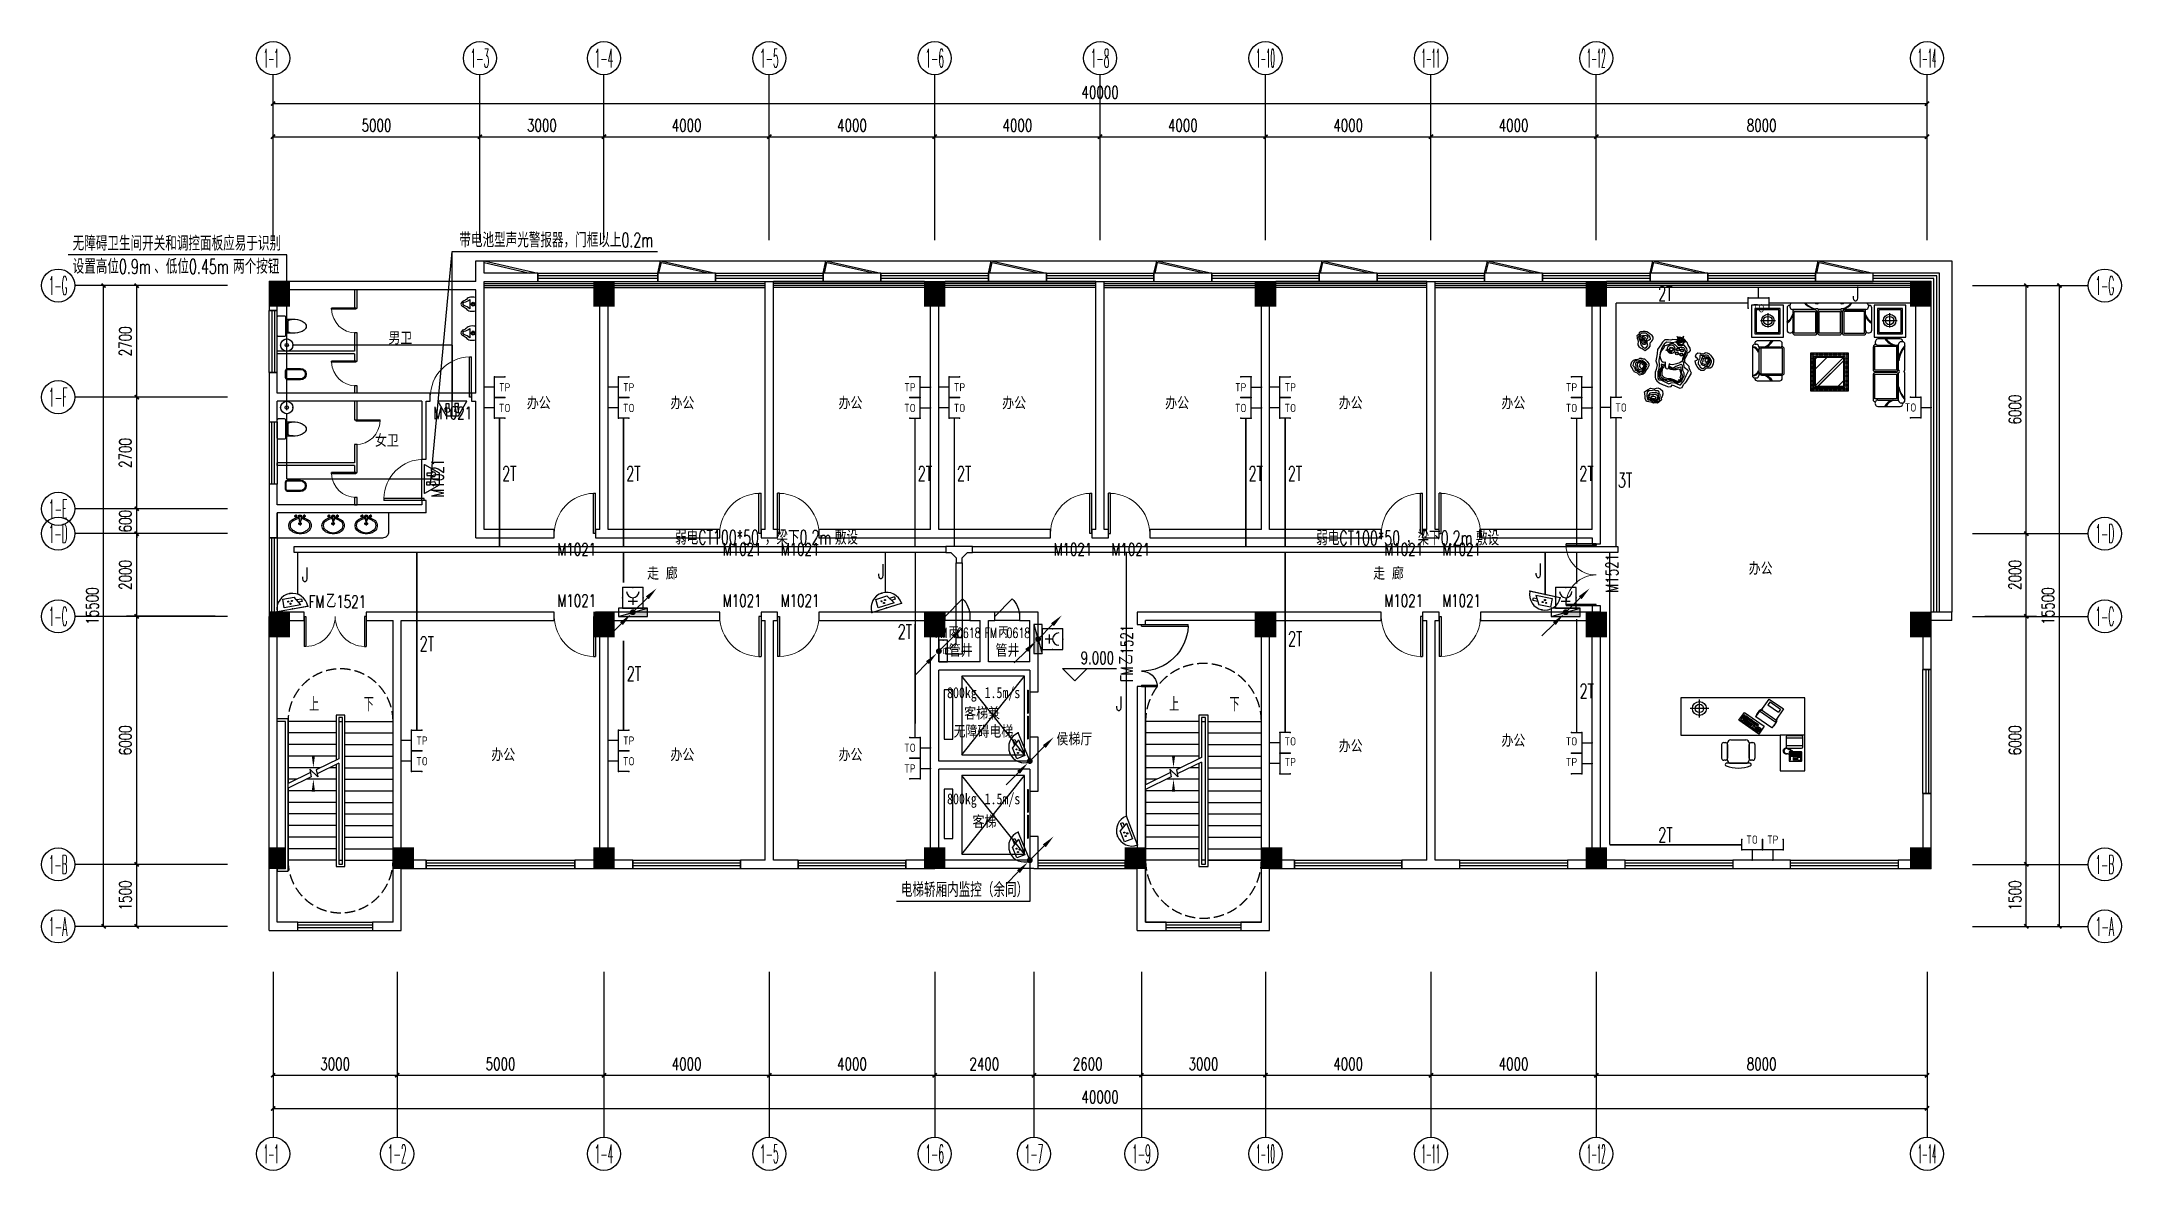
# Model space of a CAD drawing. Extents: x -6243262 to 3079315, y -2914302 to 172723.
# Drawn here: x -1822998 to -1772698, y -725173 to -697873 of the extents above; entities that cross this region are included whole.
import ezdxf
from ezdxf.enums import TextEntityAlignment as Align

# ---------------------------------------------------------------- set-up
doc = ezdxf.new("R2010")
doc.units = 0
doc.header["$LTSCALE"] = 1000
doc.linetypes.add('DASH', pattern=[0.35, 0.25, -0.1])
for name, color, linetype in [('0-柱网', 2, 'Continuous'), ('0-铝板', 32, 'Continuous'), ('A-DOOR', 141, 'Continuous'), ('A-FLOR-EVTR', 2, 'Continuous'), ('A-FLOR-OTHER1-ON', 253, 'Continuous'), ('AXIS', 3, 'Continuous'), ('AXIS_TEXT', 7, 'Continuous'), ('CABLETRAY', 4, 'Continuous'), ('CURTWALL', 4, 'Continuous'), ('DIM-消防', 3, 'Continuous'), ('DIM_ELEV', 3, 'Continuous'), ('DIM_SYMB', 3, 'Continuous'), ('DOOR_FIRE', 4, 'Continuous'), ('DOOR_FIRE_TEXT', 7, 'Continuous'), ('EQUIP-安防', 3, 'Continuous'), ('EQUIP-消防', 3, 'Continuous'), ('EQUIP-通讯', 3, 'Continuous'), ('EQUIP_消火栓', 7, 'Continuous'), ('fur', 253, 'Continuous'), ('HANDRAIL', 3, 'Continuous'), ('LWIRE', 4, 'Continuous'), ('PUB_TEXT', 7, 'Continuous'), ('STAIR', 2, 'Continuous'), ('TEL_LEAD', 3, 'Continuous'), ('TEL_TEXT', 7, 'Continuous'), ('WALL', 9, 'Continuous'), ('WALL-PARAPET', 6, 'Continuous'), ('WINDOW', 4, 'Continuous'), ('WINDOW_TEXT', 7, 'Continuous'), ('WIRE-通讯', 4, 'Continuous'), ('洁具', 253, 'Continuous')]:
    doc.layers.add(name, color=color, linetype=linetype)
doc.styles.add('-宋体', font='', dxfattribs={"width": 0.8})
doc.styles.add('_TCH_AXIS', font='COMPLEX', dxfattribs={"bigfont": 'GBCBIG'})
doc.styles.add('_TCH_DIM', font='SIMPLEX', dxfattribs={"bigfont": 'GBCBIG'})
doc.styles.add('_TCH_DIM_T3', font='SIMPLEX', dxfattribs={"width": 0.705882, "bigfont": 'GBCBIG'})
doc.styles.add('_TCH_WINDOW', font='SIMPLEX', dxfattribs={"height": 3.5, "bigfont": 'GBCBIG'})
doc.styles.add('_TEL_ATTDEF', font='gbenor', dxfattribs={"bigfont": 'gbcbig'})
doc.styles.add('_TEL_DIM', font='SIMPLEX', dxfattribs={"width": 0.8, "height": 3.5, "bigfont": 'HZTXT'})
doc.styles.add('COMPLEX', font='COMPLEX')
doc.styles.get("Standard").update_dxf_attribs({"font": 'gbenor.shx', "bigfont": 'gbcbig.shx'})
doc.styles.get('-宋体').set_extended_font_data('SimSun')
doc.dimstyles.new('_TCH_ARCH&&100', dxfattribs={"dimtxt": 297.5, "dimasz": 100, "dimexe": 250, "dimexo": 300, "dimgap": 126.25, "dimtad": 1, "dimdec": 0, "dimzin": 0, "dimdsep": 46, "dimtxsty": '_TCH_DIM_T3', "dimblk": 'ARCHTICK', "dimcen": 0.09, "dimclrt": 7, "dimazin": 2, "dimtfac": 1, "dimtdec": 0, "dimtix": 1, "dimtmove": 2, "dimatfit": 3, "dimfxl": 0, "dimtolj": 1, "dimtzin": 0, "dimarcsym": 0})

msp = doc.modelspace()

# ---------------------------------------------------------------- texts
at = {"layer": 'DIM-消防', "color": 7, "style": '_TEL_DIM'}
for s, width, p in [('无障碍卫生间开关和调控面板应易于识别', 0.8, (-1822246.7, -702927.6)), ('带电池型声光警报器，门框以上', 0.8, (-1812893.7, -702847.8)), ('0.2m', 0.64, (-1808973.7, -702847.8)), ('设置高位', 0.8, (-1822246.7, -703487.6)), ('0.9m', 0.64, (-1821126.7, -703487.6)), ('、低位', 0.8, (-1820273.3, -703487.6)), ('0.45m', 0.64, (-1819433.3, -703487.6)), ('两个按钮', 0.8, (-1818366.7, -703487.6))]:
    msp.add_text(s, height=350, dxfattribs=dict(at, width=width)).set_placement(p)
at = {"layer": 'TEL_LEAD', "color": 7, "style": '_TEL_DIM', "width": 0.8}
msp.add_text('电梯轿厢内监控（余同）', height=350, dxfattribs=at).set_placement((-1802217.7, -718561.9))
at = {"layer": 'TEL_TEXT', "style": '_TEL_DIM'}
for s, width, p in [('2T', 0.64, (-1783900.8, -704139.2)), ('J', 0.64, (-1779194.1, -704149.8)), ('2T', 0.64, (-1811857.6, -708494.6)), ('2T', 0.64, (-1808857.6, -708494.6)), ('2T', 0.64, (-1801806.6, -708494.6)), ('2T', 0.64, (-1800857.6, -708494.6)), ('2T', 0.64, (-1793806.6, -708494.6)), ('2T', 0.64, (-1792857.6, -708494.6)), ('2T', 0.64, (-1785806.6, -708494.6)), ('3T', 0.64, (-1784874.4, -708656.3)), ('弱电', 0.8, (-1807677.2, -710039.3)), ('CT100*50', 0.64, (-1807117.2, -710039.3)), ('，梁下', 0.8, (-1805506.5, -710039.3)), ('0.2m', 0.64, (-1804666.5, -710039.3)), ('敷设', 0.8, (-1803813.2, -710039.3)), ('弱电', 0.8, (-1792171.2, -710055.1)), ('CT100*50', 0.64, (-1791611.2, -710055.1)), ('，梁下', 0.8, (-1790000.6, -710055.1)), ('0.2m', 0.64, (-1789160.6, -710055.1)), ('敷设', 0.8, (-1788307.2, -710055.1)), ('J', 0.64, (-1816697.7, -710938.1)), ('J', 0.64, (-1802767.2, -710862.8)), ('J', 0.64, (-1786867.8, -710843.4)), ('2T', 0.64, (-1802292.2, -712320.4)), ('2T', 0.64, (-1792851.9, -712490.7)), ('2T', 0.64, (-1813853.2, -712611.8)), ('2T', 0.64, (-1808844.6, -713334.8)), ('J', 0.64, (-1797013.4, -714059.9)), ('2T', 0.64, (-1785800.9, -713755.8)), ('2T', 0.64, (-1783896.9, -717231))]:
    msp.add_text(s, height=350, dxfattribs=dict(at, width=width)).set_placement(p)

# ---------------------------------------------------------------- blocks, each defined once
blk = doc.blocks.new('$plan$00002641')
at = {"layer": 'fur', "color": 0}
for p, q in [((134, 1786), (134, 1177)), ((743, 1786), (134, 1786)), ((164, 1755), (164, 1207)), ((712, 1755), (164, 1755)), ((422, 1295), (422, 1654)), ((712, 1207), (712, 1755)), ((743, 1177), (743, 1786)), ((934, 1781), (934, 1751)), ((1616, 1690), (995, 1690)), ((1017, 1184), (1017, 1690)), ((1043, 1116), (1043, 1640)), ((1043, 1640), (1623, 1640)), ((1600, 1682), (1062, 1682)), ((1623, 1640), (1623, 1116)), ((1661, 1621), (1661, 1123)), ((1675, 1621), (1675, 1123)), ((2354, 1690), (1694, 1690)), ((1716, 1116), (1716, 1640)), ((1716, 1640), (2316, 1640)), ((2315, 1682), (1736, 1682)), ((2316, 1640), (2316, 1116)), ((2345, 1184), (2345, 1691)), ((2416, 1781), (2416, 1751)), ((134, 1177), (743, 1177)), ((164, 1207), (712, 1207)), ((245, 1472), (588, 1472)), ((1623, 1116), (1043, 1116)), ((2316, 1116), (1716, 1116)), ((61, 960), (91, 960)), ((152, 899), (152, 361)), ((658, 888), (152, 888)), ((161, 389), (161, 843)), ((202, 862), (202, 366)), ((726, 862), (202, 862)), ((726, 366), (726, 862)), ((152, 283), (152, -252)), ((161, 254), (161, -210)), ((202, 366), (726, 366)), ((202, 276), (726, 276)), ((202, -229), (202, 276)), ((221, 328), (719, 328)), ((221, 314), (719, 314)), ((726, 276), (726, -229)), ((1215, 470), (1212, 467)), ((1215, 467), (1212, 470)), ((1215, 458), (1212, 455)), ((1215, 455), (1212, 458)), ((1215, 445), (1212, 442)), ((1215, 442), (1212, 445)), ((1215, 433), (1212, 429)), ((1215, 429), (1212, 433)), ((1215, 420), (1212, 417)), ((1215, 417), (1212, 420)), ((1215, 408), (1212, 404)), ((1215, 404), (1212, 408)), ((1215, 395), (1212, 392)), ((1215, 392), (1212, 395)), ((1215, 382), (1212, 379)), ((1215, 379), (1212, 382)), ((1215, 370), (1212, 367)), ((1215, 367), (1212, 370)), ((1215, 357), (1212, 354)), ((1215, 354), (1212, 357)), ((1215, 345), (1212, 342)), ((1215, 342), (1212, 345)), ((1215, 332), (1212, 329)), ((1215, 329), (1212, 332)), ((1215, 320), (1212, 316)), ((1215, 316), (1212, 320)), ((1215, 307), (1212, 304)), ((1215, 304), (1212, 307)), ((1215, 294), (1212, 291)), ((1215, 291), (1212, 294)), ((1215, 282), (1212, 279)), ((1215, 279), (1212, 282)), ((1215, 269), (1212, 266)), ((1215, 266), (1212, 269)), ((1215, 257), (1212, 254)), ((1215, 254), (1212, 257)), ((1215, 244), (1212, 241)), ((1215, 241), (1212, 244)), ((1215, 232), (1212, 229)), ((1215, 229), (1212, 232)), ((1215, 219), (1212, 216)), ((1215, 216), (1212, 219)), ((1215, 207), (1212, 203)), ((1215, 203), (1212, 207)), ((1215, 194), (1212, 191)), ((1215, 191), (1212, 194)), ((1215, 181), (1212, 178)), ((1215, 178), (1212, 181)), ((1215, 169), (1212, 166)), ((1215, 166), (1212, 169)), ((1215, 156), (1212, 153)), ((1215, 153), (1212, 156)), ((1215, 144), (1212, 141)), ((1215, 141), (1212, 144)), ((1215, 131), (1212, 128)), ((1215, 128), (1212, 131)), ((1215, 119), (1212, 115)), ((1215, 115), (1212, 119)), ((1215, 106), (1212, 103)), ((1215, 103), (1212, 106)), ((1215, 94), (1212, 90)), ((1215, 90), (1212, 94)), ((1215, 81), (1212, 78)), ((1215, 78), (1212, 81)), ((1215, 68), (1212, 65)), ((1215, 65), (1212, 68)), ((1215, 56), (1212, 53)), ((1215, 53), (1212, 56)), ((1215, 43), (1212, 40)), ((1215, 40), (1212, 43)), ((1215, 31), (1212, 28)), ((1215, 28), (1212, 31)), ((1215, 18), (1212, 15)), ((1215, 15), (1212, 18)), ((1215, 6), (1212, 2)), ((1215, 2), (1212, 6)), ((1228, 470), (1225, 467)), ((1228, 467), (1225, 470)), ((1228, 458), (1225, 455)), ((1228, 455), (1225, 458)), ((1228, 445), (1225, 442)), ((1228, 442), (1225, 445)), ((1228, 433), (1225, 429)), ((1228, 429), (1225, 433)), ((1228, 420), (1225, 417)), ((1228, 417), (1225, 420)), ((1228, 408), (1225, 404)), ((1228, 404), (1225, 408)), ((1228, 395), (1225, 392)), ((1228, 392), (1225, 395)), ((1228, 382), (1225, 379)), ((1228, 379), (1225, 382)), ((1228, 370), (1225, 367)), ((1228, 367), (1225, 370)), ((1228, 357), (1225, 354)), ((1228, 354), (1225, 357)), ((1228, 345), (1225, 342)), ((1228, 342), (1225, 345)), ((1228, 332), (1225, 329)), ((1228, 329), (1225, 332)), ((1228, 320), (1225, 316)), ((1228, 316), (1225, 320)), ((1228, 307), (1225, 304)), ((1228, 304), (1225, 307)), ((1228, 294), (1225, 291)), ((1228, 291), (1225, 294)), ((1228, 282), (1225, 279)), ((1228, 279), (1225, 282)), ((1228, 269), (1225, 266)), ((1228, 266), (1225, 269)), ((1228, 257), (1225, 254)), ((1228, 254), (1225, 257)), ((1228, 244), (1225, 241)), ((1228, 241), (1225, 244)), ((1228, 232), (1225, 229)), ((1228, 229), (1225, 232)), ((1228, 219), (1225, 216)), ((1228, 216), (1225, 219)), ((1228, 207), (1225, 203)), ((1228, 203), (1225, 207)), ((1228, 194), (1225, 191)), ((1228, 191), (1225, 194)), ((1228, 181), (1225, 178)), ((1228, 178), (1225, 181)), ((1228, 169), (1225, 166)), ((1228, 166), (1225, 169)), ((1228, 156), (1225, 153)), ((1228, 153), (1225, 156)), ((1228, 144), (1225, 141)), ((1228, 141), (1225, 144)), ((1228, 131), (1225, 128)), ((1228, 128), (1225, 131)), ((1228, 119), (1225, 115)), ((1228, 115), (1225, 119)), ((1228, 106), (1225, 103)), ((1228, 103), (1225, 106)), ((1228, 94), (1225, 90)), ((1228, 90), (1225, 94)), ((1228, 81), (1225, 78)), ((1228, 78), (1225, 81)), ((1228, 68), (1225, 65)), ((1228, 65), (1225, 68)), ((1228, 56), (1225, 53)), ((1228, 53), (1225, 56)), ((1228, 43), (1225, 40)), ((1228, 40), (1225, 43)), ((1228, 31), (1225, 28)), ((1228, 28), (1225, 31)), ((1228, 18), (1225, 15)), ((1228, 15), (1225, 18)), ((1228, 6), (1225, 2)), ((1228, 2), (1225, 6)), ((1241, 470), (1237, 467)), ((1241, 467), (1237, 470)), ((1241, 458), (1237, 455)), ((1241, 455), (1237, 458)), ((1241, 445), (1237, 442)), ((1241, 442), (1237, 445)), ((1241, 433), (1237, 429)), ((1241, 429), (1237, 433)), ((1241, 420), (1237, 417)), ((1241, 417), (1237, 420)), ((1241, 408), (1237, 404)), ((1241, 404), (1237, 408)), ((1241, 395), (1237, 392)), ((1241, 392), (1237, 395)), ((1241, 382), (1237, 379)), ((1241, 379), (1237, 382)), ((1241, 370), (1237, 367)), ((1241, 367), (1237, 370)), ((1241, 357), (1237, 354)), ((1241, 354), (1237, 357)), ((1241, 345), (1237, 342)), ((1241, 342), (1237, 345)), ((1241, 332), (1237, 329)), ((1241, 329), (1237, 332)), ((1241, 320), (1237, 316)), ((1241, 316), (1237, 320)), ((1241, 307), (1237, 304)), ((1241, 304), (1237, 307)), ((1241, 294), (1237, 291)), ((1241, 291), (1237, 294)), ((1241, 282), (1237, 279)), ((1241, 279), (1237, 282)), ((1241, 269), (1237, 266)), ((1241, 266), (1237, 269)), ((1241, 257), (1237, 254)), ((1241, 254), (1237, 257)), ((1241, 244), (1237, 241)), ((1241, 241), (1237, 244)), ((1241, 232), (1237, 229)), ((1241, 229), (1237, 232)), ((1241, 219), (1237, 216)), ((1241, 216), (1237, 219)), ((1241, 207), (1237, 203)), ((1241, 203), (1237, 207)), ((1241, 194), (1237, 191)), ((1241, 191), (1237, 194)), ((1241, 181), (1237, 178)), ((1241, 178), (1237, 181)), ((1241, 169), (1237, 166)), ((1241, 166), (1237, 169)), ((1241, 156), (1237, 153)), ((1241, 153), (1237, 156)), ((1241, 144), (1237, 141)), ((1241, 141), (1237, 144)), ((1241, 131), (1237, 128)), ((1241, 128), (1237, 131)), ((1241, 119), (1237, 115)), ((1241, 115), (1237, 119)), ((1241, 106), (1237, 103)), ((1241, 103), (1237, 106)), ((1241, 94), (1237, 90)), ((1241, 90), (1237, 94)), ((1241, 81), (1237, 78)), ((1241, 78), (1237, 81)), ((1241, 68), (1237, 65)), ((1241, 65), (1237, 68)), ((1241, 56), (1237, 53)), ((1241, 53), (1237, 56)), ((1241, 43), (1237, 40)), ((1241, 40), (1237, 43)), ((1241, 31), (1237, 28)), ((1241, 28), (1237, 31)), ((1241, 18), (1237, 15)), ((1241, 15), (1237, 18)), ((1241, 6), (1237, 2)), ((1241, 2), (1237, 6)), ((1253, 470), (1250, 467)), ((1253, 467), (1250, 470)), ((1253, 458), (1250, 455)), ((1253, 455), (1250, 458)), ((1253, 445), (1250, 442)), ((1253, 442), (1250, 445)), ((1253, 433), (1250, 429)), ((1253, 429), (1250, 433)), ((1253, 420), (1250, 417)), ((1253, 417), (1250, 420)), ((1253, 408), (1250, 404)), ((1253, 404), (1250, 408)), ((1253, 395), (1250, 392)), ((1253, 392), (1250, 395)), ((1253, 382), (1250, 379)), ((1253, 379), (1250, 382)), ((1253, 370), (1250, 367)), ((1253, 367), (1250, 370)), ((1253, 357), (1250, 354)), ((1253, 354), (1250, 357)), ((1253, 345), (1250, 342)), ((1253, 342), (1250, 345)), ((1253, 332), (1250, 329)), ((1253, 329), (1250, 332)), ((1253, 320), (1250, 316)), ((1253, 316), (1250, 320)), ((1253, 307), (1250, 304)), ((1253, 304), (1250, 307)), ((1253, 294), (1250, 291)), ((1253, 291), (1250, 294)), ((1253, 282), (1250, 279)), ((1253, 279), (1250, 282)), ((1253, 269), (1250, 266)), ((1253, 266), (1250, 269)), ((1253, 257), (1250, 254)), ((1253, 254), (1250, 257)), ((1253, 244), (1250, 241)), ((1253, 241), (1250, 244)), ((1253, 232), (1250, 229)), ((1253, 229), (1250, 232)), ((1253, 219), (1250, 216)), ((1253, 216), (1250, 219)), ((1253, 207), (1250, 203)), ((1253, 203), (1250, 207)), ((1253, 194), (1250, 191)), ((1253, 191), (1250, 194)), ((1253, 181), (1250, 178)), ((1253, 178), (1250, 181)), ((1253, 169), (1250, 166)), ((1253, 166), (1250, 169)), ((1253, 156), (1250, 153)), ((1253, 153), (1250, 156)), ((1253, 144), (1250, 141)), ((1253, 141), (1250, 144)), ((1253, 131), (1250, 128)), ((1253, 128), (1250, 131)), ((1253, 119), (1250, 115)), ((1253, 115), (1250, 119)), ((1253, 106), (1250, 103)), ((1253, 103), (1250, 106)), ((1253, 94), (1250, 90)), ((1253, 90), (1250, 94)), ((1253, 81), (1250, 78)), ((1253, 78), (1250, 81)), ((1253, 68), (1250, 65)), ((1253, 65), (1250, 68)), ((1253, 56), (1250, 53)), ((1253, 53), (1250, 56)), ((1253, 43), (1250, 40)), ((1253, 40), (1250, 43)), ((1253, 31), (1250, 28)), ((1253, 28), (1250, 31)), ((1253, 18), (1250, 15)), ((1253, 15), (1250, 18)), ((1253, 6), (1250, 2)), ((1253, 2), (1250, 6)), ((1266, 470), (1263, 467)), ((1266, 467), (1263, 470)), ((1266, 458), (1263, 455)), ((1266, 455), (1263, 458)), ((1266, 445), (1263, 442)), ((1266, 442), (1263, 445)), ((1266, 433), (1263, 429)), ((1266, 429), (1263, 433)), ((1266, 420), (1263, 417)), ((1266, 417), (1263, 420)), ((1266, 408), (1263, 404)), ((1266, 404), (1263, 408)), ((1266, 395), (1263, 392)), ((1266, 392), (1263, 395)), ((1266, 382), (1263, 379)), ((1266, 379), (1263, 382)), ((1266, 370), (1263, 367)), ((1266, 367), (1263, 370)), ((1266, 357), (1263, 354)), ((1266, 354), (1263, 357)), ((1266, 345), (1263, 342)), ((1266, 342), (1263, 345)), ((1266, 332), (1263, 329)), ((1266, 329), (1263, 332)), ((1266, 320), (1263, 316)), ((1266, 316), (1263, 320)), ((1266, 307), (1263, 304)), ((1266, 304), (1263, 307)), ((1266, 294), (1263, 291)), ((1266, 291), (1263, 294)), ((1266, 282), (1263, 279)), ((1266, 279), (1263, 282)), ((1266, 269), (1263, 266)), ((1266, 266), (1263, 269)), ((1266, 257), (1263, 254)), ((1266, 254), (1263, 257)), ((1266, 244), (1263, 241)), ((1266, 241), (1263, 244)), ((1266, 232), (1263, 229)), ((1266, 229), (1263, 232)), ((1266, 219), (1263, 216)), ((1266, 216), (1263, 219)), ((1266, 207), (1263, 203)), ((1266, 203), (1263, 207)), ((1266, 194), (1263, 191)), ((1266, 191), (1263, 194)), ((1266, 181), (1263, 178)), ((1266, 178), (1263, 181)), ((1266, 169), (1263, 166)), ((1266, 166), (1263, 169)), ((1266, 156), (1263, 153)), ((1266, 153), (1263, 156)), ((1266, 144), (1263, 141)), ((1266, 141), (1263, 144)), ((1266, 131), (1263, 128)), ((1266, 128), (1263, 131)), ((1266, 119), (1263, 115)), ((1266, 115), (1263, 119)), ((1266, 106), (1263, 103)), ((1266, 103), (1263, 106)), ((1266, 94), (1263, 90)), ((1266, 90), (1263, 94)), ((1266, 81), (1263, 78)), ((1266, 78), (1263, 81)), ((1266, 68), (1263, 65)), ((1266, 65), (1263, 68)), ((1266, 56), (1263, 53)), ((1266, 53), (1263, 56)), ((1266, 43), (1263, 40)), ((1266, 40), (1263, 43)), ((1266, 31), (1263, 28)), ((1266, 28), (1263, 31)), ((1266, 18), (1263, 15)), ((1266, 15), (1263, 18)), ((1266, 6), (1263, 2)), ((1266, 2), (1263, 6)), ((1278, 470), (1275, 467)), ((1278, 467), (1275, 470)), ((1278, 458), (1275, 455)), ((1278, 455), (1275, 458)), ((1278, 445), (1275, 442)), ((1278, 442), (1275, 445)), ((1278, 433), (1275, 429)), ((1278, 429), (1275, 433)), ((1278, 420), (1275, 417)), ((1278, 417), (1275, 420)), ((1278, 408), (1275, 404)), ((1278, 404), (1275, 408)), ((1278, 395), (1275, 392)), ((1278, 392), (1275, 395)), ((1278, 382), (1275, 379)), ((1278, 379), (1275, 382)), ((1278, 370), (1275, 367)), ((1278, 367), (1275, 370)), ((1278, 357), (1275, 354)), ((1278, 354), (1275, 357)), ((1278, 345), (1275, 342)), ((1278, 342), (1275, 345)), ((1278, 332), (1275, 329)), ((1278, 329), (1275, 332)), ((1278, 320), (1275, 316)), ((1278, 316), (1275, 320)), ((1278, 307), (1275, 304)), ((1278, 304), (1275, 307)), ((1278, 294), (1275, 291)), ((1278, 291), (1275, 294)), ((1278, 282), (1275, 279)), ((1278, 279), (1275, 282)), ((1278, 269), (1275, 266)), ((1278, 266), (1275, 269)), ((1278, 257), (1275, 254)), ((1278, 254), (1275, 257)), ((1278, 244), (1275, 241)), ((1278, 241), (1275, 244)), ((1278, 232), (1275, 229)), ((1278, 229), (1275, 232)), ((1278, 219), (1275, 216)), ((1278, 216), (1275, 219)), ((1278, 207), (1275, 203)), ((1278, 203), (1275, 207)), ((1278, 194), (1275, 191)), ((1278, 191), (1275, 194)), ((1278, 181), (1275, 178)), ((1278, 178), (1275, 181)), ((1278, 169), (1275, 166)), ((1278, 166), (1275, 169)), ((1278, 156), (1275, 153)), ((1278, 153), (1275, 156)), ((1278, 144), (1275, 141)), ((1278, 141), (1275, 144)), ((1278, 131), (1275, 128)), ((1278, 128), (1275, 131)), ((1278, 119), (1275, 115)), ((1278, 115), (1275, 119)), ((1278, 106), (1275, 103)), ((1278, 103), (1275, 106)), ((1278, 94), (1275, 90)), ((1278, 90), (1275, 94)), ((1278, 81), (1275, 78)), ((1278, 78), (1275, 81)), ((1278, 68), (1275, 65)), ((1278, 65), (1275, 68)), ((1278, 56), (1275, 53)), ((1278, 53), (1275, 56)), ((1278, 43), (1275, 40)), ((1278, 40), (1275, 43)), ((1278, 31), (1275, 28)), ((1278, 28), (1275, 31)), ((1278, 18), (1275, 15)), ((1278, 15), (1275, 18)), ((1278, 6), (1275, 2)), ((1278, 2), (1275, 6)), ((1291, 470), (1288, 467)), ((1291, 467), (1288, 470)), ((1291, 458), (1288, 455)), ((1291, 455), (1288, 458)), ((1291, 445), (1288, 442)), ((1291, 442), (1288, 445)), ((1291, 433), (1288, 429)), ((1291, 429), (1288, 433)), ((1291, 420), (1288, 417)), ((1291, 417), (1288, 420)), ((1291, 408), (1288, 404)), ((1291, 404), (1288, 408)), ((1289, 394), (1288, 395)), ((1288, 394), (1288, -358)), ((2039, 394), (1288, 394)), ((1288, 392), (1288, 392)), ((1288, 382), (1288, 382)), ((1288, 379), (1288, 379)), ((1288, 370), (1288, 370)), ((1288, 367), (1288, 367)), ((1288, 357), (1288, 357)), ((1288, 354), (1288, 354)), ((1288, 345), (1288, 345)), ((1288, 342), (1288, 342)), ((1288, 332), (1288, 332)), ((1288, 329), (1288, 329)), ((1288, 319), (1288, 320)), ((1288, 317), (1288, 316)), ((1288, 307), (1288, 307)), ((1288, 304), (1288, 304)), ((1288, 294), (1288, 294)), ((1288, 291), (1288, 291)), ((1288, 282), (1288, 282)), ((1288, 279), (1288, 279)), ((1288, 269), (1288, 269)), ((1288, 266), (1288, 266)), ((1288, 257), (1288, 257)), ((1288, 254), (1288, 254)), ((1288, 244), (1288, 244)), ((1288, 241), (1288, 241)), ((1288, 232), (1288, 232)), ((1288, 229), (1288, 229)), ((1288, 219), (1288, 219)), ((1288, 216), (1288, 216)), ((1288, 206), (1288, 207)), ((1288, 204), (1288, 203)), ((1288, 194), (1288, 194)), ((1288, 191), (1288, 191)), ((1288, 181), (1288, 181)), ((1288, 178), (1288, 178)), ((1288, 169), (1288, 169)), ((1288, 166), (1288, 166)), ((1288, 156), (1288, 156)), ((1288, 153), (1288, 153)), ((1288, 144), (1288, 144)), ((1288, 141), (1288, 141)), ((1288, 131), (1288, 131)), ((1288, 128), (1288, 128)), ((1288, 119), (1288, 119)), ((1288, 116), (1288, 115)), ((1288, 106), (1288, 106)), ((1288, 103), (1288, 103)), ((1288, 93), (1288, 94)), ((1288, 90), (1288, 90)), ((1288, 81), (1288, 81)), ((1288, 78), (1288, 78)), ((1288, 68), (1288, 68)), ((1288, 65), (1288, 65)), ((1288, 56), (1288, 56)), ((1288, 53), (1288, 53)), ((1288, 43), (1288, 43)), ((1288, 40), (1288, 40)), ((1288, 31), (1288, 31)), ((1288, 28), (1288, 28)), ((1288, 18), (1288, 18)), ((1288, 15), (1288, 15)), ((1288, 5), (1288, 6)), ((1288, 3), (1288, 2)), ((1291, 395), (1289, 394)), ((1303, 470), (1300, 467)), ((1303, 467), (1300, 470)), ((1303, 458), (1300, 455)), ((1303, 455), (1300, 458)), ((1303, 445), (1300, 442)), ((1303, 442), (1300, 445)), ((1303, 433), (1300, 429)), ((1303, 429), (1300, 433)), ((1303, 420), (1300, 417)), ((1303, 417), (1300, 420)), ((1303, 408), (1300, 404)), ((1303, 404), (1300, 408)), ((1302, 394), (1300, 395)), ((1303, 395), (1302, 394)), ((1316, 470), (1313, 467)), ((1316, 467), (1313, 470)), ((1316, 458), (1313, 455)), ((1316, 455), (1313, 458)), ((1316, 445), (1313, 442)), ((1316, 442), (1313, 445)), ((1316, 433), (1313, 429)), ((1316, 429), (1313, 433)), ((1316, 420), (1313, 417)), ((1316, 417), (1313, 420)), ((1316, 408), (1313, 404)), ((1316, 404), (1313, 408)), ((1314, 394), (1313, 395)), ((1316, 395), (1315, 394)), ((1318, 363), (1318, -327)), ((2008, 363), (1318, 363)), ((2003, -327), (1318, 357)), ((1329, 470), (1325, 467)), ((1329, 467), (1325, 470)), ((1329, 458), (1325, 455)), ((1329, 455), (1325, 458)), ((1329, 445), (1325, 442)), ((1329, 442), (1325, 445)), ((1329, 433), (1325, 429)), ((1329, 429), (1325, 433)), ((1329, 420), (1325, 417)), ((1329, 417), (1325, 420)), ((1329, 408), (1325, 404)), ((1329, 404), (1325, 408)), ((1327, 394), (1325, 395)), ((1329, 395), (1327, 394)), ((1341, 470), (1338, 467)), ((1341, 467), (1338, 470)), ((1341, 458), (1338, 455)), ((1341, 455), (1338, 458)), ((1341, 445), (1338, 442)), ((1341, 442), (1338, 445)), ((1341, 433), (1338, 429)), ((1341, 429), (1338, 433)), ((1341, 420), (1338, 417)), ((1341, 417), (1338, 420)), ((1341, 408), (1338, 404)), ((1341, 404), (1338, 408)), ((1339, 394), (1338, 395)), ((1341, 395), (1340, 394)), ((1354, 470), (1351, 467)), ((1354, 467), (1351, 470)), ((1354, 458), (1351, 455)), ((1354, 455), (1351, 458)), ((1354, 445), (1351, 442)), ((1354, 442), (1351, 445)), ((1354, 433), (1351, 429)), ((1354, 429), (1351, 433)), ((1354, 420), (1351, 417)), ((1354, 417), (1351, 420)), ((1354, 408), (1351, 404)), ((1354, 404), (1351, 408)), ((1352, 394), (1351, 395)), ((1354, 395), (1352, 394)), ((1366, 470), (1363, 467)), ((1366, 467), (1363, 470)), ((1366, 458), (1363, 455)), ((1366, 455), (1363, 458)), ((1366, 445), (1363, 442)), ((1366, 442), (1363, 445)), ((1366, 433), (1363, 429)), ((1366, 429), (1363, 433)), ((1366, 420), (1363, 417)), ((1366, 417), (1363, 420)), ((1366, 408), (1363, 404)), ((1366, 404), (1363, 408)), ((1364, 394), (1363, 395)), ((1366, 395), (1365, 394)), ((1379, 470), (1376, 467)), ((1379, 467), (1376, 470)), ((1379, 458), (1376, 455)), ((1379, 455), (1376, 458)), ((1379, 445), (1376, 442)), ((1379, 442), (1376, 445)), ((1379, 433), (1376, 429)), ((1379, 429), (1376, 433)), ((1379, 420), (1376, 417)), ((1379, 417), (1376, 420)), ((1379, 408), (1376, 404)), ((1379, 404), (1376, 408)), ((1377, 394), (1376, 395)), ((1379, 395), (1377, 394)), ((2008, -261), (1384, 363)), ((1391, 470), (1388, 467)), ((1391, 467), (1388, 470)), ((1391, 458), (1388, 455)), ((1391, 455), (1388, 458)), ((1391, 445), (1388, 442)), ((1391, 442), (1388, 445)), ((1391, 433), (1388, 429)), ((1391, 429), (1388, 433)), ((1391, 420), (1388, 417)), ((1391, 417), (1388, 420)), ((1391, 408), (1388, 404)), ((1391, 404), (1388, 408)), ((1390, 394), (1388, 395)), ((1391, 395), (1390, 394)), ((2008, -254), (1391, 363)), ((1404, 470), (1401, 467)), ((1404, 467), (1401, 470)), ((1404, 458), (1401, 455)), ((1404, 455), (1401, 458)), ((1404, 445), (1401, 442)), ((1404, 442), (1401, 445)), ((1404, 433), (1401, 429)), ((1404, 429), (1401, 433)), ((1404, 420), (1401, 417)), ((1404, 417), (1401, 420)), ((1404, 408), (1401, 404)), ((1404, 404), (1401, 408)), ((1402, 394), (1401, 395)), ((1404, 395), (1402, 394)), ((1416, 470), (1413, 467)), ((1416, 467), (1413, 470)), ((1416, 458), (1413, 455)), ((1416, 455), (1413, 458)), ((1416, 445), (1413, 442)), ((1416, 442), (1413, 445)), ((1416, 433), (1413, 429)), ((1416, 429), (1413, 433)), ((1416, 420), (1413, 417)), ((1416, 417), (1413, 420)), ((1416, 408), (1413, 404)), ((1416, 404), (1413, 408)), ((1415, 394), (1413, 395)), ((1416, 395), (1415, 394)), ((1429, 470), (1426, 467)), ((1429, 467), (1426, 470)), ((1429, 458), (1426, 455)), ((1429, 455), (1426, 458)), ((1429, 445), (1426, 442)), ((1429, 442), (1426, 445)), ((1429, 433), (1426, 429)), ((1429, 429), (1426, 433)), ((1429, 420), (1426, 417)), ((1429, 417), (1426, 420)), ((1429, 408), (1426, 404)), ((1429, 404), (1426, 408)), ((1427, 394), (1426, 395)), ((1429, 395), (1428, 394)), ((1442, 470), (1438, 467)), ((1442, 467), (1438, 470)), ((1442, 458), (1438, 455)), ((1442, 455), (1438, 458)), ((1442, 445), (1438, 442)), ((1442, 442), (1438, 445)), ((1442, 433), (1438, 429)), ((1442, 429), (1438, 433)), ((1442, 420), (1438, 417)), ((1442, 417), (1438, 420)), ((1442, 408), (1438, 404)), ((1442, 404), (1438, 408)), ((1440, 394), (1438, 395)), ((1442, 395), (1440, 394)), ((1454, 470), (1451, 467)), ((1454, 467), (1451, 470)), ((1454, 458), (1451, 455)), ((1454, 455), (1451, 458)), ((1454, 445), (1451, 442)), ((1454, 442), (1451, 445)), ((1454, 433), (1451, 429)), ((1454, 429), (1451, 433)), ((1454, 420), (1451, 417)), ((1454, 417), (1451, 420)), ((1454, 408), (1451, 404)), ((1454, 404), (1451, 408)), ((1452, 394), (1451, 395)), ((1454, 395), (1453, 394)), ((1467, 470), (1464, 467)), ((1467, 467), (1464, 470)), ((1467, 458), (1464, 455)), ((1467, 455), (1464, 458)), ((1467, 445), (1464, 442)), ((1467, 442), (1464, 445)), ((1467, 433), (1464, 429)), ((1467, 429), (1464, 433)), ((1467, 420), (1464, 417)), ((1467, 417), (1464, 420)), ((1467, 408), (1464, 404)), ((1467, 404), (1464, 408)), ((1465, 394), (1464, 395)), ((1467, 395), (1465, 394)), ((1479, 470), (1476, 467)), ((1479, 467), (1476, 470)), ((1479, 458), (1476, 455)), ((1479, 455), (1476, 458)), ((1479, 445), (1476, 442)), ((1479, 442), (1476, 445)), ((1479, 433), (1476, 429)), ((1479, 429), (1476, 433)), ((1479, 420), (1476, 417)), ((1479, 417), (1476, 420)), ((1479, 408), (1476, 404)), ((1479, 404), (1476, 408)), ((1478, 394), (1476, 395)), ((1479, 395), (1478, 394)), ((1492, 470), (1489, 467)), ((1492, 467), (1489, 470)), ((1492, 458), (1489, 455)), ((1492, 455), (1489, 458)), ((1492, 445), (1489, 442)), ((1492, 442), (1489, 445)), ((1492, 433), (1489, 429)), ((1492, 429), (1489, 433)), ((1492, 420), (1489, 417)), ((1492, 417), (1489, 420)), ((1492, 408), (1489, 404)), ((1492, 404), (1489, 408)), ((1490, 394), (1489, 395)), ((1492, 395), (1490, 394)), ((1504, 470), (1501, 467)), ((1504, 467), (1501, 470)), ((1504, 458), (1501, 455)), ((1504, 455), (1501, 458)), ((1504, 445), (1501, 442)), ((1504, 442), (1501, 445)), ((1504, 433), (1501, 429)), ((1504, 429), (1501, 433)), ((1504, 420), (1501, 417)), ((1504, 417), (1501, 420)), ((1504, 408), (1501, 404)), ((1504, 404), (1501, 408)), ((1503, 394), (1501, 395)), ((1504, 395), (1503, 394)), ((1517, 470), (1514, 467)), ((1517, 467), (1514, 470)), ((1517, 458), (1514, 455)), ((1517, 455), (1514, 458)), ((1517, 445), (1514, 442)), ((1517, 442), (1514, 445)), ((1517, 433), (1514, 429)), ((1517, 429), (1514, 433)), ((1517, 420), (1514, 417)), ((1517, 417), (1514, 420)), ((1517, 408), (1514, 404)), ((1517, 404), (1514, 408)), ((1515, 394), (1514, 395)), ((1517, 395), (1516, 394)), ((1529, 470), (1526, 467)), ((1529, 467), (1526, 470)), ((1529, 458), (1526, 455)), ((1529, 455), (1526, 458)), ((1529, 445), (1526, 442)), ((1529, 442), (1526, 445)), ((1529, 433), (1526, 429)), ((1529, 429), (1526, 433)), ((1529, 420), (1526, 417)), ((1529, 417), (1526, 420)), ((1529, 408), (1526, 404)), ((1529, 404), (1526, 408)), ((1528, 394), (1526, 395)), ((1529, 395), (1528, 394)), ((1542, 470), (1539, 467)), ((1542, 467), (1539, 470)), ((1542, 458), (1539, 455)), ((1542, 455), (1539, 458)), ((1542, 445), (1539, 442)), ((1542, 442), (1539, 445)), ((1542, 433), (1539, 429)), ((1542, 429), (1539, 433)), ((1542, 420), (1539, 417)), ((1542, 417), (1539, 420)), ((1542, 408), (1539, 404)), ((1542, 404), (1539, 408)), ((1540, 394), (1539, 395)), ((1542, 395), (1541, 394)), ((1555, 470), (1551, 467)), ((1555, 467), (1551, 470)), ((1555, 458), (1551, 455)), ((1555, 455), (1551, 458)), ((1555, 445), (1551, 442)), ((1555, 442), (1551, 445)), ((1555, 433), (1551, 429)), ((1555, 429), (1551, 433)), ((1555, 420), (1551, 417)), ((1555, 417), (1551, 420)), ((1555, 408), (1551, 404)), ((1555, 404), (1551, 408)), ((1553, 394), (1551, 395)), ((1555, 395), (1553, 394)), ((1567, 470), (1564, 467)), ((1567, 467), (1564, 470)), ((1567, 458), (1564, 455)), ((1567, 455), (1564, 458)), ((1567, 445), (1564, 442)), ((1567, 442), (1564, 445)), ((1567, 433), (1564, 429)), ((1567, 429), (1564, 433)), ((1567, 420), (1564, 417)), ((1567, 417), (1564, 420)), ((1567, 408), (1564, 404)), ((1567, 404), (1564, 408)), ((1565, 394), (1564, 395)), ((1567, 395), (1566, 394)), ((1580, 470), (1577, 467)), ((1580, 467), (1577, 470)), ((1580, 458), (1577, 455)), ((1580, 455), (1577, 458)), ((1580, 445), (1577, 442)), ((1580, 442), (1577, 445)), ((1580, 433), (1577, 429)), ((1580, 429), (1577, 433)), ((1580, 420), (1577, 417)), ((1580, 417), (1577, 420)), ((1580, 408), (1577, 404)), ((1580, 404), (1577, 408)), ((1578, 394), (1577, 395)), ((1580, 395), (1578, 394)), ((1592, 470), (1589, 467)), ((1592, 467), (1589, 470)), ((1592, 458), (1589, 455)), ((1592, 455), (1589, 458)), ((1592, 445), (1589, 442)), ((1592, 442), (1589, 445)), ((1592, 433), (1589, 429)), ((1592, 429), (1589, 433)), ((1592, 420), (1589, 417)), ((1592, 417), (1589, 420)), ((1592, 408), (1589, 404)), ((1592, 404), (1589, 408)), ((1591, 394), (1589, 395)), ((1592, 395), (1591, 394)), ((1605, 470), (1602, 467)), ((1605, 467), (1602, 470)), ((1605, 458), (1602, 455)), ((1605, 455), (1602, 458)), ((1605, 445), (1602, 442)), ((1605, 442), (1602, 445)), ((1605, 433), (1602, 429)), ((1605, 429), (1602, 433)), ((1605, 420), (1602, 417)), ((1605, 417), (1602, 420)), ((1605, 408), (1602, 404)), ((1605, 404), (1602, 408)), ((1603, 394), (1602, 395)), ((1605, 395), (1603, 394)), ((1617, 470), (1614, 467)), ((1617, 467), (1614, 470)), ((1617, 458), (1614, 455)), ((1617, 455), (1614, 458)), ((1617, 445), (1614, 442)), ((1617, 442), (1614, 445)), ((1617, 433), (1614, 429)), ((1617, 429), (1614, 433)), ((1617, 420), (1614, 417)), ((1617, 417), (1614, 420)), ((1617, 408), (1614, 404)), ((1617, 404), (1614, 408)), ((1616, 394), (1614, 395)), ((1617, 395), (1616, 394)), ((1630, 470), (1627, 467)), ((1630, 467), (1627, 470)), ((1630, 458), (1627, 455)), ((1630, 455), (1627, 458)), ((1630, 445), (1627, 442)), ((1630, 442), (1627, 445)), ((1630, 433), (1627, 429)), ((1630, 429), (1627, 433)), ((1630, 420), (1627, 417)), ((1630, 417), (1627, 420)), ((1630, 408), (1627, 404)), ((1630, 404), (1627, 408)), ((1628, 394), (1627, 395)), ((1630, 395), (1629, 394)), ((1643, 470), (1639, 467)), ((1643, 467), (1639, 470)), ((1643, 458), (1639, 455)), ((1643, 455), (1639, 458)), ((1643, 445), (1639, 442)), ((1643, 442), (1639, 445)), ((1643, 433), (1639, 429)), ((1643, 429), (1639, 433)), ((1643, 420), (1639, 417)), ((1643, 417), (1639, 420)), ((1643, 408), (1639, 404)), ((1643, 404), (1639, 408)), ((1641, 394), (1639, 395)), ((1643, 395), (1641, 394)), ((1655, 470), (1652, 467)), ((1655, 467), (1652, 470)), ((1655, 458), (1652, 455)), ((1655, 455), (1652, 458)), ((1655, 445), (1652, 442)), ((1655, 442), (1652, 445)), ((1655, 433), (1652, 429)), ((1655, 429), (1652, 433)), ((1655, 420), (1652, 417)), ((1655, 417), (1652, 420)), ((1655, 408), (1652, 404)), ((1655, 404), (1652, 408)), ((1653, 394), (1652, 395)), ((1655, 395), (1654, 394)), ((1668, 470), (1665, 467)), ((1668, 467), (1665, 470)), ((1668, 458), (1665, 455)), ((1668, 455), (1665, 458)), ((1668, 445), (1665, 442)), ((1668, 442), (1665, 445)), ((1668, 433), (1665, 429)), ((1668, 429), (1665, 433)), ((1668, 420), (1665, 417)), ((1668, 417), (1665, 420)), ((1668, 408), (1665, 404)), ((1668, 404), (1665, 408)), ((1666, 394), (1665, 395)), ((1668, 395), (1666, 394)), ((1680, 470), (1677, 467)), ((1680, 467), (1677, 470)), ((1680, 458), (1677, 455)), ((1680, 455), (1677, 458)), ((1680, 445), (1677, 442)), ((1680, 442), (1677, 445)), ((1680, 433), (1677, 429)), ((1680, 429), (1677, 433)), ((1680, 420), (1677, 417)), ((1680, 417), (1677, 420)), ((1680, 408), (1677, 404)), ((1680, 404), (1677, 408)), ((1678, 394), (1677, 395)), ((1680, 395), (1679, 394)), ((1693, 470), (1690, 467)), ((1693, 467), (1690, 470)), ((1693, 458), (1690, 455)), ((1693, 455), (1690, 458)), ((1693, 445), (1690, 442)), ((1693, 442), (1690, 445)), ((1693, 433), (1690, 429)), ((1693, 429), (1690, 433)), ((1693, 420), (1690, 417)), ((1693, 417), (1690, 420)), ((1693, 408), (1690, 404)), ((1693, 404), (1690, 408)), ((1691, 394), (1690, 395)), ((1693, 395), (1691, 394)), ((1705, 470), (1702, 467)), ((1705, 467), (1702, 470)), ((1705, 458), (1702, 455)), ((1705, 455), (1702, 458)), ((1705, 445), (1702, 442)), ((1705, 442), (1702, 445)), ((1705, 433), (1702, 429)), ((1705, 429), (1702, 433)), ((1705, 420), (1702, 417)), ((1705, 417), (1702, 420)), ((1705, 408), (1702, 404)), ((1705, 404), (1702, 408)), ((1704, 394), (1702, 395)), ((1705, 395), (1704, 394)), ((1718, 470), (1715, 467)), ((1718, 467), (1715, 470)), ((1718, 458), (1715, 455)), ((1718, 455), (1715, 458)), ((1718, 445), (1715, 442)), ((1718, 442), (1715, 445)), ((1718, 433), (1715, 429)), ((1718, 429), (1715, 433)), ((1718, 420), (1715, 417)), ((1718, 417), (1715, 420)), ((1718, 408), (1715, 404)), ((1718, 404), (1715, 408)), ((1716, 394), (1715, 395)), ((1718, 395), (1716, 394)), ((1730, 470), (1727, 467)), ((1730, 467), (1727, 470)), ((1730, 458), (1727, 455)), ((1730, 455), (1727, 458)), ((1730, 445), (1727, 442)), ((1730, 442), (1727, 445)), ((1730, 433), (1727, 429)), ((1730, 429), (1727, 433)), ((1730, 420), (1727, 417)), ((1730, 417), (1727, 420)), ((1730, 408), (1727, 404)), ((1730, 404), (1727, 408)), ((1729, 394), (1727, 395)), ((1730, 395), (1729, 394)), ((1743, 470), (1740, 467)), ((1743, 467), (1740, 470)), ((1743, 458), (1740, 455)), ((1743, 455), (1740, 458)), ((1743, 445), (1740, 442)), ((1743, 442), (1740, 445)), ((1743, 433), (1740, 429)), ((1743, 429), (1740, 433)), ((1743, 420), (1740, 417)), ((1743, 417), (1740, 420)), ((1743, 408), (1740, 404)), ((1743, 404), (1740, 408)), ((1741, 394), (1740, 395)), ((1743, 395), (1742, 394)), ((1756, 470), (1752, 467)), ((1756, 467), (1752, 470)), ((1756, 458), (1752, 455)), ((1756, 455), (1752, 458)), ((1756, 445), (1752, 442)), ((1756, 442), (1752, 445)), ((1756, 433), (1752, 429)), ((1756, 429), (1752, 433)), ((1756, 420), (1752, 417)), ((1756, 417), (1752, 420)), ((1756, 408), (1752, 404)), ((1756, 404), (1752, 408)), ((1754, 394), (1752, 395)), ((1756, 395), (1754, 394)), ((1768, 470), (1765, 467)), ((1768, 467), (1765, 470)), ((1768, 458), (1765, 455)), ((1768, 455), (1765, 458)), ((1768, 445), (1765, 442)), ((1768, 442), (1765, 445)), ((1768, 433), (1765, 429)), ((1768, 429), (1765, 433)), ((1768, 420), (1765, 417)), ((1768, 417), (1765, 420)), ((1768, 408), (1765, 404)), ((1768, 404), (1765, 408)), ((1766, 394), (1765, 395)), ((1768, 395), (1767, 394)), ((1781, 470), (1778, 467)), ((1781, 467), (1778, 470)), ((1781, 458), (1778, 455)), ((1781, 455), (1778, 458)), ((1781, 445), (1778, 442)), ((1781, 442), (1778, 445)), ((1781, 433), (1778, 429)), ((1781, 429), (1778, 433)), ((1781, 420), (1778, 417)), ((1781, 417), (1778, 420)), ((1781, 408), (1778, 404)), ((1781, 404), (1778, 408)), ((1779, 394), (1778, 395)), ((1781, 395), (1779, 394)), ((1793, 470), (1790, 467)), ((1793, 467), (1790, 470)), ((1793, 458), (1790, 455)), ((1793, 455), (1790, 458)), ((1793, 445), (1790, 442)), ((1793, 442), (1790, 445)), ((1793, 433), (1790, 429)), ((1793, 429), (1790, 433)), ((1793, 420), (1790, 417)), ((1793, 417), (1790, 420)), ((1793, 408), (1790, 404)), ((1793, 404), (1790, 408)), ((1792, 394), (1790, 395)), ((1793, 395), (1792, 394)), ((1806, 470), (1803, 467)), ((1806, 467), (1803, 470)), ((1806, 458), (1803, 455)), ((1806, 455), (1803, 458)), ((1806, 445), (1803, 442)), ((1806, 442), (1803, 445)), ((1806, 433), (1803, 429)), ((1806, 429), (1803, 433)), ((1806, 420), (1803, 417)), ((1806, 417), (1803, 420)), ((1806, 408), (1803, 404)), ((1806, 404), (1803, 408)), ((1804, 394), (1803, 395)), ((1806, 395), (1804, 394)), ((1818, 470), (1815, 467)), ((1818, 467), (1815, 470)), ((1818, 458), (1815, 455)), ((1818, 455), (1815, 458)), ((1818, 445), (1815, 442)), ((1818, 442), (1815, 445)), ((1818, 433), (1815, 429)), ((1818, 429), (1815, 433)), ((1818, 420), (1815, 417)), ((1818, 417), (1815, 420)), ((1818, 408), (1815, 404)), ((1818, 404), (1815, 408)), ((1817, 394), (1815, 395)), ((1818, 395), (1817, 394)), ((1831, 470), (1828, 467)), ((1831, 467), (1828, 470)), ((1831, 458), (1828, 455)), ((1831, 455), (1828, 458)), ((1831, 445), (1828, 442)), ((1831, 442), (1828, 445)), ((1831, 433), (1828, 429)), ((1831, 429), (1828, 433)), ((1831, 420), (1828, 417)), ((1831, 417), (1828, 420)), ((1831, 404), (1828, 408)), ((1831, 408), (1828, 404)), ((1829, 394), (1828, 395)), ((1831, 395), (1830, 394)), ((1843, 470), (1840, 467)), ((1843, 467), (1840, 470)), ((1843, 458), (1840, 455)), ((1843, 455), (1840, 458)), ((1843, 445), (1840, 442)), ((1843, 442), (1840, 445)), ((1843, 433), (1840, 429)), ((1843, 429), (1840, 433)), ((1843, 417), (1840, 420)), ((1843, 420), (1840, 417)), ((1843, 404), (1840, 408)), ((1843, 408), (1840, 404)), ((1842, 394), (1840, 395)), ((1843, 395), (1842, 394)), ((1856, 470), (1853, 467)), ((1856, 467), (1853, 470)), ((1856, 458), (1853, 455)), ((1856, 455), (1853, 458)), ((1856, 445), (1853, 442)), ((1856, 442), (1853, 445)), ((1856, 429), (1853, 433)), ((1856, 433), (1853, 429)), ((1856, 417), (1853, 420)), ((1856, 420), (1853, 417)), ((1856, 404), (1853, 408)), ((1856, 408), (1853, 404)), ((1854, 394), (1853, 395)), ((1856, 395), (1855, 394)), ((1869, 470), (1865, 467)), ((1869, 467), (1865, 470)), ((1869, 458), (1865, 455)), ((1869, 455), (1865, 458)), ((1869, 442), (1865, 445)), ((1869, 445), (1865, 442)), ((1869, 429), (1865, 433)), ((1869, 433), (1865, 429)), ((1869, 417), (1865, 420)), ((1869, 420), (1865, 417)), ((1869, 404), (1865, 408)), ((1869, 408), (1865, 404)), ((1867, 394), (1865, 395)), ((1869, 395), (1867, 394)), ((2008, 227), (1872, 363)), ((1881, 470), (1878, 467)), ((1881, 467), (1878, 470)), ((1881, 455), (1878, 458)), ((1881, 458), (1878, 455)), ((1881, 442), (1878, 445)), ((1881, 445), (1878, 442)), ((1881, 429), (1878, 433)), ((1881, 433), (1878, 429)), ((1881, 417), (1878, 420)), ((1881, 420), (1878, 417)), ((1881, 404), (1878, 408)), ((1881, 408), (1878, 404)), ((1879, 394), (1878, 395)), ((1881, 395), (1880, 394)), ((1894, 467), (1891, 470)), ((1894, 470), (1891, 467)), ((1894, 455), (1891, 458)), ((1894, 458), (1891, 455)), ((1894, 442), (1891, 445)), ((1894, 445), (1891, 442)), ((1894, 429), (1891, 433)), ((1894, 433), (1891, 429)), ((1894, 417), (1891, 420)), ((1894, 420), (1891, 417)), ((1894, 404), (1891, 408)), ((1894, 408), (1891, 404)), ((1892, 394), (1891, 395)), ((1894, 395), (1892, 394)), ((1906, 467), (1903, 470)), ((1906, 470), (1903, 467)), ((1906, 455), (1903, 458)), ((1906, 458), (1903, 455)), ((1906, 442), (1903, 445)), ((1906, 445), (1903, 442)), ((1906, 429), (1903, 433)), ((1906, 433), (1903, 429)), ((1906, 417), (1903, 420)), ((1906, 420), (1903, 417)), ((1906, 404), (1903, 408)), ((1906, 408), (1903, 404)), ((1905, 394), (1903, 395)), ((1906, 395), (1905, 394)), ((1919, 467), (1916, 470)), ((1919, 470), (1916, 467)), ((1919, 455), (1916, 458)), ((1919, 458), (1916, 455)), ((1919, 442), (1916, 445)), ((1919, 445), (1916, 442)), ((1919, 429), (1916, 433)), ((1919, 433), (1916, 429)), ((1919, 417), (1916, 420)), ((1919, 420), (1916, 417)), ((1919, 404), (1916, 408)), ((1919, 408), (1916, 404)), ((1917, 394), (1916, 395)), ((1919, 395), (1917, 394)), ((1931, 467), (1928, 470)), ((1931, 470), (1928, 467)), ((1931, 455), (1928, 458)), ((1931, 458), (1928, 455)), ((1931, 442), (1928, 445)), ((1931, 445), (1928, 442)), ((1931, 429), (1928, 433)), ((1931, 433), (1928, 429)), ((1931, 417), (1928, 420)), ((1931, 420), (1928, 417)), ((1931, 404), (1928, 408)), ((1931, 408), (1928, 404)), ((1930, 394), (1928, 395)), ((1931, 395), (1930, 394)), ((1944, 467), (1941, 470)), ((1944, 470), (1941, 467)), ((1944, 455), (1941, 458)), ((1944, 458), (1941, 455)), ((1944, 442), (1941, 445)), ((1944, 445), (1941, 442)), ((1944, 429), (1941, 433)), ((1944, 433), (1941, 429)), ((1944, 417), (1941, 420)), ((1944, 420), (1941, 417)), ((1944, 404), (1941, 408)), ((1944, 408), (1941, 404)), ((1942, 394), (1941, 395)), ((1944, 395), (1943, 394)), ((1957, 467), (1953, 470)), ((1957, 470), (1953, 467)), ((1957, 455), (1953, 458)), ((1957, 458), (1953, 455)), ((1957, 442), (1953, 445)), ((1957, 445), (1953, 442)), ((1957, 429), (1953, 433)), ((1957, 433), (1953, 429)), ((1957, 417), (1953, 420)), ((1957, 420), (1953, 417)), ((1957, 404), (1953, 408)), ((1957, 408), (1953, 404)), ((1955, 394), (1953, 395)), ((1957, 395), (1955, 394)), ((1969, 467), (1966, 470)), ((1969, 470), (1966, 467)), ((1969, 455), (1966, 458)), ((1969, 458), (1966, 455)), ((1969, 442), (1966, 445)), ((1969, 445), (1966, 442)), ((1969, 429), (1966, 433)), ((1969, 433), (1966, 429)), ((1969, 417), (1966, 420)), ((1969, 420), (1966, 417)), ((1969, 404), (1966, 408)), ((1969, 408), (1966, 404)), ((1967, 394), (1966, 395)), ((1969, 395), (1968, 394)), ((1982, 467), (1979, 470)), ((1982, 470), (1979, 467)), ((1982, 455), (1979, 458)), ((1982, 458), (1979, 455)), ((1982, 442), (1979, 445)), ((1982, 445), (1979, 442)), ((1982, 429), (1979, 433)), ((1982, 433), (1979, 429)), ((1982, 417), (1979, 420)), ((1982, 420), (1979, 417)), ((1982, 404), (1979, 408)), ((1982, 408), (1979, 404)), ((1980, 394), (1979, 395)), ((1982, 395), (1980, 394)), ((1994, 467), (1991, 470)), ((1994, 470), (1991, 467)), ((1994, 455), (1991, 458)), ((1994, 458), (1991, 455)), ((1994, 442), (1991, 445)), ((1994, 445), (1991, 442)), ((1994, 429), (1991, 433)), ((1994, 433), (1991, 429)), ((1994, 417), (1991, 420)), ((1994, 420), (1991, 417)), ((1994, 404), (1991, 408)), ((1994, 408), (1991, 404)), ((1992, 394), (1991, 395)), ((1994, 395), (1993, 394)), ((2007, 467), (2004, 470)), ((2007, 470), (2004, 467)), ((2007, 455), (2004, 458)), ((2007, 458), (2004, 455)), ((2007, 442), (2004, 445)), ((2007, 445), (2004, 442)), ((2007, 429), (2004, 433)), ((2007, 433), (2004, 429)), ((2007, 417), (2004, 420)), ((2007, 420), (2004, 417)), ((2007, 404), (2004, 408)), ((2007, 408), (2004, 404)), ((2005, 394), (2004, 395)), ((2007, 395), (2005, 394)), ((2008, -327), (2008, 363)), ((2019, 467), (2016, 470)), ((2019, 470), (2016, 467)), ((2019, 455), (2016, 458)), ((2019, 458), (2016, 455)), ((2019, 442), (2016, 445)), ((2019, 445), (2016, 442)), ((2019, 429), (2016, 433)), ((2019, 433), (2016, 429)), ((2019, 417), (2016, 420)), ((2019, 420), (2016, 417)), ((2019, 404), (2016, 408)), ((2019, 408), (2016, 404)), ((2018, 394), (2016, 395)), ((2019, 395), (2018, 394)), ((2032, 467), (2029, 470)), ((2032, 470), (2029, 467)), ((2032, 455), (2029, 458)), ((2032, 458), (2029, 455)), ((2032, 442), (2029, 445)), ((2032, 445), (2029, 442)), ((2032, 429), (2029, 433)), ((2032, 433), (2029, 429)), ((2032, 417), (2029, 420)), ((2032, 420), (2029, 417)), ((2032, 404), (2029, 408)), ((2032, 408), (2029, 404)), ((2030, 394), (2029, 395)), ((2032, 395), (2030, 394)), ((2039, -358), (2039, 394)), ((2044, 467), (2041, 470)), ((2044, 470), (2041, 467)), ((2044, 455), (2041, 458)), ((2044, 458), (2041, 455)), ((2044, 442), (2041, 445)), ((2044, 445), (2041, 442)), ((2044, 429), (2041, 433)), ((2044, 433), (2041, 429)), ((2044, 417), (2041, 420)), ((2044, 420), (2041, 417)), ((2044, 404), (2041, 408)), ((2044, 408), (2041, 404)), ((2044, 392), (2041, 395)), ((2044, 395), (2041, 392)), ((2044, 379), (2041, 382)), ((2044, 382), (2041, 379)), ((2044, 367), (2041, 370)), ((2044, 370), (2041, 367)), ((2044, 354), (2041, 357)), ((2044, 357), (2041, 354)), ((2044, 342), (2041, 345)), ((2044, 345), (2041, 342)), ((2044, 329), (2041, 332)), ((2044, 332), (2041, 329)), ((2044, 316), (2041, 320)), ((2044, 320), (2041, 316)), ((2044, 304), (2041, 307)), ((2044, 307), (2041, 304)), ((2044, 291), (2041, 294)), ((2044, 294), (2041, 291)), ((2044, 279), (2041, 282)), ((2044, 282), (2041, 279)), ((2044, 266), (2041, 269)), ((2044, 269), (2041, 266)), ((2044, 254), (2041, 257)), ((2044, 257), (2041, 254)), ((2044, 241), (2041, 244)), ((2044, 244), (2041, 241)), ((2044, 229), (2041, 232)), ((2044, 232), (2041, 229)), ((2044, 216), (2041, 219)), ((2044, 219), (2041, 216)), ((2044, 203), (2041, 207)), ((2044, 207), (2041, 203)), ((2044, 191), (2041, 194)), ((2044, 194), (2041, 191)), ((2044, 178), (2041, 181)), ((2044, 181), (2041, 178)), ((2044, 166), (2041, 169)), ((2044, 169), (2041, 166)), ((2044, 153), (2041, 156)), ((2044, 156), (2041, 153)), ((2044, 141), (2041, 144)), ((2044, 144), (2041, 141)), ((2044, 128), (2041, 131)), ((2044, 131), (2041, 128)), ((2044, 115), (2041, 119)), ((2044, 119), (2041, 115)), ((2044, 103), (2041, 106)), ((2044, 106), (2041, 103)), ((2044, 90), (2041, 94)), ((2044, 94), (2041, 90)), ((2044, 78), (2041, 81)), ((2044, 81), (2041, 78)), ((2044, 65), (2041, 68)), ((2044, 68), (2041, 65)), ((2044, 53), (2041, 56)), ((2044, 56), (2041, 53)), ((2044, 40), (2041, 43)), ((2044, 43), (2041, 40)), ((2044, 28), (2041, 31)), ((2044, 31), (2041, 28)), ((2044, 15), (2041, 18)), ((2044, 18), (2041, 15)), ((2044, 2), (2041, 6)), ((2044, 6), (2041, 2)), ((2057, 467), (2054, 470)), ((2057, 470), (2054, 467)), ((2057, 455), (2054, 458)), ((2057, 458), (2054, 455)), ((2057, 442), (2054, 445)), ((2057, 445), (2054, 442)), ((2057, 429), (2054, 433)), ((2057, 433), (2054, 429)), ((2057, 417), (2054, 420)), ((2057, 420), (2054, 417)), ((2057, 404), (2054, 408)), ((2057, 408), (2054, 404)), ((2057, 392), (2054, 395)), ((2057, 395), (2054, 392)), ((2057, 379), (2054, 382)), ((2057, 382), (2054, 379)), ((2057, 367), (2054, 370)), ((2057, 370), (2054, 367)), ((2057, 354), (2054, 357)), ((2057, 357), (2054, 354)), ((2057, 342), (2054, 345)), ((2057, 345), (2054, 342)), ((2057, 329), (2054, 332)), ((2057, 332), (2054, 329)), ((2057, 316), (2054, 320)), ((2057, 320), (2054, 316)), ((2057, 304), (2054, 307)), ((2057, 307), (2054, 304)), ((2057, 291), (2054, 294)), ((2057, 294), (2054, 291)), ((2057, 279), (2054, 282)), ((2057, 282), (2054, 279)), ((2057, 266), (2054, 269)), ((2057, 269), (2054, 266)), ((2057, 254), (2054, 257)), ((2057, 257), (2054, 254)), ((2057, 241), (2054, 244)), ((2057, 244), (2054, 241)), ((2057, 229), (2054, 232)), ((2057, 232), (2054, 229)), ((2057, 216), (2054, 219)), ((2057, 219), (2054, 216)), ((2057, 203), (2054, 207)), ((2057, 207), (2054, 203)), ((2057, 191), (2054, 194)), ((2057, 194), (2054, 191)), ((2057, 178), (2054, 181)), ((2057, 181), (2054, 178)), ((2057, 166), (2054, 169)), ((2057, 169), (2054, 166)), ((2057, 153), (2054, 156)), ((2057, 156), (2054, 153)), ((2057, 141), (2054, 144)), ((2057, 144), (2054, 141)), ((2057, 128), (2054, 131)), ((2057, 131), (2054, 128)), ((2057, 115), (2054, 119)), ((2057, 119), (2054, 115)), ((2057, 103), (2054, 106)), ((2057, 106), (2054, 103)), ((2057, 90), (2054, 94)), ((2057, 94), (2054, 90)), ((2057, 78), (2054, 81)), ((2057, 81), (2054, 78)), ((2057, 65), (2054, 68)), ((2057, 68), (2054, 65)), ((2057, 53), (2054, 56)), ((2057, 56), (2054, 53)), ((2057, 40), (2054, 43)), ((2057, 43), (2054, 40)), ((2057, 28), (2054, 31)), ((2057, 31), (2054, 28)), ((2057, 15), (2054, 18)), ((2057, 18), (2054, 15)), ((2057, 2), (2054, 6)), ((2057, 6), (2054, 2)), ((2070, 467), (2066, 470)), ((2070, 470), (2066, 467)), ((2070, 455), (2066, 458)), ((2070, 458), (2066, 455)), ((2070, 442), (2066, 445)), ((2070, 445), (2066, 442)), ((2070, 429), (2066, 433)), ((2070, 433), (2066, 429)), ((2070, 417), (2066, 420)), ((2070, 420), (2066, 417)), ((2070, 404), (2066, 408)), ((2070, 408), (2066, 404)), ((2070, 392), (2066, 395)), ((2070, 395), (2066, 392)), ((2070, 379), (2066, 382)), ((2070, 382), (2066, 379)), ((2070, 367), (2066, 370)), ((2070, 370), (2066, 367)), ((2070, 354), (2066, 357)), ((2070, 357), (2066, 354)), ((2070, 342), (2066, 345)), ((2070, 345), (2066, 342)), ((2070, 329), (2066, 332)), ((2070, 332), (2066, 329)), ((2070, 316), (2066, 320)), ((2070, 320), (2066, 316)), ((2070, 304), (2066, 307)), ((2070, 307), (2066, 304)), ((2070, 291), (2066, 294)), ((2070, 294), (2066, 291)), ((2070, 279), (2066, 282)), ((2070, 282), (2066, 279)), ((2070, 266), (2066, 269)), ((2070, 269), (2066, 266)), ((2070, 254), (2066, 257)), ((2070, 257), (2066, 254)), ((2070, 241), (2066, 244)), ((2070, 244), (2066, 241)), ((2070, 229), (2066, 232)), ((2070, 232), (2066, 229)), ((2070, 219), (2066, 216)), ((2070, 216), (2066, 219)), ((2070, 203), (2066, 207)), ((2070, 207), (2066, 203)), ((2070, 191), (2066, 194)), ((2070, 194), (2066, 191)), ((2070, 178), (2066, 181)), ((2070, 181), (2066, 178)), ((2070, 166), (2066, 169)), ((2070, 169), (2066, 166)), ((2070, 153), (2066, 156)), ((2070, 156), (2066, 153)), ((2070, 141), (2066, 144)), ((2070, 144), (2066, 141)), ((2070, 128), (2066, 131)), ((2070, 131), (2066, 128)), ((2070, 115), (2066, 119)), ((2070, 119), (2066, 115)), ((2070, 103), (2066, 106)), ((2070, 106), (2066, 103)), ((2070, 90), (2066, 94)), ((2070, 94), (2066, 90)), ((2070, 78), (2066, 81)), ((2070, 81), (2066, 78)), ((2070, 65), (2066, 68)), ((2070, 68), (2066, 65)), ((2070, 53), (2066, 56)), ((2070, 56), (2066, 53)), ((2070, 40), (2066, 43)), ((2070, 43), (2066, 40)), ((2070, 28), (2066, 31)), ((2070, 31), (2066, 28)), ((2070, 15), (2066, 18)), ((2070, 18), (2066, 15)), ((2070, 2), (2066, 6)), ((2070, 6), (2066, 2)), ((2082, 467), (2079, 470)), ((2082, 470), (2079, 467)), ((2082, 455), (2079, 458)), ((2082, 458), (2079, 455)), ((2082, 442), (2079, 445)), ((2082, 445), (2079, 442)), ((2082, 429), (2079, 433)), ((2082, 433), (2079, 429)), ((2082, 417), (2079, 420)), ((2082, 420), (2079, 417)), ((2082, 404), (2079, 408)), ((2082, 408), (2079, 404)), ((2082, 392), (2079, 395)), ((2082, 395), (2079, 392)), ((2082, 379), (2079, 382)), ((2082, 382), (2079, 379)), ((2082, 367), (2079, 370)), ((2082, 370), (2079, 367)), ((2082, 354), (2079, 357)), ((2082, 357), (2079, 354)), ((2082, 342), (2079, 345)), ((2082, 345), (2079, 342)), ((2082, 329), (2079, 332)), ((2082, 332), (2079, 329)), ((2082, 316), (2079, 320)), ((2082, 320), (2079, 316)), ((2082, 304), (2079, 307)), ((2082, 307), (2079, 304)), ((2082, 291), (2079, 294)), ((2082, 294), (2079, 291)), ((2082, 279), (2079, 282)), ((2082, 282), (2079, 279)), ((2082, 266), (2079, 269)), ((2082, 269), (2079, 266)), ((2082, 254), (2079, 257)), ((2082, 257), (2079, 254)), ((2082, 241), (2079, 244)), ((2082, 244), (2079, 241)), ((2082, 232), (2079, 229)), ((2082, 229), (2079, 232)), ((2082, 219), (2079, 216)), ((2082, 216), (2079, 219)), ((2082, 207), (2079, 203)), ((2082, 203), (2079, 207)), ((2082, 191), (2079, 194)), ((2082, 194), (2079, 191)), ((2082, 178), (2079, 181)), ((2082, 181), (2079, 178)), ((2082, 166), (2079, 169)), ((2082, 169), (2079, 166)), ((2082, 153), (2079, 156)), ((2082, 156), (2079, 153)), ((2082, 141), (2079, 144)), ((2082, 144), (2079, 141)), ((2082, 128), (2079, 131)), ((2082, 131), (2079, 128)), ((2082, 115), (2079, 119)), ((2082, 119), (2079, 115)), ((2082, 103), (2079, 106)), ((2082, 106), (2079, 103)), ((2082, 90), (2079, 94)), ((2082, 94), (2079, 90)), ((2082, 78), (2079, 81)), ((2082, 81), (2079, 78)), ((2082, 65), (2079, 68)), ((2082, 68), (2079, 65)), ((2082, 53), (2079, 56)), ((2082, 56), (2079, 53)), ((2082, 40), (2079, 43)), ((2082, 43), (2079, 40)), ((2082, 28), (2079, 31)), ((2082, 31), (2079, 28)), ((2082, 15), (2079, 18)), ((2082, 18), (2079, 15)), ((2082, 2), (2079, 6)), ((2082, 6), (2079, 2)), ((2095, 467), (2092, 470)), ((2095, 470), (2092, 467)), ((2095, 455), (2092, 458)), ((2095, 458), (2092, 455)), ((2095, 442), (2092, 445)), ((2095, 445), (2092, 442)), ((2095, 429), (2092, 433)), ((2095, 433), (2092, 429)), ((2095, 417), (2092, 420)), ((2095, 420), (2092, 417)), ((2095, 404), (2092, 408)), ((2095, 408), (2092, 404)), ((2095, 392), (2092, 395)), ((2095, 395), (2092, 392)), ((2095, 379), (2092, 382)), ((2095, 382), (2092, 379)), ((2095, 367), (2092, 370)), ((2095, 370), (2092, 367)), ((2095, 354), (2092, 357)), ((2095, 357), (2092, 354)), ((2095, 342), (2092, 345)), ((2095, 345), (2092, 342)), ((2095, 329), (2092, 332)), ((2095, 332), (2092, 329)), ((2095, 316), (2092, 320)), ((2095, 320), (2092, 316)), ((2095, 304), (2092, 307)), ((2095, 307), (2092, 304)), ((2095, 291), (2092, 294)), ((2095, 294), (2092, 291)), ((2095, 279), (2092, 282)), ((2095, 282), (2092, 279)), ((2095, 266), (2092, 269)), ((2095, 269), (2092, 266)), ((2095, 254), (2092, 257)), ((2095, 257), (2092, 254)), ((2095, 244), (2092, 241)), ((2095, 241), (2092, 244)), ((2095, 232), (2092, 229)), ((2095, 229), (2092, 232)), ((2095, 219), (2092, 216)), ((2095, 216), (2092, 219)), ((2095, 207), (2092, 203)), ((2095, 203), (2092, 207)), ((2095, 194), (2092, 191)), ((2095, 191), (2092, 194)), ((2095, 178), (2092, 181)), ((2095, 181), (2092, 178)), ((2095, 166), (2092, 169)), ((2095, 169), (2092, 166)), ((2095, 153), (2092, 156)), ((2095, 156), (2092, 153)), ((2095, 141), (2092, 144)), ((2095, 144), (2092, 141)), ((2095, 128), (2092, 131)), ((2095, 131), (2092, 128)), ((2095, 115), (2092, 119)), ((2095, 119), (2092, 115)), ((2095, 103), (2092, 106)), ((2095, 106), (2092, 103)), ((2095, 90), (2092, 94)), ((2095, 94), (2092, 90)), ((2095, 78), (2092, 81)), ((2095, 81), (2092, 78)), ((2095, 65), (2092, 68)), ((2095, 68), (2092, 65)), ((2095, 53), (2092, 56)), ((2095, 56), (2092, 53)), ((2095, 40), (2092, 43)), ((2095, 43), (2092, 40)), ((2095, 28), (2092, 31)), ((2095, 31), (2092, 28)), ((2095, 15), (2092, 18)), ((2095, 18), (2092, 15)), ((2095, 2), (2092, 6)), ((2095, 6), (2092, 2)), ((2107, 467), (2104, 470)), ((2107, 470), (2104, 467)), ((2107, 455), (2104, 458)), ((2107, 458), (2104, 455)), ((2107, 442), (2104, 445)), ((2107, 445), (2104, 442)), ((2107, 429), (2104, 433)), ((2107, 433), (2104, 429)), ((2107, 417), (2104, 420)), ((2107, 420), (2104, 417)), ((2107, 404), (2104, 408)), ((2107, 408), (2104, 404)), ((2107, 392), (2104, 395)), ((2107, 395), (2104, 392)), ((2107, 379), (2104, 382)), ((2107, 382), (2104, 379)), ((2107, 367), (2104, 370)), ((2107, 370), (2104, 367)), ((2107, 354), (2104, 357)), ((2107, 357), (2104, 354)), ((2107, 342), (2104, 345)), ((2107, 345), (2104, 342)), ((2107, 329), (2104, 332)), ((2107, 332), (2104, 329)), ((2107, 316), (2104, 320)), ((2107, 320), (2104, 316)), ((2107, 304), (2104, 307)), ((2107, 307), (2104, 304)), ((2107, 291), (2104, 294)), ((2107, 294), (2104, 291)), ((2107, 279), (2104, 282)), ((2107, 282), (2104, 279)), ((2107, 266), (2104, 269)), ((2107, 269), (2104, 266)), ((2107, 257), (2104, 254)), ((2107, 254), (2104, 257)), ((2107, 244), (2104, 241)), ((2107, 241), (2104, 244)), ((2107, 232), (2104, 229)), ((2107, 229), (2104, 232)), ((2107, 219), (2104, 216)), ((2107, 216), (2104, 219)), ((2107, 207), (2104, 203)), ((2107, 203), (2104, 207)), ((2107, 194), (2104, 191)), ((2107, 191), (2104, 194)), ((2107, 181), (2104, 178)), ((2107, 178), (2104, 181)), ((2107, 166), (2104, 169)), ((2107, 169), (2104, 166)), ((2107, 153), (2104, 156)), ((2107, 156), (2104, 153)), ((2107, 141), (2104, 144)), ((2107, 144), (2104, 141)), ((2107, 128), (2104, 131)), ((2107, 131), (2104, 128)), ((2107, 115), (2104, 119)), ((2107, 119), (2104, 115)), ((2107, 103), (2104, 106)), ((2107, 106), (2104, 103)), ((2107, 90), (2104, 94)), ((2107, 94), (2104, 90)), ((2107, 78), (2104, 81)), ((2107, 81), (2104, 78)), ((2107, 65), (2104, 68)), ((2107, 68), (2104, 65)), ((2107, 53), (2104, 56)), ((2107, 56), (2104, 53)), ((2107, 40), (2104, 43)), ((2107, 43), (2104, 40)), ((2107, 28), (2104, 31)), ((2107, 31), (2104, 28)), ((2107, 15), (2104, 18)), ((2107, 18), (2104, 15)), ((2107, 2), (2104, 6)), ((2107, 6), (2104, 2)), ((2120, 467), (2117, 470)), ((2120, 470), (2117, 467)), ((2120, 455), (2117, 458)), ((2120, 458), (2117, 455)), ((2120, 442), (2117, 445)), ((2120, 445), (2117, 442)), ((2120, 429), (2117, 433)), ((2120, 433), (2117, 429)), ((2120, 417), (2117, 420)), ((2120, 420), (2117, 417)), ((2120, 404), (2117, 408)), ((2120, 408), (2117, 404)), ((2120, 392), (2117, 395)), ((2120, 395), (2117, 392)), ((2120, 379), (2117, 382)), ((2120, 382), (2117, 379)), ((2120, 367), (2117, 370)), ((2120, 370), (2117, 367)), ((2120, 354), (2117, 357)), ((2120, 357), (2117, 354)), ((2120, 342), (2117, 345)), ((2120, 345), (2117, 342)), ((2120, 329), (2117, 332)), ((2120, 332), (2117, 329)), ((2120, 316), (2117, 320)), ((2120, 320), (2117, 316)), ((2120, 304), (2117, 307)), ((2120, 307), (2117, 304)), ((2120, 291), (2117, 294)), ((2120, 294), (2117, 291)), ((2120, 279), (2117, 282)), ((2120, 282), (2117, 279)), ((2120, 269), (2117, 266)), ((2120, 266), (2117, 269)), ((2120, 257), (2117, 254)), ((2120, 254), (2117, 257)), ((2120, 244), (2117, 241)), ((2120, 241), (2117, 244)), ((2120, 232), (2117, 229)), ((2120, 229), (2117, 232)), ((2120, 219), (2117, 216)), ((2120, 216), (2117, 219)), ((2120, 207), (2117, 203)), ((2120, 203), (2117, 207)), ((2120, 194), (2117, 191)), ((2120, 191), (2117, 194)), ((2120, 181), (2117, 178)), ((2120, 178), (2117, 181)), ((2120, 169), (2117, 166)), ((2120, 166), (2117, 169)), ((2120, 153), (2117, 156)), ((2120, 156), (2117, 153)), ((2120, 141), (2117, 144)), ((2120, 144), (2117, 141)), ((2120, 128), (2117, 131)), ((2120, 131), (2117, 128)), ((2120, 115), (2117, 119)), ((2120, 119), (2117, 115)), ((2120, 103), (2117, 106)), ((2120, 106), (2117, 103)), ((2120, 90), (2117, 94)), ((2120, 94), (2117, 90)), ((2120, 78), (2117, 81)), ((2120, 81), (2117, 78)), ((2120, 65), (2117, 68)), ((2120, 68), (2117, 65)), ((2120, 53), (2117, 56)), ((2120, 56), (2117, 53)), ((2120, 40), (2117, 43)), ((2120, 43), (2117, 40)), ((2120, 28), (2117, 31)), ((2120, 31), (2117, 28)), ((2120, 15), (2117, 18)), ((2120, 18), (2117, 15)), ((2120, 2), (2117, 6)), ((2120, 6), (2117, 2)), ((152, -330), (152, -881)), ((161, -346), (161, -814)), ((726, -229), (202, -229)), ((202, -323), (726, -323)), ((202, -833), (202, -323)), ((221, -271), (719, -271)), ((221, -285), (719, -285)), ((726, -323), (726, -833)), ((1215, -7), (1212, -10)), ((1215, -10), (1212, -7)), ((1215, -20), (1212, -23)), ((1215, -23), (1212, -20)), ((1215, -32), (1212, -35)), ((1215, -35), (1212, -32)), ((1215, -45), (1212, -48)), ((1215, -48), (1212, -45)), ((1215, -57), (1212, -60)), ((1215, -60), (1212, -57)), ((1215, -70), (1212, -73)), ((1215, -73), (1212, -70)), ((1215, -82), (1212, -85)), ((1215, -85), (1212, -82)), ((1215, -95), (1212, -98)), ((1215, -98), (1212, -95)), ((1215, -107), (1212, -111)), ((1215, -111), (1212, -107)), ((1215, -120), (1212, -123)), ((1215, -123), (1212, -120)), ((1215, -133), (1212, -136)), ((1215, -136), (1212, -133)), ((1215, -145), (1212, -148)), ((1215, -148), (1212, -145)), ((1215, -158), (1212, -161)), ((1215, -161), (1212, -158)), ((1215, -170), (1212, -173)), ((1215, -173), (1212, -170)), ((1215, -183), (1212, -186)), ((1215, -186), (1212, -183)), ((1215, -195), (1212, -199)), ((1215, -199), (1212, -195)), ((1215, -208), (1212, -211)), ((1215, -211), (1212, -208)), ((1215, -224), (1212, -220)), ((1215, -220), (1212, -224)), ((1215, -236), (1212, -233)), ((1215, -233), (1212, -236)), ((1215, -249), (1212, -246)), ((1215, -246), (1212, -249)), ((1215, -261), (1212, -258)), ((1215, -258), (1212, -261)), ((1215, -274), (1212, -271)), ((1215, -271), (1212, -274)), ((1215, -286), (1212, -283)), ((1215, -283), (1212, -286)), ((1215, -299), (1212, -296)), ((1215, -296), (1212, -299)), ((1215, -312), (1212, -308)), ((1215, -308), (1212, -312)), ((1215, -324), (1212, -321)), ((1215, -321), (1212, -324)), ((1215, -337), (1212, -334)), ((1215, -334), (1212, -337)), ((1215, -349), (1212, -346)), ((1215, -346), (1212, -349)), ((1215, -362), (1212, -359)), ((1215, -359), (1212, -362)), ((1215, -374), (1212, -371)), ((1215, -371), (1212, -374)), ((1215, -387), (1212, -384)), ((1215, -384), (1212, -387)), ((1215, -399), (1212, -396)), ((1215, -396), (1212, -399)), ((1215, -412), (1212, -409)), ((1215, -409), (1212, -412)), ((1215, -425), (1212, -421)), ((1215, -421), (1212, -425)), ((1215, -437), (1212, -434)), ((1215, -434), (1212, -437)), ((1228, -7), (1225, -10)), ((1228, -10), (1225, -7)), ((1228, -20), (1225, -23)), ((1228, -23), (1225, -20)), ((1228, -32), (1225, -35)), ((1228, -35), (1225, -32)), ((1228, -45), (1225, -48)), ((1228, -48), (1225, -45)), ((1228, -57), (1225, -60)), ((1228, -60), (1225, -57)), ((1228, -70), (1225, -73)), ((1228, -73), (1225, -70)), ((1228, -82), (1225, -85)), ((1228, -85), (1225, -82)), ((1228, -95), (1225, -98)), ((1228, -98), (1225, -95)), ((1228, -107), (1225, -111)), ((1228, -111), (1225, -107)), ((1228, -120), (1225, -123)), ((1228, -123), (1225, -120)), ((1228, -133), (1225, -136)), ((1228, -136), (1225, -133)), ((1228, -145), (1225, -148)), ((1228, -148), (1225, -145)), ((1228, -158), (1225, -161)), ((1228, -161), (1225, -158)), ((1228, -170), (1225, -173)), ((1228, -173), (1225, -170)), ((1228, -183), (1225, -186)), ((1228, -186), (1225, -183)), ((1228, -195), (1225, -199)), ((1228, -199), (1225, -195)), ((1228, -211), (1225, -208)), ((1228, -208), (1225, -211)), ((1228, -224), (1225, -220)), ((1228, -220), (1225, -224)), ((1228, -236), (1225, -233)), ((1228, -233), (1225, -236)), ((1228, -249), (1225, -246)), ((1228, -246), (1225, -249)), ((1228, -261), (1225, -258)), ((1228, -258), (1225, -261)), ((1228, -274), (1225, -271)), ((1228, -271), (1225, -274)), ((1228, -286), (1225, -283)), ((1228, -283), (1225, -286)), ((1228, -299), (1225, -296)), ((1228, -296), (1225, -299)), ((1228, -312), (1225, -308)), ((1228, -308), (1225, -312)), ((1228, -324), (1225, -321)), ((1228, -321), (1225, -324)), ((1228, -337), (1225, -334)), ((1228, -334), (1225, -337)), ((1228, -349), (1225, -346)), ((1228, -346), (1225, -349)), ((1228, -362), (1225, -359)), ((1228, -359), (1225, -362)), ((1228, -374), (1225, -371)), ((1228, -371), (1225, -374)), ((1228, -387), (1225, -384)), ((1228, -384), (1225, -387)), ((1228, -399), (1225, -396)), ((1228, -396), (1225, -399)), ((1228, -412), (1225, -409)), ((1228, -409), (1225, -412)), ((1228, -425), (1225, -421)), ((1228, -421), (1225, -425)), ((1228, -437), (1225, -434)), ((1228, -434), (1225, -437)), ((1241, -7), (1237, -10)), ((1241, -10), (1237, -7)), ((1241, -20), (1237, -23)), ((1241, -23), (1237, -20)), ((1241, -32), (1237, -35)), ((1241, -35), (1237, -32)), ((1241, -45), (1237, -48)), ((1241, -48), (1237, -45)), ((1241, -57), (1237, -60)), ((1241, -60), (1237, -57)), ((1241, -70), (1237, -73)), ((1241, -73), (1237, -70)), ((1241, -82), (1237, -85)), ((1241, -85), (1237, -82)), ((1241, -95), (1237, -98)), ((1241, -98), (1237, -95)), ((1241, -107), (1237, -111)), ((1241, -111), (1237, -107)), ((1241, -120), (1237, -123)), ((1241, -123), (1237, -120)), ((1241, -133), (1237, -136)), ((1241, -136), (1237, -133)), ((1241, -145), (1237, -148)), ((1241, -148), (1237, -145)), ((1241, -158), (1237, -161)), ((1241, -161), (1237, -158)), ((1241, -170), (1237, -173)), ((1241, -173), (1237, -170)), ((1241, -186), (1237, -183)), ((1241, -183), (1237, -186)), ((1241, -199), (1237, -195)), ((1241, -195), (1237, -199)), ((1241, -211), (1237, -208)), ((1241, -208), (1237, -211)), ((1241, -224), (1237, -220)), ((1241, -220), (1237, -224)), ((1241, -236), (1237, -233)), ((1241, -233), (1237, -236)), ((1241, -249), (1237, -246)), ((1241, -246), (1237, -249)), ((1241, -261), (1237, -258)), ((1241, -258), (1237, -261)), ((1241, -274), (1237, -271)), ((1241, -271), (1237, -274)), ((1241, -286), (1237, -283)), ((1241, -283), (1237, -286)), ((1241, -299), (1237, -296)), ((1241, -296), (1237, -299)), ((1241, -312), (1237, -308)), ((1241, -308), (1237, -312)), ((1241, -324), (1237, -321)), ((1241, -321), (1237, -324)), ((1241, -337), (1237, -334)), ((1241, -334), (1237, -337)), ((1241, -349), (1237, -346)), ((1241, -346), (1237, -349)), ((1241, -362), (1237, -359)), ((1241, -359), (1237, -362)), ((1241, -374), (1237, -371)), ((1241, -371), (1237, -374)), ((1241, -387), (1237, -384)), ((1241, -384), (1237, -387)), ((1241, -399), (1237, -396)), ((1241, -396), (1237, -399)), ((1241, -412), (1237, -409)), ((1241, -409), (1237, -412)), ((1241, -425), (1237, -421)), ((1241, -421), (1237, -425)), ((1241, -437), (1237, -434)), ((1241, -434), (1237, -437)), ((1253, -7), (1250, -10)), ((1253, -10), (1250, -7)), ((1253, -20), (1250, -23)), ((1253, -23), (1250, -20)), ((1253, -32), (1250, -35)), ((1253, -35), (1250, -32)), ((1253, -45), (1250, -48)), ((1253, -48), (1250, -45)), ((1253, -57), (1250, -60)), ((1253, -60), (1250, -57)), ((1253, -70), (1250, -73)), ((1253, -73), (1250, -70)), ((1253, -82), (1250, -85)), ((1253, -85), (1250, -82)), ((1253, -95), (1250, -98)), ((1253, -98), (1250, -95)), ((1253, -107), (1250, -111)), ((1253, -111), (1250, -107)), ((1253, -120), (1250, -123)), ((1253, -123), (1250, -120)), ((1253, -133), (1250, -136)), ((1253, -136), (1250, -133)), ((1253, -145), (1250, -148)), ((1253, -148), (1250, -145)), ((1253, -158), (1250, -161)), ((1253, -161), (1250, -158)), ((1253, -173), (1250, -170)), ((1253, -170), (1250, -173)), ((1253, -186), (1250, -183)), ((1253, -183), (1250, -186)), ((1253, -199), (1250, -195)), ((1253, -195), (1250, -199)), ((1253, -211), (1250, -208)), ((1253, -208), (1250, -211)), ((1253, -224), (1250, -220)), ((1253, -220), (1250, -224)), ((1253, -236), (1250, -233)), ((1253, -233), (1250, -236)), ((1253, -249), (1250, -246)), ((1253, -246), (1250, -249)), ((1253, -261), (1250, -258)), ((1253, -258), (1250, -261)), ((1253, -274), (1250, -271)), ((1253, -271), (1250, -274)), ((1253, -286), (1250, -283)), ((1253, -283), (1250, -286)), ((1253, -299), (1250, -296)), ((1253, -296), (1250, -299)), ((1253, -312), (1250, -308)), ((1253, -308), (1250, -312)), ((1253, -324), (1250, -321)), ((1253, -321), (1250, -324)), ((1253, -337), (1250, -334)), ((1253, -334), (1250, -337)), ((1253, -349), (1250, -346)), ((1253, -346), (1250, -349)), ((1253, -362), (1250, -359)), ((1253, -359), (1250, -362)), ((1253, -374), (1250, -371)), ((1253, -371), (1250, -374)), ((1253, -387), (1250, -384)), ((1253, -384), (1250, -387)), ((1253, -399), (1250, -396)), ((1253, -396), (1250, -399)), ((1253, -412), (1250, -409)), ((1253, -409), (1250, -412)), ((1253, -425), (1250, -421)), ((1253, -421), (1250, -425)), ((1253, -437), (1250, -434)), ((1253, -434), (1250, -437)), ((1266, -7), (1263, -10)), ((1266, -10), (1263, -7)), ((1266, -20), (1263, -23)), ((1266, -23), (1263, -20)), ((1266, -32), (1263, -35)), ((1266, -35), (1263, -32)), ((1266, -45), (1263, -48)), ((1266, -48), (1263, -45)), ((1266, -57), (1263, -60)), ((1266, -60), (1263, -57)), ((1266, -70), (1263, -73)), ((1266, -73), (1263, -70)), ((1266, -82), (1263, -85)), ((1266, -85), (1263, -82)), ((1266, -95), (1263, -98)), ((1266, -98), (1263, -95)), ((1266, -107), (1263, -111)), ((1266, -111), (1263, -107)), ((1266, -120), (1263, -123)), ((1266, -123), (1263, -120)), ((1266, -133), (1263, -136)), ((1266, -136), (1263, -133)), ((1266, -145), (1263, -148)), ((1266, -148), (1263, -145)), ((1266, -161), (1263, -158)), ((1266, -158), (1263, -161)), ((1266, -173), (1263, -170)), ((1266, -170), (1263, -173)), ((1266, -186), (1263, -183)), ((1266, -183), (1263, -186)), ((1266, -199), (1263, -195)), ((1266, -195), (1263, -199)), ((1266, -211), (1263, -208)), ((1266, -208), (1263, -211)), ((1266, -224), (1263, -220)), ((1266, -220), (1263, -224)), ((1266, -236), (1263, -233)), ((1266, -233), (1263, -236)), ((1266, -249), (1263, -246)), ((1266, -246), (1263, -249)), ((1266, -261), (1263, -258)), ((1266, -258), (1263, -261)), ((1266, -274), (1263, -271)), ((1266, -271), (1263, -274)), ((1266, -286), (1263, -283)), ((1266, -283), (1263, -286)), ((1266, -299), (1263, -296)), ((1266, -296), (1263, -299)), ((1266, -312), (1263, -308)), ((1266, -308), (1263, -312)), ((1266, -324), (1263, -321)), ((1266, -321), (1263, -324)), ((1266, -337), (1263, -334)), ((1266, -334), (1263, -337)), ((1266, -349), (1263, -346)), ((1266, -346), (1263, -349)), ((1266, -362), (1263, -359)), ((1266, -359), (1263, -362)), ((1266, -374), (1263, -371)), ((1266, -371), (1263, -374)), ((1266, -387), (1263, -384)), ((1266, -384), (1263, -387)), ((1266, -399), (1263, -396)), ((1266, -396), (1263, -399)), ((1266, -412), (1263, -409)), ((1266, -409), (1263, -412)), ((1266, -425), (1263, -421)), ((1266, -421), (1263, -425)), ((1266, -437), (1263, -434)), ((1266, -434), (1263, -437)), ((1278, -7), (1275, -10)), ((1278, -10), (1275, -7)), ((1278, -20), (1275, -23)), ((1278, -23), (1275, -20)), ((1278, -32), (1275, -35)), ((1278, -35), (1275, -32)), ((1278, -45), (1275, -48)), ((1278, -48), (1275, -45)), ((1278, -57), (1275, -60)), ((1278, -60), (1275, -57)), ((1278, -70), (1275, -73)), ((1278, -73), (1275, -70)), ((1278, -82), (1275, -85)), ((1278, -85), (1275, -82)), ((1278, -95), (1275, -98)), ((1278, -98), (1275, -95)), ((1278, -107), (1275, -111)), ((1278, -111), (1275, -107)), ((1278, -120), (1275, -123)), ((1278, -123), (1275, -120)), ((1278, -133), (1275, -136)), ((1278, -136), (1275, -133)), ((1278, -148), (1275, -145)), ((1278, -145), (1275, -148)), ((1278, -161), (1275, -158)), ((1278, -158), (1275, -161)), ((1278, -173), (1275, -170)), ((1278, -170), (1275, -173)), ((1278, -186), (1275, -183)), ((1278, -183), (1275, -186)), ((1278, -199), (1275, -195)), ((1278, -195), (1275, -199)), ((1278, -211), (1275, -208)), ((1278, -208), (1275, -211)), ((1278, -224), (1275, -220)), ((1278, -220), (1275, -224)), ((1278, -236), (1275, -233)), ((1278, -233), (1275, -236)), ((1278, -249), (1275, -246)), ((1278, -246), (1275, -249)), ((1278, -261), (1275, -258)), ((1278, -258), (1275, -261)), ((1278, -274), (1275, -271)), ((1278, -271), (1275, -274)), ((1278, -286), (1275, -283)), ((1278, -283), (1275, -286)), ((1278, -299), (1275, -296)), ((1278, -296), (1275, -299)), ((1278, -312), (1275, -308)), ((1278, -308), (1275, -312)), ((1278, -324), (1275, -321)), ((1278, -321), (1275, -324)), ((1278, -337), (1275, -334)), ((1278, -334), (1275, -337)), ((1278, -349), (1275, -346)), ((1278, -346), (1275, -349)), ((1278, -362), (1275, -359)), ((1278, -359), (1275, -362)), ((1278, -374), (1275, -371)), ((1278, -371), (1275, -374)), ((1278, -387), (1275, -384)), ((1278, -384), (1275, -387)), ((1278, -399), (1275, -396)), ((1278, -396), (1275, -399)), ((1278, -412), (1275, -409)), ((1278, -409), (1275, -412)), ((1278, -425), (1275, -421)), ((1278, -421), (1275, -425)), ((1278, -437), (1275, -434)), ((1278, -434), (1275, -437)), ((1288, -7), (1288, -7)), ((1288, -10), (1288, -10)), ((1288, -20), (1288, -20)), ((1288, -23), (1288, -23)), ((1288, -32), (1288, -32)), ((1288, -35), (1288, -35)), ((1288, -45), (1288, -45)), ((1288, -48), (1288, -48)), ((1288, -57), (1288, -57)), ((1288, -60), (1288, -60)), ((1288, -70), (1288, -70)), ((1288, -73), (1288, -73)), ((1288, -82), (1288, -82)), ((1288, -85), (1288, -85)), ((1288, -95), (1288, -95)), ((1288, -98), (1288, -98)), ((1288, -108), (1288, -107)), ((1288, -110), (1288, -111)), ((1288, -120), (1288, -120)), ((1288, -123), (1288, -123)), ((1288, -133), (1288, -133)), ((1288, -136), (1288, -136)), ((1288, -145), (1288, -145)), ((1288, -148), (1288, -148)), ((1288, -158), (1288, -158)), ((1288, -161), (1288, -161)), ((1288, -170), (1288, -170)), ((1288, -173), (1288, -173)), ((1288, -183), (1288, -183)), ((1288, -186), (1288, -186)), ((1288, -195), (1288, -195)), ((1288, -198), (1288, -199)), ((1288, -208), (1288, -208)), ((1288, -211), (1288, -211)), ((1288, -221), (1288, -220)), ((1288, -224), (1288, -224)), ((1288, -233), (1288, -233)), ((1288, -236), (1288, -236)), ((1288, -246), (1288, -246)), ((1288, -249), (1288, -249)), ((1288, -258), (1288, -258)), ((1288, -261), (1288, -261)), ((1288, -271), (1288, -271)), ((1288, -274), (1288, -274)), ((1288, -283), (1288, -283)), ((1288, -286), (1288, -286)), ((1288, -296), (1288, -296)), ((1288, -299), (1288, -299)), ((1288, -309), (1288, -308)), ((1288, -311), (1288, -312)), ((1288, -321), (1288, -321)), ((1288, -324), (1288, -324)), ((1288, -334), (1288, -334)), ((1288, -337), (1288, -337)), ((1288, -346), (1288, -346)), ((1288, -349), (1288, -349)), ((1288, -358), (2039, -358)), ((1291, -362), (1288, -359)), ((1291, -359), (1288, -362)), ((1291, -374), (1288, -371)), ((1291, -371), (1288, -374)), ((1291, -387), (1288, -384)), ((1291, -384), (1288, -387)), ((1291, -399), (1288, -396)), ((1291, -396), (1288, -399)), ((1291, -412), (1288, -409)), ((1291, -409), (1288, -412)), ((1291, -425), (1288, -421)), ((1291, -421), (1288, -425)), ((1291, -437), (1288, -434)), ((1291, -434), (1288, -437)), ((1303, -362), (1300, -359)), ((1303, -359), (1300, -362)), ((1303, -374), (1300, -371)), ((1303, -371), (1300, -374)), ((1303, -387), (1300, -384)), ((1303, -384), (1300, -387)), ((1303, -399), (1300, -396)), ((1303, -396), (1300, -399)), ((1303, -412), (1300, -409)), ((1303, -409), (1300, -412)), ((1303, -425), (1300, -421)), ((1303, -421), (1300, -425)), ((1303, -437), (1300, -434)), ((1303, -434), (1300, -437)), ((1316, -362), (1313, -359)), ((1316, -359), (1313, -362)), ((1316, -374), (1313, -371)), ((1316, -371), (1313, -374)), ((1316, -387), (1313, -384)), ((1316, -384), (1313, -387)), ((1316, -399), (1313, -396)), ((1316, -396), (1313, -399)), ((1316, -412), (1313, -409)), ((1316, -409), (1313, -412)), ((1316, -425), (1313, -421)), ((1316, -421), (1313, -425)), ((1316, -437), (1313, -434)), ((1316, -434), (1313, -437)), ((1601, -327), (1318, -45)), ((1357, -327), (1318, -289)), ((1318, -327), (2008, -327)), ((1329, -362), (1325, -359)), ((1329, -359), (1325, -362)), ((1329, -374), (1325, -371)), ((1329, -371), (1325, -374)), ((1329, -387), (1325, -384)), ((1329, -384), (1325, -387)), ((1329, -399), (1325, -396)), ((1329, -396), (1325, -399)), ((1329, -412), (1325, -409)), ((1329, -409), (1325, -412)), ((1329, -425), (1325, -421)), ((1329, -421), (1325, -425)), ((1329, -437), (1325, -434)), ((1329, -434), (1325, -437)), ((1341, -362), (1338, -359)), ((1341, -359), (1338, -362)), ((1341, -374), (1338, -371)), ((1341, -371), (1338, -374)), ((1341, -387), (1338, -384)), ((1341, -384), (1338, -387)), ((1341, -399), (1338, -396)), ((1341, -396), (1338, -399)), ((1341, -412), (1338, -409)), ((1341, -409), (1338, -412)), ((1341, -425), (1338, -421)), ((1341, -421), (1338, -425)), ((1341, -437), (1338, -434)), ((1341, -434), (1338, -437)), ((1354, -362), (1351, -359)), ((1354, -359), (1351, -362)), ((1354, -374), (1351, -371)), ((1354, -371), (1351, -374)), ((1354, -387), (1351, -384)), ((1354, -384), (1351, -387)), ((1354, -399), (1351, -396)), ((1354, -396), (1351, -399)), ((1354, -412), (1351, -409)), ((1354, -409), (1351, -412)), ((1354, -425), (1351, -421)), ((1354, -421), (1351, -425)), ((1354, -437), (1351, -434)), ((1354, -434), (1351, -437)), ((1366, -362), (1363, -359)), ((1366, -359), (1363, -362)), ((1366, -374), (1363, -371)), ((1366, -371), (1363, -374)), ((1366, -387), (1363, -384)), ((1366, -384), (1363, -387)), ((1366, -399), (1363, -396)), ((1366, -396), (1363, -399)), ((1366, -412), (1363, -409)), ((1366, -409), (1363, -412)), ((1366, -425), (1363, -421)), ((1366, -421), (1363, -425)), ((1366, -437), (1363, -434)), ((1366, -434), (1363, -437)), ((1379, -362), (1376, -359)), ((1379, -359), (1376, -362)), ((1379, -374), (1376, -371)), ((1379, -371), (1376, -374)), ((1379, -387), (1376, -384)), ((1379, -384), (1376, -387)), ((1379, -399), (1376, -396)), ((1379, -396), (1376, -399)), ((1379, -412), (1376, -409)), ((1379, -409), (1376, -412)), ((1379, -425), (1376, -421)), ((1379, -421), (1376, -425)), ((1379, -437), (1376, -434)), ((1379, -434), (1376, -437)), ((1391, -362), (1388, -359)), ((1391, -359), (1388, -362)), ((1391, -374), (1388, -371)), ((1391, -371), (1388, -374)), ((1391, -387), (1388, -384)), ((1391, -384), (1388, -387)), ((1391, -399), (1388, -396)), ((1391, -396), (1388, -399)), ((1391, -412), (1388, -409)), ((1391, -409), (1388, -412)), ((1391, -425), (1388, -421)), ((1391, -421), (1388, -425)), ((1391, -437), (1388, -434)), ((1391, -434), (1388, -437)), ((1404, -362), (1401, -359)), ((1404, -359), (1401, -362)), ((1404, -374), (1401, -371)), ((1404, -371), (1401, -374)), ((1404, -387), (1401, -384)), ((1404, -384), (1401, -387)), ((1404, -399), (1401, -396)), ((1404, -396), (1401, -399)), ((1404, -412), (1401, -409)), ((1404, -409), (1401, -412)), ((1404, -425), (1401, -421)), ((1404, -421), (1401, -425)), ((1404, -437), (1401, -434)), ((1404, -434), (1401, -437)), ((1416, -362), (1413, -359)), ((1416, -359), (1413, -362)), ((1416, -374), (1413, -371)), ((1416, -371), (1413, -374)), ((1416, -387), (1413, -384)), ((1416, -384), (1413, -387)), ((1416, -399), (1413, -396)), ((1416, -396), (1413, -399)), ((1416, -412), (1413, -409)), ((1416, -409), (1413, -412)), ((1416, -425), (1413, -421)), ((1416, -421), (1413, -425)), ((1416, -437), (1413, -434)), ((1416, -434), (1413, -437)), ((1429, -362), (1426, -359)), ((1429, -359), (1426, -362)), ((1429, -374), (1426, -371)), ((1429, -371), (1426, -374)), ((1429, -387), (1426, -384)), ((1429, -384), (1426, -387)), ((1429, -399), (1426, -396)), ((1429, -396), (1426, -399)), ((1429, -412), (1426, -409)), ((1429, -409), (1426, -412)), ((1429, -425), (1426, -421)), ((1429, -421), (1426, -425)), ((1429, -434), (1426, -437)), ((1429, -437), (1426, -434)), ((1442, -362), (1438, -359)), ((1442, -359), (1438, -362)), ((1442, -374), (1438, -371)), ((1442, -371), (1438, -374)), ((1442, -387), (1438, -384)), ((1442, -384), (1438, -387)), ((1442, -399), (1438, -396)), ((1442, -396), (1438, -399)), ((1442, -412), (1438, -409)), ((1442, -409), (1438, -412)), ((1442, -421), (1438, -425)), ((1442, -425), (1438, -421)), ((1442, -434), (1438, -437)), ((1442, -437), (1438, -434)), ((1454, -362), (1451, -359)), ((1454, -359), (1451, -362)), ((1454, -374), (1451, -371)), ((1454, -371), (1451, -374)), ((1454, -387), (1451, -384)), ((1454, -384), (1451, -387)), ((1454, -399), (1451, -396)), ((1454, -396), (1451, -399)), ((1454, -409), (1451, -412)), ((1454, -412), (1451, -409)), ((1454, -421), (1451, -425)), ((1454, -425), (1451, -421)), ((1454, -434), (1451, -437)), ((1454, -437), (1451, -434)), ((1467, -362), (1464, -359)), ((1467, -359), (1464, -362)), ((1467, -374), (1464, -371)), ((1467, -371), (1464, -374)), ((1467, -387), (1464, -384)), ((1467, -384), (1464, -387)), ((1467, -396), (1464, -399)), ((1467, -399), (1464, -396)), ((1467, -409), (1464, -412)), ((1467, -412), (1464, -409)), ((1467, -421), (1464, -425)), ((1467, -425), (1464, -421)), ((1467, -434), (1464, -437)), ((1467, -437), (1464, -434)), ((1479, -362), (1476, -359)), ((1479, -359), (1476, -362)), ((1479, -374), (1476, -371)), ((1479, -371), (1476, -374)), ((1479, -384), (1476, -387)), ((1479, -387), (1476, -384)), ((1479, -396), (1476, -399)), ((1479, -399), (1476, -396)), ((1479, -409), (1476, -412)), ((1479, -412), (1476, -409)), ((1479, -421), (1476, -425)), ((1479, -425), (1476, -421)), ((1479, -434), (1476, -437)), ((1479, -437), (1476, -434)), ((1492, -359), (1489, -362)), ((1492, -362), (1489, -359)), ((1492, -371), (1489, -374)), ((1492, -374), (1489, -371)), ((1492, -384), (1489, -387)), ((1492, -387), (1489, -384)), ((1492, -396), (1489, -399)), ((1492, -399), (1489, -396)), ((1492, -409), (1489, -412)), ((1492, -412), (1489, -409)), ((1492, -421), (1489, -425)), ((1492, -425), (1489, -421)), ((1492, -434), (1489, -437)), ((1492, -437), (1489, -434)), ((1504, -359), (1501, -362)), ((1504, -362), (1501, -359)), ((1504, -371), (1501, -374)), ((1504, -374), (1501, -371)), ((1504, -384), (1501, -387)), ((1504, -387), (1501, -384)), ((1504, -396), (1501, -399)), ((1504, -399), (1501, -396)), ((1504, -409), (1501, -412)), ((1504, -412), (1501, -409)), ((1504, -421), (1501, -425)), ((1504, -425), (1501, -421)), ((1504, -434), (1501, -437)), ((1504, -437), (1501, -434)), ((1517, -359), (1514, -362)), ((1517, -362), (1514, -359)), ((1517, -371), (1514, -374)), ((1517, -374), (1514, -371)), ((1517, -384), (1514, -387)), ((1517, -387), (1514, -384)), ((1517, -396), (1514, -399)), ((1517, -399), (1514, -396)), ((1517, -409), (1514, -412)), ((1517, -412), (1514, -409)), ((1517, -421), (1514, -425)), ((1517, -425), (1514, -421)), ((1517, -434), (1514, -437)), ((1517, -437), (1514, -434)), ((1529, -359), (1526, -362)), ((1529, -362), (1526, -359)), ((1529, -371), (1526, -374)), ((1529, -374), (1526, -371)), ((1529, -384), (1526, -387)), ((1529, -387), (1526, -384)), ((1529, -396), (1526, -399)), ((1529, -399), (1526, -396)), ((1529, -409), (1526, -412)), ((1529, -412), (1526, -409)), ((1529, -421), (1526, -425)), ((1529, -425), (1526, -421)), ((1529, -434), (1526, -437)), ((1529, -437), (1526, -434)), ((1542, -359), (1539, -362)), ((1542, -362), (1539, -359)), ((1542, -371), (1539, -374)), ((1542, -374), (1539, -371)), ((1542, -384), (1539, -387)), ((1542, -387), (1539, -384)), ((1542, -396), (1539, -399)), ((1542, -399), (1539, -396)), ((1542, -409), (1539, -412)), ((1542, -412), (1539, -409)), ((1542, -421), (1539, -425)), ((1542, -425), (1539, -421)), ((1542, -434), (1539, -437)), ((1542, -437), (1539, -434)), ((1555, -359), (1551, -362)), ((1555, -362), (1551, -359)), ((1555, -371), (1551, -374)), ((1555, -374), (1551, -371)), ((1555, -384), (1551, -387)), ((1555, -387), (1551, -384)), ((1555, -396), (1551, -399)), ((1555, -399), (1551, -396)), ((1555, -409), (1551, -412)), ((1555, -412), (1551, -409)), ((1555, -421), (1551, -425)), ((1555, -425), (1551, -421)), ((1555, -434), (1551, -437)), ((1555, -437), (1551, -434)), ((1567, -359), (1564, -362)), ((1567, -362), (1564, -359)), ((1567, -371), (1564, -374)), ((1567, -374), (1564, -371)), ((1567, -384), (1564, -387)), ((1567, -387), (1564, -384)), ((1567, -396), (1564, -399)), ((1567, -399), (1564, -396)), ((1567, -409), (1564, -412)), ((1567, -412), (1564, -409)), ((1567, -421), (1564, -425)), ((1567, -425), (1564, -421)), ((1567, -434), (1564, -437)), ((1567, -437), (1564, -434)), ((1580, -359), (1577, -362)), ((1580, -362), (1577, -359)), ((1580, -371), (1577, -374)), ((1580, -374), (1577, -371)), ((1580, -384), (1577, -387)), ((1580, -387), (1577, -384)), ((1580, -396), (1577, -399)), ((1580, -399), (1577, -396)), ((1580, -409), (1577, -412)), ((1580, -412), (1577, -409)), ((1580, -421), (1577, -425)), ((1580, -425), (1577, -421)), ((1580, -434), (1577, -437)), ((1580, -437), (1577, -434)), ((1592, -359), (1589, -362)), ((1592, -362), (1589, -359)), ((1592, -371), (1589, -374)), ((1592, -374), (1589, -371)), ((1592, -384), (1589, -387)), ((1592, -387), (1589, -384)), ((1592, -396), (1589, -399)), ((1592, -399), (1589, -396)), ((1592, -409), (1589, -412)), ((1592, -412), (1589, -409)), ((1592, -421), (1589, -425)), ((1592, -425), (1589, -421)), ((1592, -434), (1589, -437)), ((1592, -437), (1589, -434)), ((1605, -359), (1602, -362)), ((1605, -362), (1602, -359)), ((1605, -371), (1602, -374)), ((1605, -374), (1602, -371)), ((1605, -384), (1602, -387)), ((1605, -387), (1602, -384)), ((1605, -396), (1602, -399)), ((1605, -399), (1602, -396)), ((1605, -409), (1602, -412)), ((1605, -412), (1602, -409)), ((1605, -421), (1602, -425)), ((1605, -425), (1602, -421)), ((1605, -434), (1602, -437)), ((1605, -437), (1602, -434)), ((1617, -359), (1614, -362)), ((1617, -362), (1614, -359)), ((1617, -371), (1614, -374)), ((1617, -374), (1614, -371)), ((1617, -384), (1614, -387)), ((1617, -387), (1614, -384)), ((1617, -396), (1614, -399)), ((1617, -399), (1614, -396)), ((1617, -409), (1614, -412)), ((1617, -412), (1614, -409)), ((1617, -421), (1614, -425)), ((1617, -425), (1614, -421)), ((1617, -434), (1614, -437)), ((1617, -437), (1614, -434)), ((1630, -359), (1627, -362)), ((1630, -362), (1627, -359)), ((1630, -371), (1627, -374)), ((1630, -374), (1627, -371)), ((1630, -384), (1627, -387)), ((1630, -387), (1627, -384)), ((1630, -396), (1627, -399)), ((1630, -399), (1627, -396)), ((1630, -409), (1627, -412)), ((1630, -412), (1627, -409)), ((1630, -421), (1627, -425)), ((1630, -425), (1627, -421)), ((1630, -434), (1627, -437)), ((1630, -437), (1627, -434)), ((1643, -359), (1639, -362)), ((1643, -362), (1639, -359)), ((1643, -371), (1639, -374)), ((1643, -374), (1639, -371)), ((1643, -384), (1639, -387)), ((1643, -387), (1639, -384)), ((1643, -396), (1639, -399)), ((1643, -399), (1639, -396)), ((1643, -409), (1639, -412)), ((1643, -412), (1639, -409)), ((1643, -421), (1639, -425)), ((1643, -425), (1639, -421)), ((1643, -434), (1639, -437)), ((1643, -437), (1639, -434)), ((1655, -359), (1652, -362)), ((1655, -362), (1652, -359)), ((1655, -371), (1652, -374)), ((1655, -374), (1652, -371)), ((1655, -384), (1652, -387)), ((1655, -387), (1652, -384)), ((1655, -396), (1652, -399)), ((1655, -399), (1652, -396)), ((1655, -409), (1652, -412)), ((1655, -412), (1652, -409)), ((1655, -421), (1652, -425)), ((1655, -425), (1652, -421)), ((1655, -434), (1652, -437)), ((1655, -437), (1652, -434)), ((1668, -359), (1665, -362)), ((1668, -362), (1665, -359)), ((1668, -371), (1665, -374)), ((1668, -374), (1665, -371)), ((1668, -384), (1665, -387)), ((1668, -387), (1665, -384)), ((1668, -396), (1665, -399)), ((1668, -399), (1665, -396)), ((1668, -409), (1665, -412)), ((1668, -412), (1665, -409)), ((1668, -421), (1665, -425)), ((1668, -425), (1665, -421)), ((1668, -434), (1665, -437)), ((1668, -437), (1665, -434)), ((1680, -359), (1677, -362)), ((1680, -362), (1677, -359)), ((1680, -371), (1677, -374)), ((1680, -374), (1677, -371)), ((1680, -384), (1677, -387)), ((1680, -387), (1677, -384)), ((1680, -396), (1677, -399)), ((1680, -399), (1677, -396)), ((1680, -409), (1677, -412)), ((1680, -412), (1677, -409)), ((1680, -421), (1677, -425)), ((1680, -425), (1677, -421)), ((1680, -434), (1677, -437)), ((1680, -437), (1677, -434)), ((1693, -359), (1690, -362)), ((1693, -362), (1690, -359)), ((1693, -371), (1690, -374)), ((1693, -374), (1690, -371)), ((1693, -384), (1690, -387)), ((1693, -387), (1690, -384)), ((1693, -396), (1690, -399)), ((1693, -399), (1690, -396)), ((1693, -409), (1690, -412)), ((1693, -412), (1690, -409)), ((1693, -421), (1690, -425)), ((1693, -425), (1690, -421)), ((1693, -434), (1690, -437)), ((1693, -437), (1690, -434)), ((1705, -359), (1702, -362)), ((1705, -362), (1702, -359)), ((1705, -371), (1702, -374)), ((1705, -374), (1702, -371)), ((1705, -384), (1702, -387)), ((1705, -387), (1702, -384)), ((1705, -396), (1702, -399)), ((1705, -399), (1702, -396)), ((1705, -409), (1702, -412)), ((1705, -412), (1702, -409)), ((1705, -421), (1702, -425)), ((1705, -425), (1702, -421)), ((1705, -434), (1702, -437)), ((1705, -437), (1702, -434)), ((1718, -359), (1715, -362)), ((1718, -362), (1715, -359)), ((1718, -371), (1715, -374)), ((1718, -374), (1715, -371)), ((1718, -384), (1715, -387)), ((1718, -387), (1715, -384)), ((1718, -396), (1715, -399)), ((1718, -399), (1715, -396)), ((1718, -409), (1715, -412)), ((1718, -412), (1715, -409)), ((1718, -421), (1715, -425)), ((1718, -425), (1715, -421)), ((1718, -434), (1715, -437)), ((1718, -437), (1715, -434)), ((1730, -359), (1727, -362)), ((1730, -362), (1727, -359)), ((1730, -371), (1727, -374)), ((1730, -374), (1727, -371)), ((1730, -384), (1727, -387)), ((1730, -387), (1727, -384)), ((1730, -396), (1727, -399)), ((1730, -399), (1727, -396)), ((1730, -409), (1727, -412)), ((1730, -412), (1727, -409)), ((1730, -421), (1727, -425)), ((1730, -425), (1727, -421)), ((1730, -434), (1727, -437)), ((1730, -437), (1727, -434)), ((1743, -359), (1740, -362)), ((1743, -362), (1740, -359)), ((1743, -371), (1740, -374)), ((1743, -374), (1740, -371)), ((1743, -384), (1740, -387)), ((1743, -387), (1740, -384)), ((1743, -396), (1740, -399)), ((1743, -399), (1740, -396)), ((1743, -409), (1740, -412)), ((1743, -412), (1740, -409)), ((1743, -421), (1740, -425)), ((1743, -425), (1740, -421)), ((1743, -434), (1740, -437)), ((1743, -437), (1740, -434)), ((1756, -359), (1752, -362)), ((1756, -362), (1752, -359)), ((1756, -371), (1752, -374)), ((1756, -374), (1752, -371)), ((1756, -384), (1752, -387)), ((1756, -387), (1752, -384)), ((1756, -396), (1752, -399)), ((1756, -399), (1752, -396)), ((1756, -409), (1752, -412)), ((1756, -412), (1752, -409)), ((1756, -421), (1752, -425)), ((1756, -425), (1752, -421)), ((1756, -434), (1752, -437)), ((1756, -437), (1752, -434)), ((1768, -359), (1765, -362)), ((1768, -362), (1765, -359)), ((1768, -371), (1765, -374)), ((1768, -374), (1765, -371)), ((1768, -384), (1765, -387)), ((1768, -387), (1765, -384)), ((1768, -396), (1765, -399)), ((1768, -399), (1765, -396)), ((1768, -409), (1765, -412)), ((1768, -412), (1765, -409)), ((1768, -421), (1765, -425)), ((1768, -425), (1765, -421)), ((1768, -434), (1765, -437)), ((1768, -437), (1765, -434)), ((1781, -359), (1778, -362)), ((1781, -362), (1778, -359)), ((1781, -371), (1778, -374)), ((1781, -374), (1778, -371)), ((1781, -384), (1778, -387)), ((1781, -387), (1778, -384)), ((1781, -396), (1778, -399)), ((1781, -399), (1778, -396)), ((1781, -409), (1778, -412)), ((1781, -412), (1778, -409)), ((1781, -421), (1778, -425)), ((1781, -425), (1778, -421)), ((1781, -434), (1778, -437)), ((1781, -437), (1778, -434)), ((1793, -359), (1790, -362)), ((1793, -362), (1790, -359)), ((1793, -371), (1790, -374)), ((1793, -374), (1790, -371)), ((1793, -384), (1790, -387)), ((1793, -387), (1790, -384)), ((1793, -396), (1790, -399)), ((1793, -399), (1790, -396)), ((1793, -409), (1790, -412)), ((1793, -412), (1790, -409)), ((1793, -421), (1790, -425)), ((1793, -425), (1790, -421)), ((1793, -434), (1790, -437)), ((1793, -437), (1790, -434)), ((1806, -359), (1803, -362)), ((1806, -362), (1803, -359)), ((1806, -371), (1803, -374)), ((1806, -374), (1803, -371)), ((1806, -384), (1803, -387)), ((1806, -387), (1803, -384)), ((1806, -396), (1803, -399)), ((1806, -399), (1803, -396)), ((1806, -409), (1803, -412)), ((1806, -412), (1803, -409)), ((1806, -421), (1803, -425)), ((1806, -425), (1803, -421)), ((1806, -434), (1803, -437)), ((1806, -437), (1803, -434)), ((1818, -359), (1815, -362)), ((1818, -362), (1815, -359)), ((1818, -371), (1815, -374)), ((1818, -374), (1815, -371)), ((1818, -384), (1815, -387)), ((1818, -387), (1815, -384)), ((1818, -396), (1815, -399)), ((1818, -399), (1815, -396)), ((1818, -409), (1815, -412)), ((1818, -412), (1815, -409)), ((1818, -421), (1815, -425)), ((1818, -425), (1815, -421)), ((1818, -434), (1815, -437)), ((1818, -437), (1815, -434)), ((1831, -359), (1828, -362)), ((1831, -362), (1828, -359)), ((1831, -371), (1828, -374)), ((1831, -374), (1828, -371)), ((1831, -384), (1828, -387)), ((1831, -387), (1828, -384)), ((1831, -396), (1828, -399)), ((1831, -399), (1828, -396)), ((1831, -409), (1828, -412)), ((1831, -412), (1828, -409)), ((1831, -421), (1828, -425)), ((1831, -425), (1828, -421)), ((1831, -434), (1828, -437)), ((1831, -437), (1828, -434)), ((1843, -359), (1840, -362)), ((1843, -362), (1840, -359)), ((1843, -371), (1840, -374)), ((1843, -374), (1840, -371)), ((1843, -384), (1840, -387)), ((1843, -387), (1840, -384)), ((1843, -396), (1840, -399)), ((1843, -399), (1840, -396)), ((1843, -409), (1840, -412)), ((1843, -412), (1840, -409)), ((1843, -421), (1840, -425)), ((1843, -425), (1840, -421)), ((1843, -434), (1840, -437)), ((1843, -437), (1840, -434)), ((1856, -359), (1853, -362)), ((1856, -362), (1853, -359)), ((1856, -371), (1853, -374)), ((1856, -374), (1853, -371)), ((1856, -384), (1853, -387)), ((1856, -387), (1853, -384)), ((1856, -396), (1853, -399)), ((1856, -399), (1853, -396)), ((1856, -409), (1853, -412)), ((1856, -412), (1853, -409)), ((1856, -421), (1853, -425)), ((1856, -425), (1853, -421)), ((1856, -437), (1853, -434)), ((1856, -434), (1853, -437)), ((1869, -359), (1865, -362)), ((1869, -362), (1865, -359)), ((1869, -371), (1865, -374)), ((1869, -374), (1865, -371)), ((1869, -384), (1865, -387)), ((1869, -387), (1865, -384)), ((1869, -396), (1865, -399)), ((1869, -399), (1865, -396)), ((1869, -409), (1865, -412)), ((1869, -412), (1865, -409)), ((1869, -425), (1865, -421)), ((1869, -421), (1865, -425)), ((1869, -437), (1865, -434)), ((1869, -434), (1865, -437)), ((1881, -359), (1878, -362)), ((1881, -362), (1878, -359)), ((1881, -371), (1878, -374)), ((1881, -374), (1878, -371)), ((1881, -384), (1878, -387)), ((1881, -387), (1878, -384)), ((1881, -396), (1878, -399)), ((1881, -399), (1878, -396)), ((1881, -412), (1878, -409)), ((1881, -409), (1878, -412)), ((1881, -425), (1878, -421)), ((1881, -421), (1878, -425)), ((1881, -437), (1878, -434)), ((1881, -434), (1878, -437)), ((1894, -359), (1891, -362)), ((1894, -362), (1891, -359)), ((1894, -371), (1891, -374)), ((1894, -374), (1891, -371)), ((1894, -384), (1891, -387)), ((1894, -387), (1891, -384)), ((1894, -399), (1891, -396)), ((1894, -396), (1891, -399)), ((1894, -412), (1891, -409)), ((1894, -409), (1891, -412)), ((1894, -425), (1891, -421)), ((1894, -421), (1891, -425)), ((1894, -437), (1891, -434)), ((1894, -434), (1891, -437)), ((1906, -359), (1903, -362)), ((1906, -362), (1903, -359)), ((1906, -371), (1903, -374)), ((1906, -374), (1903, -371)), ((1906, -387), (1903, -384)), ((1906, -384), (1903, -387)), ((1906, -399), (1903, -396)), ((1906, -396), (1903, -399)), ((1906, -412), (1903, -409)), ((1906, -409), (1903, -412)), ((1906, -425), (1903, -421)), ((1906, -421), (1903, -425)), ((1906, -437), (1903, -434)), ((1906, -434), (1903, -437)), ((1919, -359), (1916, -362)), ((1919, -362), (1916, -359)), ((1919, -374), (1916, -371)), ((1919, -371), (1916, -374)), ((1919, -387), (1916, -384)), ((1919, -384), (1916, -387)), ((1919, -399), (1916, -396)), ((1919, -396), (1916, -399)), ((1919, -412), (1916, -409)), ((1919, -409), (1916, -412)), ((1919, -425), (1916, -421)), ((1919, -421), (1916, -425)), ((1919, -437), (1916, -434)), ((1919, -434), (1916, -437)), ((1931, -362), (1928, -359)), ((1931, -359), (1928, -362)), ((1931, -374), (1928, -371)), ((1931, -371), (1928, -374)), ((1931, -387), (1928, -384)), ((1931, -384), (1928, -387)), ((1931, -399), (1928, -396)), ((1931, -396), (1928, -399)), ((1931, -412), (1928, -409)), ((1931, -409), (1928, -412)), ((1931, -425), (1928, -421)), ((1931, -421), (1928, -425)), ((1931, -437), (1928, -434)), ((1931, -434), (1928, -437)), ((1944, -362), (1941, -359)), ((1944, -359), (1941, -362)), ((1944, -374), (1941, -371)), ((1944, -371), (1941, -374)), ((1944, -387), (1941, -384)), ((1944, -384), (1941, -387)), ((1944, -399), (1941, -396)), ((1944, -396), (1941, -399)), ((1944, -412), (1941, -409)), ((1944, -409), (1941, -412)), ((1944, -425), (1941, -421)), ((1944, -421), (1941, -425)), ((1944, -437), (1941, -434)), ((1944, -434), (1941, -437)), ((1957, -362), (1953, -359)), ((1957, -359), (1953, -362)), ((1957, -374), (1953, -371)), ((1957, -371), (1953, -374)), ((1957, -387), (1953, -384)), ((1957, -384), (1953, -387)), ((1957, -399), (1953, -396)), ((1957, -396), (1953, -399)), ((1957, -412), (1953, -409)), ((1957, -409), (1953, -412)), ((1957, -425), (1953, -421)), ((1957, -421), (1953, -425)), ((1957, -437), (1953, -434)), ((1957, -434), (1953, -437)), ((1969, -362), (1966, -359)), ((1969, -359), (1966, -362)), ((1969, -374), (1966, -371)), ((1969, -371), (1966, -374)), ((1969, -387), (1966, -384)), ((1969, -384), (1966, -387)), ((1969, -399), (1966, -396)), ((1969, -396), (1966, -399)), ((1969, -412), (1966, -409)), ((1969, -409), (1966, -412)), ((1969, -425), (1966, -421)), ((1969, -421), (1966, -425)), ((1969, -437), (1966, -434)), ((1969, -434), (1966, -437)), ((1982, -362), (1979, -359)), ((1982, -359), (1979, -362)), ((1982, -374), (1979, -371)), ((1982, -371), (1979, -374)), ((1982, -387), (1979, -384)), ((1982, -384), (1979, -387)), ((1982, -399), (1979, -396)), ((1982, -396), (1979, -399)), ((1982, -412), (1979, -409)), ((1982, -409), (1979, -412)), ((1982, -425), (1979, -421)), ((1982, -421), (1979, -425)), ((1982, -437), (1979, -434)), ((1982, -434), (1979, -437)), ((1994, -362), (1991, -359)), ((1994, -359), (1991, -362)), ((1994, -374), (1991, -371)), ((1994, -371), (1991, -374)), ((1994, -387), (1991, -384)), ((1994, -384), (1991, -387)), ((1994, -399), (1991, -396)), ((1994, -396), (1991, -399)), ((1994, -412), (1991, -409)), ((1994, -409), (1991, -412)), ((1994, -425), (1991, -421)), ((1994, -421), (1991, -425)), ((1994, -437), (1991, -434)), ((1994, -434), (1991, -437)), ((2007, -362), (2004, -359)), ((2007, -359), (2004, -362)), ((2007, -374), (2004, -371)), ((2007, -371), (2004, -374)), ((2007, -387), (2004, -384)), ((2007, -384), (2004, -387)), ((2007, -399), (2004, -396)), ((2007, -396), (2004, -399)), ((2007, -412), (2004, -409)), ((2007, -409), (2004, -412)), ((2007, -425), (2004, -421)), ((2007, -421), (2004, -425)), ((2007, -437), (2004, -434)), ((2007, -434), (2004, -437)), ((2019, -362), (2016, -359)), ((2019, -359), (2016, -362)), ((2019, -374), (2016, -371)), ((2019, -371), (2016, -374)), ((2019, -387), (2016, -384)), ((2019, -384), (2016, -387)), ((2019, -399), (2016, -396)), ((2019, -396), (2016, -399)), ((2019, -412), (2016, -409)), ((2019, -409), (2016, -412)), ((2019, -425), (2016, -421)), ((2019, -421), (2016, -425)), ((2019, -437), (2016, -434)), ((2019, -434), (2016, -437)), ((2032, -362), (2029, -359)), ((2032, -359), (2029, -362)), ((2032, -374), (2029, -371)), ((2032, -371), (2029, -374)), ((2032, -387), (2029, -384)), ((2032, -384), (2029, -387)), ((2032, -399), (2029, -396)), ((2032, -396), (2029, -399)), ((2032, -412), (2029, -409)), ((2032, -409), (2029, -412)), ((2032, -425), (2029, -421)), ((2032, -421), (2029, -425)), ((2032, -437), (2029, -434)), ((2032, -434), (2029, -437)), ((2044, -10), (2041, -7)), ((2044, -7), (2041, -10)), ((2044, -23), (2041, -20)), ((2044, -20), (2041, -23)), ((2044, -35), (2041, -32)), ((2044, -32), (2041, -35)), ((2044, -48), (2041, -45)), ((2044, -45), (2041, -48)), ((2044, -60), (2041, -57)), ((2044, -57), (2041, -60)), ((2044, -73), (2041, -70)), ((2044, -70), (2041, -73)), ((2044, -85), (2041, -82)), ((2044, -82), (2041, -85)), ((2044, -98), (2041, -95)), ((2044, -95), (2041, -98)), ((2044, -111), (2041, -107)), ((2044, -107), (2041, -111)), ((2044, -123), (2041, -120)), ((2044, -120), (2041, -123)), ((2044, -136), (2041, -133)), ((2044, -133), (2041, -136)), ((2044, -148), (2041, -145)), ((2044, -145), (2041, -148)), ((2044, -161), (2041, -158)), ((2044, -158), (2041, -161)), ((2044, -173), (2041, -170)), ((2044, -170), (2041, -173)), ((2044, -186), (2041, -183)), ((2044, -183), (2041, -186)), ((2044, -195), (2041, -199)), ((2044, -199), (2041, -195)), ((2044, -208), (2041, -211)), ((2044, -211), (2041, -208)), ((2044, -220), (2041, -224)), ((2044, -224), (2041, -220)), ((2044, -233), (2041, -236)), ((2044, -236), (2041, -233)), ((2044, -249), (2041, -246)), ((2044, -246), (2041, -249)), ((2044, -261), (2041, -258)), ((2044, -258), (2041, -261)), ((2044, -274), (2041, -271)), ((2044, -271), (2041, -274)), ((2044, -286), (2041, -283)), ((2044, -283), (2041, -286)), ((2044, -299), (2041, -296)), ((2044, -296), (2041, -299)), ((2044, -312), (2041, -308)), ((2044, -308), (2041, -312)), ((2044, -324), (2041, -321)), ((2044, -321), (2041, -324)), ((2044, -337), (2041, -334)), ((2044, -334), (2041, -337)), ((2044, -349), (2041, -346)), ((2044, -346), (2041, -349)), ((2044, -362), (2041, -359)), ((2044, -359), (2041, -362)), ((2044, -374), (2041, -371)), ((2044, -371), (2041, -374)), ((2044, -387), (2041, -384)), ((2044, -384), (2041, -387)), ((2044, -399), (2041, -396)), ((2044, -396), (2041, -399)), ((2044, -412), (2041, -409)), ((2044, -409), (2041, -412)), ((2044, -425), (2041, -421)), ((2044, -421), (2041, -425)), ((2044, -437), (2041, -434)), ((2044, -434), (2041, -437)), ((2057, -10), (2054, -7)), ((2057, -7), (2054, -10)), ((2057, -23), (2054, -20)), ((2057, -20), (2054, -23)), ((2057, -35), (2054, -32)), ((2057, -32), (2054, -35)), ((2057, -48), (2054, -45)), ((2057, -45), (2054, -48)), ((2057, -60), (2054, -57)), ((2057, -57), (2054, -60)), ((2057, -73), (2054, -70)), ((2057, -70), (2054, -73)), ((2057, -85), (2054, -82)), ((2057, -82), (2054, -85)), ((2057, -98), (2054, -95)), ((2057, -95), (2054, -98)), ((2057, -111), (2054, -107)), ((2057, -107), (2054, -111)), ((2057, -123), (2054, -120)), ((2057, -120), (2054, -123)), ((2057, -136), (2054, -133)), ((2057, -133), (2054, -136)), ((2057, -148), (2054, -145)), ((2057, -145), (2054, -148)), ((2057, -161), (2054, -158)), ((2057, -158), (2054, -161)), ((2057, -173), (2054, -170)), ((2057, -170), (2054, -173)), ((2057, -186), (2054, -183)), ((2057, -183), (2054, -186)), ((2057, -199), (2054, -195)), ((2057, -195), (2054, -199)), ((2057, -208), (2054, -211)), ((2057, -211), (2054, -208)), ((2057, -220), (2054, -224)), ((2057, -224), (2054, -220)), ((2057, -236), (2054, -233)), ((2057, -233), (2054, -236)), ((2057, -249), (2054, -246)), ((2057, -246), (2054, -249)), ((2057, -261), (2054, -258)), ((2057, -258), (2054, -261)), ((2057, -274), (2054, -271)), ((2057, -271), (2054, -274)), ((2057, -286), (2054, -283)), ((2057, -283), (2054, -286)), ((2057, -299), (2054, -296)), ((2057, -296), (2054, -299)), ((2057, -312), (2054, -308)), ((2057, -308), (2054, -312)), ((2057, -324), (2054, -321)), ((2057, -321), (2054, -324)), ((2057, -337), (2054, -334)), ((2057, -334), (2054, -337)), ((2057, -349), (2054, -346)), ((2057, -346), (2054, -349)), ((2057, -362), (2054, -359)), ((2057, -359), (2054, -362)), ((2057, -374), (2054, -371)), ((2057, -371), (2054, -374)), ((2057, -387), (2054, -384)), ((2057, -384), (2054, -387)), ((2057, -399), (2054, -396)), ((2057, -396), (2054, -399)), ((2057, -412), (2054, -409)), ((2057, -409), (2054, -412)), ((2057, -425), (2054, -421)), ((2057, -421), (2054, -425)), ((2057, -437), (2054, -434)), ((2057, -434), (2054, -437)), ((2070, -10), (2066, -7)), ((2070, -7), (2066, -10)), ((2070, -23), (2066, -20)), ((2070, -20), (2066, -23)), ((2070, -35), (2066, -32)), ((2070, -32), (2066, -35)), ((2070, -48), (2066, -45)), ((2070, -45), (2066, -48)), ((2070, -60), (2066, -57)), ((2070, -57), (2066, -60)), ((2070, -73), (2066, -70)), ((2070, -70), (2066, -73)), ((2070, -85), (2066, -82)), ((2070, -82), (2066, -85)), ((2070, -98), (2066, -95)), ((2070, -95), (2066, -98)), ((2070, -111), (2066, -107)), ((2070, -107), (2066, -111)), ((2070, -123), (2066, -120)), ((2070, -120), (2066, -123)), ((2070, -136), (2066, -133)), ((2070, -133), (2066, -136)), ((2070, -148), (2066, -145)), ((2070, -145), (2066, -148)), ((2070, -161), (2066, -158)), ((2070, -158), (2066, -161)), ((2070, -173), (2066, -170)), ((2070, -170), (2066, -173)), ((2070, -186), (2066, -183)), ((2070, -183), (2066, -186)), ((2070, -199), (2066, -195)), ((2070, -195), (2066, -199)), ((2070, -211), (2066, -208)), ((2070, -208), (2066, -211)), ((2070, -224), (2066, -220)), ((2070, -220), (2066, -224)), ((2070, -236), (2066, -233)), ((2070, -233), (2066, -236)), ((2070, -249), (2066, -246)), ((2070, -246), (2066, -249)), ((2070, -261), (2066, -258)), ((2070, -258), (2066, -261)), ((2070, -274), (2066, -271)), ((2070, -271), (2066, -274)), ((2070, -286), (2066, -283)), ((2070, -283), (2066, -286)), ((2070, -299), (2066, -296)), ((2070, -296), (2066, -299)), ((2070, -312), (2066, -308)), ((2070, -308), (2066, -312)), ((2070, -324), (2066, -321)), ((2070, -321), (2066, -324)), ((2070, -337), (2066, -334)), ((2070, -334), (2066, -337)), ((2070, -349), (2066, -346)), ((2070, -346), (2066, -349)), ((2070, -362), (2066, -359)), ((2070, -359), (2066, -362)), ((2070, -374), (2066, -371)), ((2070, -371), (2066, -374)), ((2070, -387), (2066, -384)), ((2070, -384), (2066, -387)), ((2070, -399), (2066, -396)), ((2070, -396), (2066, -399)), ((2070, -412), (2066, -409)), ((2070, -409), (2066, -412)), ((2070, -425), (2066, -421)), ((2070, -421), (2066, -425)), ((2070, -437), (2066, -434)), ((2070, -434), (2066, -437)), ((2082, -10), (2079, -7)), ((2082, -7), (2079, -10)), ((2082, -23), (2079, -20)), ((2082, -20), (2079, -23)), ((2082, -35), (2079, -32)), ((2082, -32), (2079, -35)), ((2082, -48), (2079, -45)), ((2082, -45), (2079, -48)), ((2082, -60), (2079, -57)), ((2082, -57), (2079, -60)), ((2082, -73), (2079, -70)), ((2082, -70), (2079, -73)), ((2082, -85), (2079, -82)), ((2082, -82), (2079, -85)), ((2082, -98), (2079, -95)), ((2082, -95), (2079, -98)), ((2082, -111), (2079, -107)), ((2082, -107), (2079, -111)), ((2082, -123), (2079, -120)), ((2082, -120), (2079, -123)), ((2082, -136), (2079, -133)), ((2082, -133), (2079, -136)), ((2082, -148), (2079, -145)), ((2082, -145), (2079, -148)), ((2082, -161), (2079, -158)), ((2082, -158), (2079, -161)), ((2082, -173), (2079, -170)), ((2082, -170), (2079, -173)), ((2082, -186), (2079, -183)), ((2082, -183), (2079, -186)), ((2082, -199), (2079, -195)), ((2082, -195), (2079, -199)), ((2082, -211), (2079, -208)), ((2082, -208), (2079, -211)), ((2082, -224), (2079, -220)), ((2082, -220), (2079, -224)), ((2082, -236), (2079, -233)), ((2082, -233), (2079, -236)), ((2082, -249), (2079, -246)), ((2082, -246), (2079, -249)), ((2082, -261), (2079, -258)), ((2082, -258), (2079, -261)), ((2082, -274), (2079, -271)), ((2082, -271), (2079, -274)), ((2082, -286), (2079, -283)), ((2082, -283), (2079, -286)), ((2082, -299), (2079, -296)), ((2082, -296), (2079, -299)), ((2082, -312), (2079, -308)), ((2082, -308), (2079, -312)), ((2082, -324), (2079, -321)), ((2082, -321), (2079, -324)), ((2082, -337), (2079, -334)), ((2082, -334), (2079, -337)), ((2082, -349), (2079, -346)), ((2082, -346), (2079, -349)), ((2082, -362), (2079, -359)), ((2082, -359), (2079, -362)), ((2082, -374), (2079, -371)), ((2082, -371), (2079, -374)), ((2082, -387), (2079, -384)), ((2082, -384), (2079, -387)), ((2082, -399), (2079, -396)), ((2082, -396), (2079, -399)), ((2082, -412), (2079, -409)), ((2082, -409), (2079, -412)), ((2082, -425), (2079, -421)), ((2082, -421), (2079, -425)), ((2082, -437), (2079, -434)), ((2082, -434), (2079, -437)), ((2095, -10), (2092, -7)), ((2095, -7), (2092, -10)), ((2095, -23), (2092, -20)), ((2095, -20), (2092, -23)), ((2095, -35), (2092, -32)), ((2095, -32), (2092, -35)), ((2095, -48), (2092, -45)), ((2095, -45), (2092, -48)), ((2095, -60), (2092, -57)), ((2095, -57), (2092, -60)), ((2095, -73), (2092, -70)), ((2095, -70), (2092, -73)), ((2095, -85), (2092, -82)), ((2095, -82), (2092, -85)), ((2095, -98), (2092, -95)), ((2095, -95), (2092, -98)), ((2095, -111), (2092, -107)), ((2095, -107), (2092, -111)), ((2095, -123), (2092, -120)), ((2095, -120), (2092, -123)), ((2095, -136), (2092, -133)), ((2095, -133), (2092, -136)), ((2095, -148), (2092, -145)), ((2095, -145), (2092, -148)), ((2095, -161), (2092, -158)), ((2095, -158), (2092, -161)), ((2095, -173), (2092, -170)), ((2095, -170), (2092, -173)), ((2095, -186), (2092, -183)), ((2095, -183), (2092, -186)), ((2095, -199), (2092, -195)), ((2095, -195), (2092, -199)), ((2095, -211), (2092, -208)), ((2095, -208), (2092, -211)), ((2095, -224), (2092, -220)), ((2095, -220), (2092, -224)), ((2095, -236), (2092, -233)), ((2095, -233), (2092, -236)), ((2095, -249), (2092, -246)), ((2095, -246), (2092, -249)), ((2095, -261), (2092, -258)), ((2095, -258), (2092, -261)), ((2095, -274), (2092, -271)), ((2095, -271), (2092, -274)), ((2095, -286), (2092, -283)), ((2095, -283), (2092, -286)), ((2095, -299), (2092, -296)), ((2095, -296), (2092, -299)), ((2095, -312), (2092, -308)), ((2095, -308), (2092, -312)), ((2095, -324), (2092, -321)), ((2095, -321), (2092, -324)), ((2095, -337), (2092, -334)), ((2095, -334), (2092, -337)), ((2095, -349), (2092, -346)), ((2095, -346), (2092, -349)), ((2095, -362), (2092, -359)), ((2095, -359), (2092, -362)), ((2095, -374), (2092, -371)), ((2095, -371), (2092, -374)), ((2095, -387), (2092, -384)), ((2095, -384), (2092, -387)), ((2095, -399), (2092, -396)), ((2095, -396), (2092, -399)), ((2095, -412), (2092, -409)), ((2095, -409), (2092, -412)), ((2095, -425), (2092, -421)), ((2095, -421), (2092, -425)), ((2095, -437), (2092, -434)), ((2095, -434), (2092, -437)), ((2107, -10), (2104, -7)), ((2107, -7), (2104, -10)), ((2107, -23), (2104, -20)), ((2107, -20), (2104, -23)), ((2107, -35), (2104, -32)), ((2107, -32), (2104, -35)), ((2107, -48), (2104, -45)), ((2107, -45), (2104, -48)), ((2107, -60), (2104, -57)), ((2107, -57), (2104, -60)), ((2107, -73), (2104, -70)), ((2107, -70), (2104, -73)), ((2107, -85), (2104, -82)), ((2107, -82), (2104, -85)), ((2107, -98), (2104, -95)), ((2107, -95), (2104, -98)), ((2107, -111), (2104, -107)), ((2107, -107), (2104, -111)), ((2107, -123), (2104, -120)), ((2107, -120), (2104, -123)), ((2107, -136), (2104, -133)), ((2107, -133), (2104, -136)), ((2107, -148), (2104, -145)), ((2107, -145), (2104, -148)), ((2107, -161), (2104, -158)), ((2107, -158), (2104, -161)), ((2107, -173), (2104, -170)), ((2107, -170), (2104, -173)), ((2107, -186), (2104, -183)), ((2107, -183), (2104, -186)), ((2107, -199), (2104, -195)), ((2107, -195), (2104, -199)), ((2107, -211), (2104, -208)), ((2107, -208), (2104, -211)), ((2107, -224), (2104, -220)), ((2107, -220), (2104, -224)), ((2107, -236), (2104, -233)), ((2107, -233), (2104, -236)), ((2107, -249), (2104, -246)), ((2107, -246), (2104, -249)), ((2107, -261), (2104, -258)), ((2107, -258), (2104, -261)), ((2107, -274), (2104, -271)), ((2107, -271), (2104, -274)), ((2107, -286), (2104, -283)), ((2107, -283), (2104, -286)), ((2107, -299), (2104, -296)), ((2107, -296), (2104, -299)), ((2107, -312), (2104, -308)), ((2107, -308), (2104, -312)), ((2107, -324), (2104, -321)), ((2107, -321), (2104, -324)), ((2107, -337), (2104, -334)), ((2107, -334), (2104, -337)), ((2107, -349), (2104, -346)), ((2107, -346), (2104, -349)), ((2107, -362), (2104, -359)), ((2107, -359), (2104, -362)), ((2107, -374), (2104, -371)), ((2107, -371), (2104, -374)), ((2107, -387), (2104, -384)), ((2107, -384), (2104, -387)), ((2107, -399), (2104, -396)), ((2107, -396), (2104, -399)), ((2107, -412), (2104, -409)), ((2107, -409), (2104, -412)), ((2107, -425), (2104, -421)), ((2107, -421), (2104, -425)), ((2107, -437), (2104, -434)), ((2107, -434), (2104, -437)), ((2120, -10), (2117, -7)), ((2120, -7), (2117, -10)), ((2120, -23), (2117, -20)), ((2120, -20), (2117, -23)), ((2120, -35), (2117, -32)), ((2120, -32), (2117, -35)), ((2120, -48), (2117, -45)), ((2120, -45), (2117, -48)), ((2120, -60), (2117, -57)), ((2120, -57), (2117, -60)), ((2120, -73), (2117, -70)), ((2120, -70), (2117, -73)), ((2120, -85), (2117, -82)), ((2120, -82), (2117, -85)), ((2120, -98), (2117, -95)), ((2120, -95), (2117, -98)), ((2120, -111), (2117, -107)), ((2120, -107), (2117, -111)), ((2120, -123), (2117, -120)), ((2120, -120), (2117, -123)), ((2120, -136), (2117, -133)), ((2120, -133), (2117, -136)), ((2120, -148), (2117, -145)), ((2120, -145), (2117, -148)), ((2120, -161), (2117, -158)), ((2120, -158), (2117, -161)), ((2120, -173), (2117, -170)), ((2120, -170), (2117, -173)), ((2120, -186), (2117, -183)), ((2120, -183), (2117, -186)), ((2120, -199), (2117, -195)), ((2120, -195), (2117, -199)), ((2120, -211), (2117, -208)), ((2120, -208), (2117, -211)), ((2120, -224), (2117, -220)), ((2120, -220), (2117, -224)), ((2120, -236), (2117, -233)), ((2120, -233), (2117, -236)), ((2120, -249), (2117, -246)), ((2120, -246), (2117, -249)), ((2120, -261), (2117, -258)), ((2120, -258), (2117, -261)), ((2120, -274), (2117, -271)), ((2120, -271), (2117, -274)), ((2120, -286), (2117, -283)), ((2120, -283), (2117, -286)), ((2120, -299), (2117, -296)), ((2120, -296), (2117, -299)), ((2120, -312), (2117, -308)), ((2120, -308), (2117, -312)), ((2120, -324), (2117, -321)), ((2120, -321), (2117, -324)), ((2120, -337), (2117, -334)), ((2120, -334), (2117, -337)), ((2120, -349), (2117, -346)), ((2120, -346), (2117, -349)), ((2120, -362), (2117, -359)), ((2120, -359), (2117, -362)), ((2120, -374), (2117, -371)), ((2120, -371), (2117, -374)), ((2120, -387), (2117, -384)), ((2120, -384), (2117, -387)), ((2120, -399), (2117, -396)), ((2120, -396), (2117, -399)), ((2120, -412), (2117, -409)), ((2120, -409), (2117, -412)), ((2120, -425), (2117, -421)), ((2120, -421), (2117, -425)), ((2120, -437), (2117, -434)), ((2120, -434), (2117, -437)), ((61, -941), (91, -941)), ((658, -858), (152, -858)), ((726, -833), (202, -833)), ((743, -1177), (134, -1177)), ((134, -1177), (134, -1786)), ((712, -1207), (164, -1207)), ((164, -1207), (164, -1755)), ((245, -1473), (588, -1473)), ((422, -1650), (422, -1291)), ((712, -1755), (712, -1207)), ((743, -1786), (743, -1177)), ((1068, -1186), (1068, -1692)), ((1712, -1118), (1093, -1118)), ((1093, -1118), (1093, -1643)), ((1712, -1643), (1712, -1118)), ((1742, -1623), (1742, -1146)), ((134, -1786), (743, -1786)), ((164, -1755), (712, -1755)), ((995, -1784), (995, -1753)), ((1056, -1692), (1749, -1692)), ((1093, -1643), (1712, -1643)), ((1681, -1684), (1112, -1684)), ((1810, -1784), (1810, -1753))]:
    blk.add_line(p, q, dxfattribs=at)
for points in [[(824, 1096), (824, 1867), (52, 1867), (52, 1096)], [(2120, 475), (1207, 475), (1207, -439), (2120, -439)], [(824, -1867), (824, -1096), (52, -1096), (52, -1867)]]:
    blk.add_lwpolyline(points, close=True, dxfattribs=at)
blk.add_lwpolyline([(1610, 1073, 0.414214), (1661, 1123), (1675, 1123, 0.354555), (1736, 1073), (2335, 1073, 0.431164), (2386, 1127, 0.518766), (2498, 1184), (2498, 1726, 0.483115), (2417, 1787, 0.388459), (2350, 1842), (1698, 1842), (1655, 1820), (1612, 1842), (995, 1842, 0.198912), (952, 1824, 0.222018), (936, 1787, 0.452318), (865, 1726), (865, 1184, 0.545503), (1001, 1143, 0.453255), (1062, 1073), (1610, 1073, 0)], format="xyb", dxfattribs=at)
for points in [[(719, -919, 0.207927), (699, -874), (709, -874, 0.414214), (770, -814), (770, -336, 0.414214), (719, -285), (719, -271, 0.354555), (770, -210), (770, 264, 0.414214), (719, 314), (719, 328, 0.414214), (770, 379), (770, 843, 0.414214), (709, 904), (700, 904, 0.207927), (719, 948), (719, 979, 0.414214), (658, 1040), (117, 1040, 0.414214), (56, 979), (56, 960, 0.389489), (0, 899), (0, 365, -0.514939), (0, 279), (0, -248, -0.514939), (0, -333), (0, -881, 0.389489), (56, -941), (56, -949, 0.414214), (117, -1010), (658, -1010, 0.414214), (719, -949), (719, -919)], [(996, -1789, 0.389489), (1056, -1845), (1749, -1845, 0.389489), (1810, -1789), (1818, -1789, 0.414214), (1879, -1728), (1879, -1186, 0.414214), (1818, -1125), (1787, -1125, 0.199654), (1742, -1146), (1742, -1126, 0.314071), (1691, -1075), (1112, -1075, 0.414214), (1052, -1136), (1052, -1145, 0.207927), (1007, -1125), (977, -1125, 0.414214), (916, -1186), (916, -1728, 0.414214), (977, -1789)]]:
    blk.add_lwpolyline(points, format="xyb", close=True, dxfattribs=at)
for centre, radius in [((422, 1472), 152), ((422, 1472), 102), ((422, -1473), 152), ((422, -1473), 102)]:
    blk.add_circle(centre, radius, dxfattribs=at)
for centre, radius, start, end in [((687, 1677), 335, 302.2352, 351.9364), ((687, 1643), 335, 302.2352, 351.9364), ((995, 1751), 60.9, 180, 270), ((1062, 1621), 60.9, 90, 136.9839), ((1460, 2302), 631, 226.7033, 254.9108), ((1495, 2386), 702, 230.6825, 262.0603), ((1600, 1621), 60.9, 0, 90), ((1655, 1655), 52.5, 41.9207, 138.0793), ((1736, 1621), 60.9, 90, 180), ((1929, 2225), 542, 279.3588, 315.1043), ((1903, 2302), 631, 285.0892, 313.2967), ((2316, 1647), 34.5, 31.7185, 92.2999), ((2662, 1677), 335, 198.8232, 239.8898), ((2662, 1643), 335, 198.8232, 239.8898), ((2355, 1751), 60.9, 270, 0), ((165, 1204), 335, 288.8232, 329.8898), ((199, 1204), 335, 288.8232, 329.8898), ((934, 1194), 84.1, 323.0923, 353.8915), ((2406, 1184), 60.9, 180, 250.2944), ((-174, 283), 325, 12.0984, 57.6672), ((-238, 240), 385, 13.8701, 51.8705), ((61, 899), 60.9, 90, 94.8786), ((91, 899), 60.9, 0, 90), ((221, 843), 60.9, 133.0161, 180), ((658, 948), 60.9, 270, 313.0161), ((187, 322), 52.5, 131.9207, 228.0793), ((221, 389), 60.9, 180, 270), ((221, 254), 60.9, 90, 180), ((-383, -184), 542, 314.8957, 345.6532), ((-459, -158), 631, 316.7033, 344.5009), ((187, -291), 52.5, 131.9207, 228.0793), ((221, -210), 60.9, 180, 270), ((221, -346), 60.9, 90, 180), ((61, -881), 60.9, 265.1214, 270), ((91, -881), 60.9, 270, 0), ((221, -814), 60.9, 180, 226.9839), ((165, -1189), 335, 32.2352, 81.9364), ((199, -1189), 335, 32.2352, 81.9364), ((658, -919), 60.9, 46.9839, 90), ((751, -1646), 335, 18.8232, 59.8898), ((751, -1679), 335, 18.8232, 59.8898), ((1007, -1186), 60.9, 0, 43.0161), ((1790, -1191), 65.3, 137.4728, 137.4728), ((2057, -1646), 335, 122.2352, 160.4279), ((2057, -1679), 335, 122.2352, 160.4279), ((1056, -1753), 60.9, 90, 180), ((1056, -1784), 60.9, 180, 184.8786), ((1198, -1829), 138, 103.3773, 182.6905), ((1112, -1623), 60.9, 223.0161, 270), ((1233, -1856), 162, 105.8072, 174.6336), ((1587, -1856), 162, 5.3664, 74.1928), ((1621, -1829), 138, 357.3095, 76.6227), ((1681, -1623), 60.9, 270, 0), ((1749, -1753), 60.9, 0, 90), ((1749, -1784), 60.9, 355.1214, 0)]:
    blk.add_arc(centre, radius, start, end, dxfattribs=at)
blk = doc.blocks.new('$plan$00002753')
at = {"layer": 'fur', "color": 0}
for p, q in [((-773, 792, 0), (-821, 738, 0)), ((-821, 738, 0), (-809, 696, 0)), ((-809, 696, 0), (-781, 641, 0)), ((-787, 707, 0), (-779, 730, 0)), ((-744, 619, 0), (-787, 707, 0)), ((-781, 641, 0), (-765, 583, 0)), ((-779, 730, 0), (-750, 762, 0)), ((-748, 822, 0), (-773, 792, 0)), ((-765, 583, 0), (-757, 544, 0)), ((-757, 544, 0), (-715, 490, 0)), ((-750, 762, 0), (-731, 772, 0)), ((-742, 710, 0), (-749, 693, 0)), ((-749, 693, 0), (-742, 673, 0)), ((-726, 829, 0), (-748, 822, 0)), ((-729, 591, 0), (-744, 619, 0)), ((-727, 731, 0), (-742, 710, 0)), ((-742, 673, 0), (-719, 638, 0)), ((-731, 772, 0), (-710, 775, 0)), ((-696, 552, 0), (-729, 591, 0)), ((-704, 744, 0), (-727, 731, 0)), ((-638, 823, 0), (-726, 829, 0)), ((-721, 711, 0), (-724, 688, 0)), ((-724, 688, 0), (-715, 662, 0)), ((-692, 697, 0), (-721, 711, 0)), ((-719, 638, 0), (-698, 613, 0)), ((-715, 662, 0), (-695, 655, 0)), ((-710, 775, 0), (-697, 772, 0)), ((-692, 740, 0), (-704, 744, 0)), ((-698, 613, 0), (-682, 585, 0)), ((-697, 772, 0), (-679, 772, 0)), ((-665, 548, 0), (-696, 552, 0)), ((-695, 655, 0), (-692, 689, 0)), ((-657, 725, 0), (-692, 740, 0)), ((-692, 689, 0), (-692, 697, 0)), ((-682, 585, 0), (-652, 617, 0)), ((-679, 772, 0), (-643, 776, 0)), ((-675, 667, 0), (-661, 693, 0)), ((-669, 656, 0), (-675, 667, 0)), ((-652, 617, 0), (-669, 656, 0)), ((-645, 562, 0), (-665, 548, 0)), ((-661, 693, 0), (-647, 715, 0)), ((-647, 715, 0), (-657, 725, 0)), ((-631, 619, 0), (-645, 562, 0)), ((-643, 776, 0), (-612, 759, 0)), ((-624, 818, 0), (-638, 823, 0)), ((-623, 684, 0), (-636, 658, 0)), ((-636, 658, 0), (-631, 619, 0)), ((-626, 485, 0), (-592, 525, 0)), ((-619, 809, 0), (-624, 818, 0)), ((-598, 714, 0), (-623, 684, 0)), ((-585, 780, 0), (-619, 809, 0)), ((-612, 759, 0), (-595, 732, 0)), ((-609, 639, 0), (-556, 668, 0)), ((-607, 583, 0), (-609, 639, 0)), ((-592, 525, 0), (-607, 583, 0)), ((-595, 732, 0), (-598, 714, 0)), ((-559, 758, 0), (-585, 780, 0)), ((-536, 728, 0), (-559, 758, 0)), ((-556, 668, 0), (-527, 687, 0)), ((-527, 687, 0), (-536, 728, 0)), ((-279, 540, 0), (-355, 432, 0)), ((-238, 608, 0), (-279, 540, 0)), ((-193, 557, 0), (-251, 474, 0)), ((-181, 664, 0), (-238, 608, 0)), ((-206, 463, 0), (-172, 527, 0)), ((-140, 607, 0), (-193, 557, 0)), ((-89, 663, 0), (-181, 664, 0)), ((-172, 527, 0), (-81, 550, 0)), ((-39, 600, 0), (-140, 607, 0)), ((-37, 654, 0), (-89, 663, 0)), ((-81, 550, 0), (-58, 569, 0)), ((-58, 569, 0), (-16, 585, 0)), ((8, 593, 0), (-45, 598, 0)), ((13, 672, 0), (-37, 654, 0)), ((-16, 585, 0), (19, 574, 0)), ((74, 608, 0), (8, 593, 0)), ((118, 664, 0), (13, 672, 0)), ((19, 574, 0), (66, 547, 0)), ((60, 555, 0), (120, 492, 0)), ((66, 547, 0), (62, 549, 0)), ((124, 575, 0), (74, 608, 0)), ((85, 623, 0), (86, 616, 0)), ((100, 614, 0), (85, 623, 0)), ((86, 616, 0), (90, 610, 0)), ((100, 635, 0), (89, 628, 0)), ((89, 628, 0), (99, 624, 0)), ((90, 610, 0), (113, 601, 0)), ((99, 624, 0), (107, 627, 0)), ((155, 630, 0), (100, 635, 0)), ((112, 612, 0), (100, 614, 0)), ((107, 627, 0), (127, 627, 0)), ((134, 606, 0), (112, 612, 0)), ((113, 601, 0), (119, 601, 0)), ((118, 739, 0), (120, 742, 0)), ((118, 739, 0), (133, 710, 0)), ((136, 704, 0), (118, 664, 0)), ((119, 601, 0), (127, 599, 0)), ((120, 742, 0), (127, 741, 0)), ((156, 525, 0), (124, 575, 0)), ((127, 741, 0), (130, 742, 0)), ((127, 627, 0), (133, 626, 0)), ((127, 599, 0), (136, 598, 0)), ((130, 742, 0), (134, 733, 0)), ((133, 710, 0), (139, 700, 0)), ((133, 626, 0), (146, 623, 0)), ((134, 733, 0), (136, 730, 0)), ((160, 603, 0), (134, 606, 0)), ((136, 730, 0), (142, 725, 0)), ((136, 598, 0), (151, 595, 0)), ((139, 700, 0), (141, 694, 0)), ((141, 694, 0), (143, 691, 0)), ((142, 725, 0), (146, 719, 0)), ((143, 691, 0), (148, 684, 0)), ((146, 719, 0), (152, 711, 0)), ((146, 623, 0), (162, 620, 0)), ((148, 684, 0), (153, 676, 0)), ((181, 726, 0), (151, 711, 0)), ((151, 595, 0), (161, 595, 0)), ((152, 711, 0), (158, 701, 0)), ((153, 676, 0), (155, 670, 0)), ((155, 670, 0), (161, 661, 0)), ((173, 633, 0), (155, 630, 0)), ((201, 515, 0), (156, 525, 0)), ((158, 701, 0), (161, 695, 0)), ((167, 604, 0), (160, 603, 0)), ((161, 695, 0), (165, 687, 0)), ((161, 661, 0), (170, 653, 0)), ((161, 595, 0), (173, 594, 0)), ((162, 620, 0), (180, 619, 0)), ((165, 687, 0), (169, 683, 0)), ((191, 617, 0), (167, 604, 0)), ((169, 683, 0), (174, 678, 0)), ((170, 653, 0), (186, 641, 0)), ((207, 624, 0), (173, 633, 0)), ((173, 594, 0), (189, 597, 0)), ((174, 678, 0), (181, 670, 0)), ((180, 619, 0), (191, 617, 0)), ((227, 714, 0), (181, 726, 0)), ((181, 670, 0), (189, 665, 0)), ((186, 641, 0), (188, 636, 0)), ((188, 636, 0), (191, 632, 0)), ((189, 665, 0), (196, 659, 0)), ((189, 597, 0), (194, 600, 0)), ((191, 632, 0), (194, 629, 0)), ((211, 631, 0), (191, 594, 0)), ((191, 594, 0), (195, 586, 0)), ((195, 586, 0), (201, 588, 0)), ((196, 659, 0), (202, 653, 0)), ((201, 588, 0), (216, 623, 0)), ((291, 538, 0), (201, 515, 0)), ((202, 653, 0), (206, 647, 0)), ((206, 647, 0), (214, 638, 0)), ((208, 605, 0), (212, 606, 0)), ((218, 645, 0), (211, 631, 0)), ((212, 606, 0), (232, 608, 0)), ((214, 638, 0), (215, 638, 0)), ((216, 623, 0), (222, 632, 0)), ((274, 752, 0), (218, 645, 0)), ((219, 625, 0), (253, 616, 0)), ((261, 720, 0), (222, 633, 0)), ((223, 636, 0), (251, 637, 0)), ((225, 622, 0), (223, 624, 0)), ((230, 619, 0), (225, 622, 0)), ((248, 703, 0), (227, 714, 0)), ((238, 615, 0), (230, 619, 0)), ((232, 608, 0), (234, 611, 0)), ((234, 612, 0), (234, 614, 0)), ((234, 611, 0), (234, 612, 0)), ((248, 612, 0), (238, 615, 0)), ((257, 609, 0), (248, 612, 0)), ((253, 629, 0), (250, 626, 0)), ((250, 626, 0), (250, 620, 0)), ((250, 620, 0), (254, 619, 0)), ((262, 639, 0), (251, 637, 0)), ((290, 682, 0), (253, 701, 0)), ((256, 631, 0), (253, 629, 0)), ((253, 616, 0), (285, 613, 0)), ((254, 619, 0), (260, 619, 0)), ((261, 632, 0), (256, 631, 0)), ((266, 607, 0), (257, 609, 0)), ((260, 619, 0), (266, 619, 0)), ((274, 752, 0), (261, 720, 0)), ((265, 635, 0), (261, 632, 0)), ((272, 642, 0), (262, 639, 0)), ((270, 639, 0), (265, 635, 0)), ((266, 619, 0), (270, 619, 0)), ((272, 605, 0), (266, 607, 0)), ((279, 641, 0), (270, 639, 0)), ((270, 619, 0), (273, 618, 0)), ((306, 651, 0), (272, 642, 0)), ((281, 605, 0), (272, 605, 0)), ((273, 618, 0), (280, 619, 0)), ((285, 642, 0), (279, 641, 0)), ((280, 619, 0), (287, 620, 0)), ((289, 608, 0), (281, 605, 0)), ((294, 643, 0), (285, 642, 0)), ((285, 613, 0), (317, 619, 0)), ((287, 620, 0), (295, 619, 0)), ((296, 610, 0), (289, 608, 0)), ((363, 598, 0), (290, 682, 0)), ((348, 457, 0), (291, 538, 0)), ((301, 644, 0), (294, 643, 0)), ((295, 619, 0), (301, 620, 0)), ((302, 611, 0), (296, 610, 0)), ((309, 648, 0), (301, 644, 0)), ((301, 620, 0), (312, 623, 0)), ((315, 616, 0), (302, 611, 0)), ((317, 638, 0), (306, 651, 0)), ((312, 623, 0), (317, 624, 0)), ((317, 619, 0), (315, 616, 0)), ((317, 619, 0), (317, 638, 0)), ((317, 624, 0), (317, 625, 0)), ((380, 534, 0), (363, 598, 0)), ((436, 467, 0), (380, 534, 0)), ((-940, 111, 0), (-957, 47, 0)), ((-957, 47, 0), (-942, 29, 0)), ((-942, 29, 0), (-918, -2, 0)), ((-926, 130, 0), (-940, 111, 0)), ((-899, 164, 0), (-926, 130, 0)), ((-861, 154, 0), (-899, 164, 0)), ((-890, 85, 0), (-891, 67, 0)), ((-891, 67, 0), (-885, 40, 0)), ((-885, 107, 0), (-890, 85, 0)), ((-874, 121, 0), (-885, 107, 0)), ((-885, 40, 0), (-884, 22, 0)), ((-884, 22, 0), (-878, 8, 0)), ((-878, 8, 0), (-882, -20, 0)), ((-863, 123, 0), (-874, 121, 0)), ((-853, 118, 0), (-863, 123, 0)), ((-819, 152, 0), (-861, 154, 0)), ((-837, 115, 0), (-853, 118, 0)), ((-843, 92, 0), (-846, 61, 0)), ((-846, 61, 0), (-844, 31, 0)), ((-844, 31, 0), (-839, 14, 0)), ((-831, 99, 0), (-843, 92, 0)), ((-839, 14, 0), (-835, -8, 0)), ((-808, 135, 0), (-837, 115, 0)), ((-805, 106, 0), (-831, 99, 0)), ((-806, 153, 0), (-819, 152, 0)), ((-819, 152, 0), (-819, 152, 0)), ((-788, 137, 0), (-808, 135, 0)), ((-790, 155, 0), (-806, 153, 0)), ((-796, 108, 0), (-805, 106, 0)), ((-788, 63, 0), (-801, 39, 0)), ((-801, 39, 0), (-795, 21, 0)), ((-777, 114, 0), (-796, 108, 0)), ((-795, 21, 0), (-769, -12, 0)), ((-772, 162, 0), (-790, 155, 0)), ((-776, 132, 0), (-788, 137, 0)), ((-780, 83, 0), (-788, 63, 0)), ((-764, 88, 0), (-780, 83, 0)), ((-758, 109, 0), (-777, 114, 0)), ((-757, 133, 0), (-776, 132, 0)), ((-746, 173, 0), (-772, 162, 0)), ((-718, 78, 0), (-764, 88, 0)), ((-736, 115, 0), (-758, 109, 0)), ((-730, 138, 0), (-757, 133, 0)), ((-722, 160, 0), (-746, 173, 0)), ((-714, 111, 0), (-736, 115, 0)), ((-714, 132, 0), (-730, 138, 0)), ((-677, 132, 0), (-722, 160, 0)), ((-709, 64, 0), (-718, 78, 0)), ((-717, -29, 0), (-693, 6, 0)), ((-715, 490, 0), (-663, 463, 0)), ((-685, 111, 0), (-714, 132, 0)), ((-686, 88, 0), (-714, 111, 0)), ((-693, 55, 0), (-709, 64, 0)), ((-683, 48, 0), (-693, 55, 0)), ((-693, 6, 0), (-679, 31, 0)), ((-693, -30, 0), (-670, 18, 0)), ((-672, 70, 0), (-686, 88, 0)), ((-665, 87, 0), (-685, 111, 0)), ((-679, 31, 0), (-683, 48, 0)), ((-640, 99, 0), (-677, 132, 0)), ((-663, 45, 0), (-672, 70, 0)), ((-670, 18, 0), (-663, 45, 0)), ((-652, 63, 0), (-665, 87, 0)), ((-663, 463, 0), (-626, 485, 0)), ((-662, 0, 0), (-647, 38, 0)), ((-656, -46, 0), (-628, 4, 0)), ((-647, 38, 0), (-652, 63, 0)), ((-615, 68, 0), (-640, 99, 0)), ((-628, 4, 0), (-607, 51, 0)), ((-607, 51, 0), (-615, 68, 0)), ((-373, 281, 0), (-398, 159, 0)), ((-398, 159, 0), (-380, 110, 0)), ((-368, 58, 0), (-392, -49, 0)), ((-380, 110, 0), (-368, 58, 0)), ((-368, 335, 0), (-373, 281, 0)), ((-355, 432, 0), (-368, 335, 0)), ((-314, 56, 0), (-325, -43, 0)), ((-312, 254, 0), (-322, 169, 0)), ((-322, 169, 0), (-314, 56, 0)), ((-291, 354, 0), (-312, 254, 0)), ((-251, 474, 0), (-291, 354, 0)), ((-291, 289, 0), (-279, 358, 0)), ((-289, 229, 0), (-291, 289, 0)), ((-256, 139, 0), (-289, 229, 0)), ((-261, 21, 0), (-287, -26, 0)), ((-279, 358, 0), (-253, 405, 0)), ((-257, 75, 0), (-271, 58, 0)), ((-271, 58, 0), (-261, 21, 0)), ((-222, 63, 0), (-257, 75, 0)), ((-217, 116, 0), (-256, 139, 0)), ((-253, 405, 0), (-206, 463, 0)), ((-239, 29, 0), (-252, -25, 0)), ((-210, 34, 0), (-239, 29, 0)), ((-201, 4, 0), (-230, -17, 0)), ((-168, 83, 0), (-222, 63, 0)), ((-167, 122, 0), (-217, 116, 0)), ((-171, 46, 0), (-210, 34, 0)), ((-171, 13, 0), (-201, 4, 0)), ((-166, 82, 0), (-168, 83, 0)), ((-165, 15, 0), (-167, 122, 0)), ((-151, 425, 0), (-72, 436, 0)), ((-148, 406, 0), (-151, 425, 0)), ((-70, 417, 0), (-148, 406, 0)), ((-73, 82, 0), (-100, -25, 0)), ((-70, -4, 0), (-91, 17, 0)), ((-75, 35, 0), (-83, 41, 0)), ((-46, 2, 0), (-75, 35, 0)), ((-51, 67, 0), (-73, 82, 0)), ((-72, 436, 0), (-70, 417, 0)), ((2, 58, 0), (-51, 67, 0)), ((-1, -19, 0), (-46, 2, 0)), ((101, 83, 0), (2, 58, 0)), ((87, 20, 0), (51, -3, 0)), ((191, 62, 0), (87, 20, 0)), ((181, 106, 0), (101, 83, 0)), ((120, 492, 0), (161, 483, 0)), ((210, 2, 0), (136, -13, 0)), ((161, 483, 0), (213, 489, 0)), ((242, 152, 0), (181, 106, 0)), ((224, 65, 0), (191, 62, 0)), ((216, -27, 0), (210, 2, 0)), ((213, 489, 0), (228, 487, 0)), ((239, 56, 0), (224, 65, 0)), ((228, 487, 0), (274, 481, 0)), ((250, 38, 0), (239, 56, 0)), ((245, 201, 0), (242, 152, 0)), ((275, 277, 0), (245, 201, 0)), ((252, -76, 0), (250, 38, 0)), ((256, 161, 0), (316, 322, 0)), ((278, 101, 0), (256, 161, 0)), ((274, 481, 0), (281, 473, 0)), ((305, 352, 0), (275, 277, 0)), ((288, -8, 0), (278, 101, 0)), ((281, 473, 0), (313, 403, 0)), ((303, 123, 0), (307, 208, 0)), ((322, 109, 0), (303, 123, 0)), ((314, 393, 0), (305, 352, 0)), ((307, 208, 0), (348, 287, 0)), ((313, 403, 0), (314, 393, 0)), ((316, 322, 0), (360, 406, 0)), ((411, 22, 0), (322, 109, 0)), ((360, 406, 0), (348, 457, 0)), ((348, 287, 0), (365, 335, 0)), ((365, 335, 0), (387, 361, 0)), ((387, 361, 0), (414, 374, 0)), ((410, -13, 0), (411, 22, 0)), ((414, 374, 0), (444, 406, 0)), ((444, 406, 0), (436, 467, 0)), ((633, 146, 0), (623, 118, 0)), ((623, 118, 0), (626, 97, 0)), ((626, 97, 0), (629, 73, 0)), ((629, 73, 0), (651, 51, 0)), ((641, 178, 0), (633, 146, 0)), ((658, 198, 0), (641, 178, 0)), ((651, 51, 0), (664, 27, 0)), ((668, 227, 0), (658, 198, 0)), ((664, 27, 0), (671, 3, 0)), ((674, 291, 0), (667, 273, 0)), ((667, 273, 0), (669, 248, 0)), ((669, 239, 0), (668, 227, 0)), ((669, 248, 0), (669, 239, 0)), ((671, 3, 0), (711, -17, 0)), ((689, 296, 0), (674, 291, 0)), ((684, 136, 0), (681, 122, 0)), ((681, 122, 0), (692, 106, 0)), ((691, 163, 0), (684, 136, 0)), ((703, 288, 0), (689, 296, 0)), ((698, 177, 0), (691, 163, 0)), ((692, 106, 0), (700, 91, 0)), ((706, 204, 0), (698, 177, 0)), ((700, 91, 0), (707, 72, 0)), ((736, 286, 0), (703, 288, 0)), ((719, 228, 0), (706, 204, 0)), ((707, 72, 0), (740, 55, 0)), ((721, 253, 0), (719, 228, 0)), ((750, 256, 0), (721, 253, 0)), ((736, 152, 0), (724, 112, 0)), ((724, 112, 0), (729, 96, 0)), ((729, 96, 0), (761, 82, 0)), ((736, 286, 0), (736, 286, 0)), ((741, 284, 0), (736, 286, 0)), ((738, 167, 0), (736, 152, 0)), ((749, 204, 0), (738, 167, 0)), ((740, 55, 0), (771, 42, 0)), ((750, 282, 0), (741, 284, 0)), ((769, 216, 0), (749, 204, 0)), ((771, 278, 0), (750, 282, 0)), ((781, 251, 0), (750, 256, 0)), ((759, -27, 0), (783, 2, 0)), ((761, 82, 0), (790, 70, 0)), ((777, 218, 0), (769, 216, 0)), ((791, 286, 0), (771, 278, 0)), ((771, 42, 0), (804, 35, 0)), ((820, 219, 0), (777, 218, 0)), ((787, 250, 0), (781, 251, 0)), ((783, 2, 0), (817, 21, 0)), ((803, 249, 0), (787, 250, 0)), ((792, 166, 0), (787, 144, 0)), ((787, 144, 0), (820, 122, 0)), ((805, 197, 0), (789, 182, 0)), ((789, 182, 0), (792, 166, 0)), ((790, 70, 0), (823, 81, 0)), ((806, 290, 0), (791, 286, 0)), ((824, 253, 0), (803, 249, 0)), ((804, 35, 0), (842, 45, 0)), ((818, 202, 0), (805, 197, 0)), ((831, 296, 0), (806, 290, 0)), ((817, 21, 0), (875, 20, 0)), ((850, 194, 0), (818, 202, 0)), ((828, 220, 0), (820, 219, 0)), ((820, 122, 0), (861, 159, 0)), ((823, 81, 0), (847, 98, 0)), ((865, 234, 0), (824, 253, 0)), ((837, 224, 0), (828, 220, 0)), ((866, 283, 0), (831, 296, 0)), ((859, 218, 0), (837, 224, 0)), ((842, 45, 0), (860, 72, 0)), ((847, 98, 0), (866, 120, 0)), ((865, 195, 0), (850, 194, 0)), ((872, 208, 0), (859, 218, 0)), ((860, 72, 0), (882, 96, 0)), ((861, 159, 0), (878, 170, 0)), ((888, 212, 0), (865, 234, 0)), ((876, 190, 0), (865, 195, 0)), ((874, 263, 0), (866, 283, 0)), ((866, 120, 0), (892, 149, 0)), ((889, 193, 0), (872, 208, 0)), ((901, 240, 0), (874, 263, 0)), ((875, 20, 0), (894, 30, 0)), ((878, 170, 0), (876, 190, 0)), ((882, 96, 0), (905, 123, 0)), ((897, 199, 0), (888, 212, 0)), ((896, 180, 0), (889, 193, 0)), ((892, 149, 0), (896, 180, 0)), ((894, 30, 0), (924, 72, 0)), ((910, 181, 0), (897, 199, 0)), ((936, 191, 0), (901, 240, 0)), ((905, 123, 0), (914, 155, 0)), ((914, 155, 0), (910, 181, 0)), ((924, 72, 0), (936, 89, 0)), ((940, 170, 0), (936, 191, 0)), ((936, 89, 0), (952, 129, 0)), ((945, 149, 0), (940, 170, 0)), ((952, 129, 0), (945, 149, 0)), ((-918, -2, 0), (-909, -32, 0)), ((-909, -32, 0), (-901, -57, 0)), ((-901, -57, 0), (-889, -68, 0)), ((-889, -68, 0), (-849, -86, 0)), ((-882, -20, 0), (-871, -35, 0)), ((-871, -35, 0), (-810, -76, 0)), ((-849, -86, 0), (-821, -113, 0)), ((-835, -8, 0), (-831, -27, 0)), ((-831, -27, 0), (-800, -43, 0)), ((-821, -113, 0), (-786, -133, 0)), ((-810, -76, 0), (-782, -93, 0)), ((-800, -43, 0), (-761, -60, 0)), ((-786, -133, 0), (-743, -140, 0)), ((-782, -93, 0), (-737, -103, 0)), ((-769, -12, 0), (-749, -25, 0)), ((-761, -60, 0), (-723, -72, 0)), ((-749, -25, 0), (-717, -29, 0)), ((-743, -140, 0), (-694, -110, 0)), ((-737, -103, 0), (-710, -97, 0)), ((-723, -72, 0), (-693, -30, 0)), ((-710, -97, 0), (-677, -45, 0)), ((-694, -110, 0), (-675, -82, 0)), ((-677, -45, 0), (-662, 0, 0)), ((-675, -82, 0), (-656, -46, 0)), ((-392, -49, 0), (-417, -114, 0)), ((-417, -114, 0), (-417, -248, 0)), ((-417, -248, 0), (-405, -278, 0)), ((-405, -278, 0), (-370, -325, 0)), ((-370, -325, 0), (-317, -376, 0)), ((-347, -112, 0), (-351, -131, 0)), ((-351, -131, 0), (-348, -266, 0)), ((-348, -266, 0), (-325, -302, 0)), ((-325, -43, 0), (-347, -112, 0)), ((-325, -302, 0), (-264, -310, 0)), ((-287, -26, 0), (-322, -144, 0)), ((-322, -144, 0), (-319, -213, 0)), ((-319, -213, 0), (-312, -257, 0)), ((-317, -376, 0), (-297, -390, 0)), ((-312, -257, 0), (-274, -281, 0)), ((-297, -390, 0), (-272, -401, 0)), ((-290, -139, 0), (-292, -175, 0)), ((-292, -175, 0), (-286, -204, 0)), ((-285, -111, 0), (-290, -139, 0)), ((-286, -204, 0), (-270, -242, 0)), ((-266, -71, 0), (-285, -111, 0)), ((-274, -281, 0), (-216, -299, 0)), ((-272, -401, 0), (-234, -419, 0)), ((-270, -242, 0), (-206, -275, 0)), ((-252, -25, 0), (-266, -71, 0)), ((-264, -310, 0), (-200, -344, 0)), ((-252, -138, 0), (-254, -174, 0)), ((-254, -174, 0), (-244, -194, 0)), ((-249, -90, 0), (-252, -138, 0)), ((-245, -66, 0), (-249, -90, 0)), ((-242, -52, 0), (-245, -66, 0)), ((-244, -194, 0), (-236, -209, 0)), ((-230, -17, 0), (-242, -52, 0)), ((-236, -209, 0), (-204, -238, 0)), ((-234, -419, 0), (-217, -427, 0)), ((-217, -427, 0), (-192, -428, 0)), ((-216, -299, 0), (-169, -309, 0)), ((-206, -275, 0), (-155, -295, 0)), ((-204, -238, 0), (-163, -254, 0)), ((-200, -344, 0), (-83, -403, 0)), ((-192, -428, 0), (-99, -471, 0)), ((-169, -309, 0), (-110, -341, 0)), ((-163, -254, 0), (-98, -268, 0)), ((-155, -295, 0), (-125, -294, 0)), ((-125, -294, 0), (-80, -303, 0)), ((-110, -341, 0), (-33, -327, 0)), ((-99, -471, 0), (-28, -463, 0)), ((-98, -268, 0), (-66, -272, 0)), ((-87, -8, 0), (-95, 0, 0)), ((-76, -16, 0), (-87, -8, 0)), ((-83, -403, 0), (-26, -375, 0)), ((-80, -303, 0), (-10, -305, 0)), ((-65, -33, 0), (-76, -16, 0)), ((-38, -41, 0), (-70, -4, 0)), ((-66, -272, 0), (-40, -273, 0)), ((-33, -55, 0), (-65, -33, 0)), ((-40, -273, 0), (-22, -281, 0)), ((38, -46, 0), (-38, -41, 0)), ((11, -64, 0), (-33, -55, 0)), ((-33, -327, 0), (22, -337, 0)), ((-28, -463, 0), (-5, -422, 0)), ((-26, -375, 0), (47, -369, 0)), ((-22, -281, 0), (-12, -285, 0)), ((-12, -285, 0), (6, -286, 0)), ((-10, -305, 0), (16, -306, 0)), ((-5, -422, 0), (179, -502, 0)), ((51, -3, 0), (-1, -19, 0)), ((6, -286, 0), (21, -294, 0)), ((64, -62, 0), (11, -64, 0)), ((16, -306, 0), (104, -343, 0)), ((21, -294, 0), (35, -296, 0)), ((22, -337, 0), (133, -373, 0)), ((35, -296, 0), (63, -309, 0)), ((88, -28, 0), (38, -46, 0)), ((47, -369, 0), (174, -427, 0)), ((63, -309, 0), (116, -333, 0)), ((92, -60, 0), (64, -62, 0)), ((136, -13, 0), (88, -28, 0)), ((122, -51, 0), (92, -60, 0)), ((104, -343, 0), (153, -366, 0)), ((116, -333, 0), (159, -353, 0)), ((160, -43, 0), (122, -51, 0)), ((133, -373, 0), (216, -346, 0)), ((153, -366, 0), (211, -329, 0)), ((159, -353, 0), (193, -335, 0)), ((178, -51, 0), (160, -43, 0)), ((174, -427, 0), (202, -420, 0)), ((189, -60, 0), (178, -51, 0)), ((179, -502, 0), (241, -490, 0)), ((205, -131, 0), (189, -60, 0)), ((192, -249, 0), (199, -218, 0)), ((196, -265, 0), (192, -249, 0)), ((193, -335, 0), (206, -300, 0)), ((207, -282, 0), (196, -265, 0)), ((199, -218, 0), (203, -209, 0)), ((202, -420, 0), (282, -323, 0)), ((203, -209, 0), (212, -157, 0)), ((212, -157, 0), (205, -131, 0)), ((206, -300, 0), (207, -282, 0)), ((211, -329, 0), (224, -293, 0)), ((223, -76, 0), (216, -27, 0)), ((216, -346, 0), (259, -253, 0)), ((222, -127, 0), (223, -76, 0)), ((235, -171, 0), (222, -127, 0)), ((222, -281, 0), (236, -250, 0)), ((224, -293, 0), (222, -281, 0)), ((244, -201, 0), (235, -171, 0)), ((236, -250, 0), (244, -201, 0)), ((241, -490, 0), (275, -418, 0)), ((286, -141, 0), (252, -76, 0)), ((259, -253, 0), (284, -200, 0)), ((275, -418, 0), (305, -385, 0)), ((282, -323, 0), (338, -200, 0)), ((284, -200, 0), (286, -141, 0)), ((393, -81, 0), (288, -8, 0)), ((305, -385, 0), (323, -379, 0)), ((323, -379, 0), (341, -341, 0)), ((338, -200, 0), (393, -81, 0)), ((341, -341, 0), (393, -262, 0)), ((393, -262, 0), (468, -143, 0)), ((433, -75, 0), (410, -13, 0)), ((441, -89, 0), (433, -75, 0)), ((468, -143, 0), (441, -89, 0)), ((711, -17, 0), (759, -27, 0)), ((-597, -593, 0), (-619, -651, 0)), ((-619, -651, 0), (-616, -701, 0)), ((-616, -701, 0), (-605, -741, 0)), ((-605, -741, 0), (-589, -785, 0)), ((-556, -571, 0), (-597, -593, 0)), ((-579, -672, 0), (-592, -709, 0)), ((-592, -709, 0), (-569, -778, 0)), ((-589, -785, 0), (-570, -789, 0)), ((-547, -628, 0), (-579, -672, 0)), ((-570, -789, 0), (-534, -793, 0)), ((-569, -778, 0), (-523, -775, 0)), ((-559, -675, 0), (-568, -715, 0)), ((-568, -715, 0), (-520, -766, 0)), ((-501, -664, 0), (-559, -675, 0)), ((-475, -559, 0), (-556, -571, 0)), ((-491, -617, 0), (-547, -628, 0)), ((-534, -793, 0), (-496, -811, 0)), ((-523, -775, 0), (-494, -777, 0)), ((-487, -703, 0), (-522, -716, 0)), ((-522, -716, 0), (-512, -740, 0)), ((-520, -766, 0), (-489, -767, 0)), ((-512, -740, 0), (-481, -749, 0)), ((-447, -663, 0), (-501, -664, 0)), ((-496, -811, 0), (-479, -824, 0)), ((-494, -777, 0), (-459, -791, 0)), ((-441, -618, 0), (-491, -617, 0)), ((-489, -767, 0), (-448, -775, 0)), ((-444, -707, 0), (-487, -703, 0)), ((-481, -749, 0), (-435, -754, 0)), ((-479, -824, 0), (-458, -837, 0)), ((-431, -556, 0), (-475, -559, 0)), ((-459, -791, 0), (-438, -806, 0)), ((-458, -837, 0), (-432, -837, 0)), ((-448, -775, 0), (-415, -793, 0)), ((-403, -660, 0), (-447, -663, 0)), ((-413, -714, 0), (-444, -707, 0)), ((-379, -621, 0), (-441, -618, 0)), ((-438, -806, 0), (-413, -821, 0)), ((-435, -754, 0), (-422, -759, 0)), ((-432, -837, 0), (-414, -836, 0)), ((-408, -568, 0), (-431, -556, 0)), ((-422, -759, 0), (-401, -748, 0)), ((-422, -759, 0), (-422, -759, 0)), ((-415, -793, 0), (-380, -780, 0)), ((-414, -836, 0), (-365, -828, 0)), ((-398, -726, 0), (-413, -714, 0)), ((-413, -821, 0), (-389, -813, 0)), ((-338, -571, 0), (-408, -568, 0)), ((-375, -670, 0), (-403, -660, 0)), ((-401, -748, 0), (-398, -726, 0)), ((-389, -813, 0), (-362, -804, 0)), ((-389, -813, 0), (-389, -813, 0)), ((-380, -780, 0), (-359, -761, 0)), ((-352, -631, 0), (-379, -621, 0)), ((-359, -687, 0), (-375, -670, 0)), ((-365, -828, 0), (-325, -817, 0)), ((-362, -804, 0), (-346, -777, 0)), ((-353, -713, 0), (-359, -687, 0)), ((-359, -761, 0), (-355, -738, 0)), ((-355, -738, 0), (-353, -713, 0)), ((-335, -666, 0), (-352, -631, 0)), ((-346, -777, 0), (-335, -764, 0)), ((-328, -587, 0), (-338, -571, 0)), ((-331, -691, 0), (-335, -666, 0)), ((-335, -764, 0), (-331, -691, 0)), ((-317, -612, 0), (-328, -587, 0)), ((-325, -817, 0), (-313, -788, 0)), ((-314, -633, 0), (-317, -612, 0)), ((-294, -661, 0), (-314, -633, 0)), ((-313, -759, 0), (-299, -742, 0)), ((-313, -788, 0), (-313, -759, 0)), ((-299, -742, 0), (-295, -688, 0)), ((-295, -688, 0), (-294, -661, 0))]:
    blk.add_line(p, q, dxfattribs=at)
at = {"layer": 'fur', "color": 0, "elevation": 0}
for points in [[(-806, 501), (-766, 468), (-730, 455), (-654, 409), (-608, 447), (-565, 471), (-532, 511), (-537, 557), (-534, 592), (-506, 622), (-478, 653), (-462, 692), (-461, 731), (-487, 768), (-533, 802), (-575, 838), (-614, 855), (-658, 863), (-702, 870), (-763, 855), (-798, 836), (-812, 793), (-854, 758), (-853, 726), (-852, 693), (-835, 661), (-826, 624), (-829, 605), (-837, 578), (-834, 541)], [(-726, -172), (-794, -191), (-819, -169), (-840, -140), (-878, -127), (-913, -116), (-924, -96), (-942, -82), (-957, -51), (-973, -9), (-994, 21), (-999, 63), (-975, 136), (-938, 173), (-891, 191), (-862, 188), (-824, 195), (-800, 204), (-783, 221), (-753, 222), (-702, 203), (-675, 206), (-607, 140), (-594, 114), (-571, 88), (-571, 34), (-588, -13), (-631, -63), (-667, -130), (-702, -163)], [(616, 208), (586, 232), (562, 267), (581, 315), (617, 349), (674, 340), (674, 340), (703, 327), (727, 333), (751, 329), (795, 349), (819, 358), (884, 338), (901, 320), (922, 290), (947, 259), (996, 192), (999, 136), (987, 87), (974, 48), (953, 3), (914, -18), (849, -18), (813, -31), (778, -64), (766, -79), (692, -79), (653, -46), (602, 17), (566, 78), (557, 156), (595, 174), (615, 194)], [(-272, -797), (-326, -840), (-354, -870), (-396, -857), (-450, -868), (-507, -843), (-627, -825), (-653, -756), (-660, -698), (-662, -644), (-672, -595), (-584, -535), (-525, -501), (-440, -523), (-348, -498), (-295, -524), (-236, -566), (-226, -651), (-247, -704), (-258, -728), (-268, -752), (-265, -783)]]:
    blk.add_lwpolyline(points, close=True, dxfattribs=at)
blk.add_lwpolyline([(-575, 838), (-575, 838)], dxfattribs=at)
at = {"layer": 'fur', "color": 0}
for centre, radius in [((-25, 434, 0), 49.7), ((-25, 434, 0), 37.7), ((111, 338, 0), 36.4), ((111, 338, 0), 30.4), ((140, 434, 0), 36.4), ((140, 434, 0), 30.4), ((217, 308, 0), 36.4), ((217, 308, 0), 30.4), ((235, 408, 0), 36.4), ((235, 408, 0), 30.4), ((169, -314, 0), 18.4)]:
    blk.add_circle(centre, radius, dxfattribs=at)
for centre, radius, start, end in [((-26, 438, 0), 99, 196.7467, 185.4707), ((210, 621, 0), 80.7, 175.7617, 190.3419), ((210, 621, 0), 80.7, 136.2142, 171.8096), ((210, 621, 0), 80.7, 196.174, 351.2047), ((210, 621, 0), 68.7, 177.0741, 193.8628), ((210, 621, 0), 68.7, 139.5707, 171.1554), ((210, 621, 0), 68.7, 200.9623, 347.01), ((210, 621, 0), 80.7, 65.8672, 124.3064), ((210, 621, 0), 68.7, 66.4536, 122.745), ((210, 621, 0), 68.7, 19.1103, 61.0265), ((210, 621, 0), 80.7, 18.3962, 61.7276), ((-129, 1, 0), 39.1, 158.2667, 315.9036), ((-53, 355, 0), 40.1, 107.3091, 158.3061), ((-40, 418, 0), 69.3, 223.782, 251.9341), ((-27, 429, 0), 52.1, 223.9195, 245.2837), ((11, 340, 0), 72.9, 144.5148, 170.4091), ((12, 354, 0), 54.7, 155.4059, 171.3098), ((-31, 399, 0), 38.7, 252.5958, 280.1987), ((-29, 421, 0), 45, 259.2216, 277.3937), ((35, 368, 0), 59.4, 172.2963, 187.0266), ((121, 614, 0), 182, 230.2087, 251.3856), ((119, 319, 0), 134, 114.8354, 143.6212)]:
    blk.add_arc(centre, radius, start, end, dxfattribs=at)
blk = doc.blocks.new('1#柱网')
at = {"layer": '0-柱网'}
for points in [[(494005, 93967), (494005, 93367), (494505, 93367), (494505, 93967)], [(501855, 93967), (501855, 93367), (502355, 93367), (502355, 93967)], [(509855, 93967), (509855, 93367), (510355, 93367), (510355, 93967)], [(517855, 93967), (517855, 93367), (518355, 93367), (518355, 93967)], [(525855, 93967), (525855, 93367), (526355, 93367), (526355, 93967)], [(533705, 93967), (533705, 93367), (534205, 93367), (534205, 93967)], [(494005, 85967), (494005, 85367), (494505, 85367), (494505, 85967)], [(501855, 85967), (501855, 85367), (502355, 85367), (502355, 85967)], [(509855, 85967), (509855, 85367), (510355, 85367), (510355, 85967)], [(517855, 85967), (517855, 85367), (518355, 85367), (518355, 85967)], [(525855, 85967), (525855, 85367), (526355, 85367), (526355, 85967)], [(533705, 85967), (533705, 85367), (534205, 85367), (534205, 85967)], [(494005, 80267), (494005, 79767), (494405, 79767), (494405, 80267)], [(497005, 80267), (497005, 79767), (497505, 79767), (497505, 80267)], [(501855, 80267), (501855, 79767), (502355, 79767), (502355, 80267)], [(509855, 80267), (509855, 79767), (510355, 79767), (510355, 80267)], [(514705, 80267), (514705, 79767), (515205, 79767), (515205, 80267)], [(518005, 80267), (518005, 79767), (518505, 79767), (518505, 80267)], [(525855, 80267), (525855, 79767), (526355, 79767), (526355, 80267)], [(533705, 80267), (533705, 79767), (534205, 79767), (534205, 80267)]]:
    blk.add_hatch(color=0, dxfattribs=at).paths.add_polyline_path(points)
at = {"layer": '0-柱网', "color": 0, "const_width": 20}
for points in [[(494005, 93967), (494005, 93367), (494505, 93367), (494505, 93967), (494005, 93967)], [(501855, 93967), (501855, 93367), (502355, 93367), (502355, 93967), (501855, 93967)], [(509855, 93967), (509855, 93367), (510355, 93367), (510355, 93967), (509855, 93967)], [(517855, 93967), (517855, 93367), (518355, 93367), (518355, 93967), (517855, 93967)], [(525855, 93967), (525855, 93367), (526355, 93367), (526355, 93967), (525855, 93967)], [(533705, 93967), (533705, 93367), (534205, 93367), (534205, 93967), (533705, 93967)], [(494005, 85967), (494005, 85367), (494505, 85367), (494505, 85967), (494005, 85967)], [(501855, 85967), (501855, 85367), (502355, 85367), (502355, 85967), (501855, 85967)], [(509855, 85967), (509855, 85367), (510355, 85367), (510355, 85967), (509855, 85967)], [(517855, 85967), (517855, 85367), (518355, 85367), (518355, 85967), (517855, 85967)], [(525855, 85967), (525855, 85367), (526355, 85367), (526355, 85967), (525855, 85967)], [(533705, 85967), (533705, 85367), (534205, 85367), (534205, 85967), (533705, 85967)], [(494005, 80267), (494005, 79767), (494405, 79767), (494405, 80267), (494005, 80267)], [(497005, 80267), (497005, 79767), (497505, 79767), (497505, 80267), (497005, 80267)], [(501855, 80267), (501855, 79767), (502355, 79767), (502355, 80267), (501855, 80267)], [(509855, 80267), (509855, 79767), (510355, 79767), (510355, 80267), (509855, 80267)], [(514705, 80267), (514705, 79767), (515205, 79767), (515205, 80267), (514705, 80267)], [(518005, 80267), (518005, 79767), (518505, 79767), (518505, 80267), (518005, 80267)], [(525855, 80267), (525855, 79767), (526355, 79767), (526355, 80267), (525855, 80267)], [(533705, 80267), (533705, 79767), (534205, 79767), (534205, 80267), (533705, 80267)]]:
    blk.add_lwpolyline(points, dxfattribs=at)
blk = doc.blocks.new('A$C22252488')
at = {"layer": '0-铝板', "color": 0}
blk.add_lwpolyline([(1218, 0), (60, 261), (69, 300), (1400, 0)], dxfattribs=at)
at = {"layer": 'WINDOW', "color": 0}
for points in [[(0, 0), (60, 261)], [(31, 0), (90, 254)]]:
    blk.add_lwpolyline(points, dxfattribs=at)
blk = doc.blocks.new('$WINLIB2D$00000001')
at = {"color": 0}
for points in [[(-0.5, 0.5), (-0.5, -0.5)], [(-0.5, 0.5), (0.5, 0.5)], [(0.5, -0.5), (0.5, 0.5)], [(0.5, 0.167), (-0.5, 0.167)], [(0.5, -0.167), (-0.5, -0.167)], [(-0.5, -0.5), (0.5, -0.5)]]:
    blk.add_lwpolyline(points, dxfattribs=at)
blk = doc.blocks.new('$DorLib2D$00000001')
at = {"color": 0}
for p, q in [((0.45, 0.975), (0.5, 0.975)), ((0.45, 0), (0.45, 0.975)), ((0.5, 0), (0.5, 0.975)), ((0.5, 0), (0.45, 0))]:
    blk.add_line(p, q, dxfattribs=at)
at = {"color": 0, "lineweight": 13}
blk.add_arc((0.475, 0), 0.975, 91.4693, 180, dxfattribs=at)
blk = doc.blocks.new('$DorLib2D$00000002')
at = {"color": 0}
for p, q in [((-0.5, 0), (-0.5, 0.4875)), ((-0.475, 0.4875), (-0.5, 0.4875)), ((-0.475, 0), (-0.475, 0.4875)), ((0.475, 0), (0.475, 0.4875)), ((0.475, 0.4875), (0.5, 0.4875)), ((0.5, 0), (0.5, 0.4875)), ((-0.5, 0), (-0.475, 0)), ((0.5, 0), (0.475, 0))]:
    blk.add_line(p, q, dxfattribs=at)
at = {"color": 0, "lineweight": 13}
for centre, start, end in [((-0.4875, 0), 0, 88.53072), ((0.4875, 0), 91.46928, 180)]:
    blk.add_arc(centre, 0.4875, start, end, dxfattribs=at)
blk = doc.blocks.new('$DORLIB2D$00000127')
at = {"color": 0}
for points in [[(-0.533, 0.795), (-0.533, 0.69)], [(-0.033, 0.795), (-0.533, 0.795)], [(-0.033, 0.69), (-0.533, 0.69)], [(0.5, 0.5), (-0.5, 0.5)], [(-0.033, 0.795), (-0.033, 0.69)], [(0.533, 0.795), (0.033, 0.795)], [(0.033, 0.795), (0.033, 0.69)], [(0.533, 0.69), (0.033, 0.69)], [(0.533, 0.795), (0.533, 0.69)]]:
    blk.add_lwpolyline(points, dxfattribs=at)
blk = doc.blocks.new('$DorLib2D$00000114')
at = {"color": 0}
blk.add_line((0.5, 0), (-0.207, 0.707), dxfattribs=at)
blk.add_arc((0.5, 0), 1, 135, 180, dxfattribs=at)
blk = doc.blocks.new('$DorLib2D$00000225')
at = {"color": 0}
for p, q in [((0.475, -0.001), (0.475, 0.752)), ((0.475, 0.752), (0.5, 0.752)), ((0.5, -0.001), (0.5, 0.752)), ((-0.5, 0), (-0.5, 0.252)), ((-0.475, 0.252), (-0.5, 0.252)), ((-0.475, 0), (-0.475, 0.252)), ((-0.475, 0), (-0.5, 0)), ((0.475, -0.001), (0.5, -0.001))]:
    blk.add_line(p, q, dxfattribs=at)
for centre, radius, start, end in [((0.505, -0.002), 0.755, 92.2493, 179.7238), ((-0.501, 0.003), 0.251, 359.7899, 84.0974)]:
    blk.add_arc(centre, radius, start, end, dxfattribs=at)
blk = doc.blocks.new('$plan$00003671')
at = {"layer": '洁具', "color": 0}
for p, q in [((-101, 10), (-101, -63)), ((-25, 0), (-32, -39)), ((-25, 0), (25, 0)), ((-25, 0), (-17, -148)), ((25, 0), (17, -148)), ((25, 0), (32, -39)), ((101, 10), (101, -63)), ((-64, -27), (-138, -27)), ((45, -209), (-45, -209)), ((-32, -39), (-17, -148)), ((-24, -20), (24, -20)), ((-17, -138), (17, -138)), ((-17, -148), (17, -148)), ((0, -164), (0, -254)), ((32, -39), (17, -148)), ((138, -27), (64, -27))]:
    blk.add_line(p, q, dxfattribs=at)
blk.add_lwpolyline([(25, 0), (32, -39), (30, -54, -0.144626), (222, -135, -0.454002), (196, -399, -0.337627), (-227, -368, -0.376635), (-227, -140, -0.17218), (-30, -54), (-32, -39), (-25, 0)], format="xyb", close=True, dxfattribs=at)
for centre, radius in [((-101, -27), 25.2), ((-101, -27), 15.1), ((0, -209), 30.2), ((0, -209), 20.2), ((101, -27), 25.2), ((101, -27), 15.1)]:
    blk.add_circle(centre, radius, dxfattribs=at)
for centre, radius, start, end in [((-102, -254), 138, 152.5904, 207.4096), ((-19, -374), 275, 118.8696, 138.2267), ((-19, -135), 275, 221.7733, 241.1304), ((-16, -304), 218, 108.3074, 128.6169), ((-16, -205), 218, 231.3831, 251.6926), ((0, -351), 268, 95.4714, 108.3074), ((0, -158), 268, 251.6926, 288.3074), ((-1, -27), 7.25, 80.5252, 279.4748), ((1, -27), 7.25, 260.5252, 99.4748), ((0, -351), 268, 71.6926, 84.5286), ((16, -304), 218, 51.3831, 71.6926), ((16, -205), 218, 288.3074, 308.6169), ((19, -374), 275, 41.7733, 61.1304), ((19, -135), 275, 298.8696, 318.2267), ((102, -254), 138, 332.5904, 27.4096)]:
    blk.add_arc(centre, radius, start, end, dxfattribs=at)
blk = doc.blocks.new('$plan$00002813')
at = {"layer": '洁具', "color": 0}
blk.add_line((-112, -146), (114, -146), dxfattribs=at)
blk.add_lwpolyline([(-185, 0), (-185, -10), (-164, -10, 0.125587), (-163, -162, 0.087699), (-135, -207, -0.142493), (-79, -292, 0.309604), (0, -360, 0.229829), (59, -308, -0.1358), (128, -215, 0.187963), (170, -108, 0.056569), (165, -10), (185, -10), (185, 0)], format="xyb", close=True, dxfattribs=at)
for radius in [47.3, 34.6, 22.1]:
    blk.add_circle((0, -62), radius, dxfattribs=at)
for centre, radius, start, end in [((-382, -363), 346, 14.0616, 38.7001), ((-6, -276), 40.9, 183.6565, 351.9398), ((335, -366), 312, 135.2868, 164.3913)]:
    blk.add_arc(centre, radius, start, end, dxfattribs=at)
blk = doc.blocks.new('$plan$00002866')
at = {"layer": '洁具', "color": 0}
for points in [[(-366, 138), (-59, 138, -0.388189), (0, 88), (0, -88, -0.388189), (-59, -138), (-366, -138, -0.97895)], [(-58, -116), (-376, -116, -0.936623), (-366, 117), (-58, 117, -0.381636), (-21, 86), (-21, -86, -0.399536)]]:
    blk.add_lwpolyline(points, format="xyb", close=True, dxfattribs=at)
blk.add_lwpolyline([(-306, 117, 0, 0, 0.440649), (-316, 108, 0, 0, 0), (-316, -106, 0, 0, 0.411645), (-307, -115, 1.5, 1.5, 0)], format="xyseb", dxfattribs=at)
blk = doc.blocks.new('_ArchTick')
at = {"color": 0, "linetype": 'ByBlock', "const_width": 0.4}
blk.add_lwpolyline([(-0.5, -0.5), (0.5, 0.5)], dxfattribs=at)
blk = doc.blocks.new('*D120')
at = {"layer": 'AXIS', "color": 0, "lineweight": -2, "transparency": 16777216}
for p, q in [((1416495, -788352), (1416495, -791602)), ((1456495, -788352), (1456495, -791602)), ((1416495, -791352), (1456495, -791352))]:
    blk.add_line(p, q, dxfattribs=at)
at = {"layer": 'Defpoints', "color": 0, "transparency": 16777216}
for p in [(1416495, -788052), (1456495, -788052), (1456495, -791352)]:
    blk.add_point(p, dxfattribs=at)
at = {"layer": 'AXIS', "color": 0, "lineweight": -2, "transparency": 16777216, "xscale": 100, "yscale": 100, "zscale": 100, "rotation": 180}
blk.add_blockref('_ArchTick', (1416495, -791352), dxfattribs=at)
at = {"layer": 'AXIS', "color": 0, "lineweight": -2, "transparency": 16777216, "xscale": 100, "yscale": 100, "zscale": 100}
blk.add_blockref('_ArchTick', (1456495, -791352), dxfattribs=at)
at = {"layer": 'AXIS', "color": 7, "transparency": 16777216, "insert": (1436495, -791077), "char_height": 297.5, "attachment_point": 5, "style": '_TCH_DIM_T3'}
blk.add_mtext('\\A1;40000', dxfattribs=at)
blk = doc.blocks.new('*D121')
at = {"layer": 'AXIS', "color": 0, "lineweight": -2, "transparency": 16777216}
for p, q in [((1448495, -788352), (1448495, -790802)), ((1456495, -788352), (1456495, -790802)), ((1448495, -790552), (1456495, -790552))]:
    blk.add_line(p, q, dxfattribs=at)
at = {"layer": 'Defpoints', "color": 0, "transparency": 16777216}
for p in [(1448495, -788052), (1456495, -788052), (1456495, -790552)]:
    blk.add_point(p, dxfattribs=at)
at = {"layer": 'AXIS', "color": 0, "lineweight": -2, "transparency": 16777216, "xscale": 100, "yscale": 100, "zscale": 100, "rotation": 180}
blk.add_blockref('_ArchTick', (1448495, -790552), dxfattribs=at)
at = {"layer": 'AXIS', "color": 0, "lineweight": -2, "transparency": 16777216, "xscale": 100, "yscale": 100, "zscale": 100}
blk.add_blockref('_ArchTick', (1456495, -790552), dxfattribs=at)
at = {"layer": 'AXIS', "color": 7, "transparency": 16777216, "insert": (1452495, -790277), "char_height": 297.5, "attachment_point": 5, "style": '_TCH_DIM_T3'}
blk.add_mtext('\\A1;8000', dxfattribs=at)
blk = doc.blocks.new('*D122')
at = {"layer": 'AXIS', "color": 0, "lineweight": -2, "transparency": 16777216}
for p, q in [((1444495, -788352), (1444495, -790802)), ((1448495, -788352), (1448495, -790802)), ((1444495, -790552), (1448495, -790552))]:
    blk.add_line(p, q, dxfattribs=at)
at = {"layer": 'Defpoints', "color": 0, "transparency": 16777216}
for p in [(1444495, -788052), (1448495, -788052), (1448495, -790552)]:
    blk.add_point(p, dxfattribs=at)
at = {"layer": 'AXIS', "color": 0, "lineweight": -2, "transparency": 16777216, "xscale": 100, "yscale": 100, "zscale": 100, "rotation": 180}
blk.add_blockref('_ArchTick', (1444495, -790552), dxfattribs=at)
at = {"layer": 'AXIS', "color": 0, "lineweight": -2, "transparency": 16777216, "xscale": 100, "yscale": 100, "zscale": 100}
blk.add_blockref('_ArchTick', (1448495, -790552), dxfattribs=at)
at = {"layer": 'AXIS', "color": 7, "transparency": 16777216, "insert": (1446495, -790277), "char_height": 297.5, "attachment_point": 5, "style": '_TCH_DIM_T3'}
blk.add_mtext('\\A1;4000', dxfattribs=at)
blk = doc.blocks.new('*D123')
at = {"layer": 'AXIS', "color": 0, "lineweight": -2, "transparency": 16777216}
for p, q in [((1440495, -788352), (1440495, -790802)), ((1444495, -788352), (1444495, -790802)), ((1440495, -790552), (1444495, -790552))]:
    blk.add_line(p, q, dxfattribs=at)
at = {"layer": 'Defpoints', "color": 0, "transparency": 16777216}
for p in [(1440495, -788052), (1444495, -788052), (1444495, -790552)]:
    blk.add_point(p, dxfattribs=at)
at = {"layer": 'AXIS', "color": 0, "lineweight": -2, "transparency": 16777216, "xscale": 100, "yscale": 100, "zscale": 100, "rotation": 180}
blk.add_blockref('_ArchTick', (1440495, -790552), dxfattribs=at)
at = {"layer": 'AXIS', "color": 0, "lineweight": -2, "transparency": 16777216, "xscale": 100, "yscale": 100, "zscale": 100}
blk.add_blockref('_ArchTick', (1444495, -790552), dxfattribs=at)
at = {"layer": 'AXIS', "color": 7, "transparency": 16777216, "insert": (1442495, -790277), "char_height": 297.5, "attachment_point": 5, "style": '_TCH_DIM_T3'}
blk.add_mtext('\\A1;4000', dxfattribs=at)
blk = doc.blocks.new('*D124')
at = {"layer": 'AXIS', "color": 0, "lineweight": -2, "transparency": 16777216}
for p, q in [((1437495, -788352), (1437495, -790802)), ((1440495, -788352), (1440495, -790802)), ((1437495, -790552), (1440495, -790552))]:
    blk.add_line(p, q, dxfattribs=at)
at = {"layer": 'Defpoints', "color": 0, "transparency": 16777216}
for p in [(1437495, -788052), (1440495, -788052), (1440495, -790552)]:
    blk.add_point(p, dxfattribs=at)
at = {"layer": 'AXIS', "color": 0, "lineweight": -2, "transparency": 16777216, "xscale": 100, "yscale": 100, "zscale": 100, "rotation": 180}
blk.add_blockref('_ArchTick', (1437495, -790552), dxfattribs=at)
at = {"layer": 'AXIS', "color": 0, "lineweight": -2, "transparency": 16777216, "xscale": 100, "yscale": 100, "zscale": 100}
blk.add_blockref('_ArchTick', (1440495, -790552), dxfattribs=at)
at = {"layer": 'AXIS', "color": 7, "transparency": 16777216, "insert": (1438995, -790277), "char_height": 297.5, "attachment_point": 5, "style": '_TCH_DIM_T3'}
blk.add_mtext('\\A1;3000', dxfattribs=at)
blk = doc.blocks.new('*D125')
at = {"layer": 'AXIS', "color": 0, "lineweight": -2, "transparency": 16777216}
for p, q in [((1434895, -788352), (1434895, -790802)), ((1437495, -788352), (1437495, -790802)), ((1434895, -790552), (1437495, -790552))]:
    blk.add_line(p, q, dxfattribs=at)
at = {"layer": 'Defpoints', "color": 0, "transparency": 16777216}
for p in [(1434895, -788052), (1437495, -788052), (1437495, -790552)]:
    blk.add_point(p, dxfattribs=at)
at = {"layer": 'AXIS', "color": 0, "lineweight": -2, "transparency": 16777216, "xscale": 100, "yscale": 100, "zscale": 100, "rotation": 180}
blk.add_blockref('_ArchTick', (1434895, -790552), dxfattribs=at)
at = {"layer": 'AXIS', "color": 0, "lineweight": -2, "transparency": 16777216, "xscale": 100, "yscale": 100, "zscale": 100}
blk.add_blockref('_ArchTick', (1437495, -790552), dxfattribs=at)
at = {"layer": 'AXIS', "color": 7, "transparency": 16777216, "insert": (1436195, -790277), "char_height": 297.5, "attachment_point": 5, "style": '_TCH_DIM_T3'}
blk.add_mtext('\\A1;2600', dxfattribs=at)
blk = doc.blocks.new('*D126')
at = {"layer": 'AXIS', "color": 0, "lineweight": -2, "transparency": 16777216}
for p, q in [((1432495, -788352), (1432495, -790802)), ((1434895, -788352), (1434895, -790802)), ((1432495, -790552), (1434895, -790552))]:
    blk.add_line(p, q, dxfattribs=at)
at = {"layer": 'Defpoints', "color": 0, "transparency": 16777216}
for p in [(1432495, -788052), (1434895, -788052), (1434895, -790552)]:
    blk.add_point(p, dxfattribs=at)
at = {"layer": 'AXIS', "color": 0, "lineweight": -2, "transparency": 16777216, "xscale": 100, "yscale": 100, "zscale": 100, "rotation": 180}
blk.add_blockref('_ArchTick', (1432495, -790552), dxfattribs=at)
at = {"layer": 'AXIS', "color": 0, "lineweight": -2, "transparency": 16777216, "xscale": 100, "yscale": 100, "zscale": 100}
blk.add_blockref('_ArchTick', (1434895, -790552), dxfattribs=at)
at = {"layer": 'AXIS', "color": 7, "transparency": 16777216, "insert": (1433695, -790277), "char_height": 297.5, "attachment_point": 5, "style": '_TCH_DIM_T3'}
blk.add_mtext('\\A1;2400', dxfattribs=at)
blk = doc.blocks.new('*D127')
at = {"layer": 'AXIS', "color": 0, "lineweight": -2, "transparency": 16777216}
for p, q in [((1428495, -788352), (1428495, -790802)), ((1432495, -788352), (1432495, -790802)), ((1428495, -790552), (1432495, -790552))]:
    blk.add_line(p, q, dxfattribs=at)
at = {"layer": 'Defpoints', "color": 0, "transparency": 16777216}
for p in [(1428495, -788052), (1432495, -788052), (1432495, -790552)]:
    blk.add_point(p, dxfattribs=at)
at = {"layer": 'AXIS', "color": 0, "lineweight": -2, "transparency": 16777216, "xscale": 100, "yscale": 100, "zscale": 100, "rotation": 180}
blk.add_blockref('_ArchTick', (1428495, -790552), dxfattribs=at)
at = {"layer": 'AXIS', "color": 0, "lineweight": -2, "transparency": 16777216, "xscale": 100, "yscale": 100, "zscale": 100}
blk.add_blockref('_ArchTick', (1432495, -790552), dxfattribs=at)
at = {"layer": 'AXIS', "color": 7, "transparency": 16777216, "insert": (1430495, -790277), "char_height": 297.5, "attachment_point": 5, "style": '_TCH_DIM_T3'}
blk.add_mtext('\\A1;4000', dxfattribs=at)
blk = doc.blocks.new('*D128')
at = {"layer": 'AXIS', "color": 0, "lineweight": -2, "transparency": 16777216}
for p, q in [((1424495, -788352), (1424495, -790802)), ((1428495, -788352), (1428495, -790802)), ((1424495, -790552), (1428495, -790552))]:
    blk.add_line(p, q, dxfattribs=at)
at = {"layer": 'Defpoints', "color": 0, "transparency": 16777216}
for p in [(1424495, -788052), (1428495, -788052), (1428495, -790552)]:
    blk.add_point(p, dxfattribs=at)
at = {"layer": 'AXIS', "color": 0, "lineweight": -2, "transparency": 16777216, "xscale": 100, "yscale": 100, "zscale": 100, "rotation": 180}
blk.add_blockref('_ArchTick', (1424495, -790552), dxfattribs=at)
at = {"layer": 'AXIS', "color": 0, "lineweight": -2, "transparency": 16777216, "xscale": 100, "yscale": 100, "zscale": 100}
blk.add_blockref('_ArchTick', (1428495, -790552), dxfattribs=at)
at = {"layer": 'AXIS', "color": 7, "transparency": 16777216, "insert": (1426495, -790277), "char_height": 297.5, "attachment_point": 5, "style": '_TCH_DIM_T3'}
blk.add_mtext('\\A1;4000', dxfattribs=at)
blk = doc.blocks.new('*D129')
at = {"layer": 'AXIS', "color": 0, "lineweight": -2, "transparency": 16777216}
for p, q in [((1419495, -788352), (1419495, -790802)), ((1424495, -788352), (1424495, -790802)), ((1419495, -790552), (1424495, -790552))]:
    blk.add_line(p, q, dxfattribs=at)
at = {"layer": 'Defpoints', "color": 0, "transparency": 16777216}
for p in [(1419495, -788052), (1424495, -788052), (1424495, -790552)]:
    blk.add_point(p, dxfattribs=at)
at = {"layer": 'AXIS', "color": 0, "lineweight": -2, "transparency": 16777216, "xscale": 100, "yscale": 100, "zscale": 100, "rotation": 180}
blk.add_blockref('_ArchTick', (1419495, -790552), dxfattribs=at)
at = {"layer": 'AXIS', "color": 0, "lineweight": -2, "transparency": 16777216, "xscale": 100, "yscale": 100, "zscale": 100}
blk.add_blockref('_ArchTick', (1424495, -790552), dxfattribs=at)
at = {"layer": 'AXIS', "color": 7, "transparency": 16777216, "insert": (1421995, -790277), "char_height": 297.5, "attachment_point": 5, "style": '_TCH_DIM_T3'}
blk.add_mtext('\\A1;5000', dxfattribs=at)
blk = doc.blocks.new('*D130')
at = {"layer": 'AXIS', "color": 0, "lineweight": -2, "transparency": 16777216}
for p, q in [((1416495, -788352), (1416495, -790802)), ((1419495, -788352), (1419495, -790802)), ((1416495, -790552), (1419495, -790552))]:
    blk.add_line(p, q, dxfattribs=at)
at = {"layer": 'Defpoints', "color": 0, "transparency": 16777216}
for p in [(1416495, -788052), (1419495, -788052), (1419495, -790552)]:
    blk.add_point(p, dxfattribs=at)
at = {"layer": 'AXIS', "color": 0, "lineweight": -2, "transparency": 16777216, "xscale": 100, "yscale": 100, "zscale": 100, "rotation": 180}
blk.add_blockref('_ArchTick', (1416495, -790552), dxfattribs=at)
at = {"layer": 'AXIS', "color": 0, "lineweight": -2, "transparency": 16777216, "xscale": 100, "yscale": 100, "zscale": 100}
blk.add_blockref('_ArchTick', (1419495, -790552), dxfattribs=at)
at = {"layer": 'AXIS', "color": 7, "transparency": 16777216, "insert": (1417995, -790277), "char_height": 297.5, "attachment_point": 5, "style": '_TCH_DIM_T3'}
blk.add_mtext('\\A1;3000', dxfattribs=at)
blk = doc.blocks.new('*D131')
at = {"layer": 'AXIS', "color": 0, "lineweight": -2, "transparency": 16777216}
for p, q in [((1416495, -770052), (1416495, -766802)), ((1416495, -767052), (1456495, -767052)), ((1456495, -770052), (1456495, -766802))]:
    blk.add_line(p, q, dxfattribs=at)
at = {"layer": 'Defpoints', "color": 0, "transparency": 16777216}
for p in [(1456495, -767052), (1416495, -770352), (1456495, -770352)]:
    blk.add_point(p, dxfattribs=at)
at = {"layer": 'AXIS', "color": 0, "lineweight": -2, "transparency": 16777216, "xscale": 100, "yscale": 100, "zscale": 100, "rotation": 180}
blk.add_blockref('_ArchTick', (1416495, -767052), dxfattribs=at)
at = {"layer": 'AXIS', "color": 0, "lineweight": -2, "transparency": 16777216, "xscale": 100, "yscale": 100, "zscale": 100}
blk.add_blockref('_ArchTick', (1456495, -767052), dxfattribs=at)
at = {"layer": 'AXIS', "color": 7, "transparency": 16777216, "insert": (1436495, -766777), "char_height": 297.5, "attachment_point": 5, "style": '_TCH_DIM_T3'}
blk.add_mtext('\\A1;40000', dxfattribs=at)
blk = doc.blocks.new('*D132')
at = {"layer": 'AXIS', "color": 0, "lineweight": -2, "transparency": 16777216}
for p, q in [((1448495, -770052), (1448495, -767602)), ((1448495, -767852), (1456495, -767852)), ((1456495, -770052), (1456495, -767602))]:
    blk.add_line(p, q, dxfattribs=at)
at = {"layer": 'Defpoints', "color": 0, "transparency": 16777216}
for p in [(1456495, -767852), (1448495, -770352), (1456495, -770352)]:
    blk.add_point(p, dxfattribs=at)
at = {"layer": 'AXIS', "color": 0, "lineweight": -2, "transparency": 16777216, "xscale": 100, "yscale": 100, "zscale": 100, "rotation": 180}
blk.add_blockref('_ArchTick', (1448495, -767852), dxfattribs=at)
at = {"layer": 'AXIS', "color": 0, "lineweight": -2, "transparency": 16777216, "xscale": 100, "yscale": 100, "zscale": 100}
blk.add_blockref('_ArchTick', (1456495, -767852), dxfattribs=at)
at = {"layer": 'AXIS', "color": 7, "transparency": 16777216, "insert": (1452495, -767577), "char_height": 297.5, "attachment_point": 5, "style": '_TCH_DIM_T3'}
blk.add_mtext('\\A1;8000', dxfattribs=at)
blk = doc.blocks.new('*D133')
at = {"layer": 'AXIS', "color": 0, "lineweight": -2, "transparency": 16777216}
for p, q in [((1444495, -770052), (1444495, -767602)), ((1444495, -767852), (1448495, -767852)), ((1448495, -770052), (1448495, -767602))]:
    blk.add_line(p, q, dxfattribs=at)
at = {"layer": 'Defpoints', "color": 0, "transparency": 16777216}
for p in [(1448495, -767852), (1444495, -770352), (1448495, -770352)]:
    blk.add_point(p, dxfattribs=at)
at = {"layer": 'AXIS', "color": 0, "lineweight": -2, "transparency": 16777216, "xscale": 100, "yscale": 100, "zscale": 100, "rotation": 180}
blk.add_blockref('_ArchTick', (1444495, -767852), dxfattribs=at)
at = {"layer": 'AXIS', "color": 0, "lineweight": -2, "transparency": 16777216, "xscale": 100, "yscale": 100, "zscale": 100}
blk.add_blockref('_ArchTick', (1448495, -767852), dxfattribs=at)
at = {"layer": 'AXIS', "color": 7, "transparency": 16777216, "insert": (1446495, -767577), "char_height": 297.5, "attachment_point": 5, "style": '_TCH_DIM_T3'}
blk.add_mtext('\\A1;4000', dxfattribs=at)
blk = doc.blocks.new('*D134')
at = {"layer": 'AXIS', "color": 0, "lineweight": -2, "transparency": 16777216}
for p, q in [((1440495, -770052), (1440495, -767602)), ((1440495, -767852), (1444495, -767852)), ((1444495, -770052), (1444495, -767602))]:
    blk.add_line(p, q, dxfattribs=at)
at = {"layer": 'Defpoints', "color": 0, "transparency": 16777216}
for p in [(1444495, -767852), (1440495, -770352), (1444495, -770352)]:
    blk.add_point(p, dxfattribs=at)
at = {"layer": 'AXIS', "color": 0, "lineweight": -2, "transparency": 16777216, "xscale": 100, "yscale": 100, "zscale": 100, "rotation": 180}
blk.add_blockref('_ArchTick', (1440495, -767852), dxfattribs=at)
at = {"layer": 'AXIS', "color": 0, "lineweight": -2, "transparency": 16777216, "xscale": 100, "yscale": 100, "zscale": 100}
blk.add_blockref('_ArchTick', (1444495, -767852), dxfattribs=at)
at = {"layer": 'AXIS', "color": 7, "transparency": 16777216, "insert": (1442495, -767577), "char_height": 297.5, "attachment_point": 5, "style": '_TCH_DIM_T3'}
blk.add_mtext('\\A1;4000', dxfattribs=at)
blk = doc.blocks.new('*D135')
at = {"layer": 'AXIS', "color": 0, "lineweight": -2, "transparency": 16777216}
for p, q in [((1436495, -770052), (1436495, -767602)), ((1436495, -767852), (1440495, -767852)), ((1440495, -770052), (1440495, -767602))]:
    blk.add_line(p, q, dxfattribs=at)
at = {"layer": 'Defpoints', "color": 0, "transparency": 16777216}
for p in [(1440495, -767852), (1436495, -770352), (1440495, -770352)]:
    blk.add_point(p, dxfattribs=at)
at = {"layer": 'AXIS', "color": 0, "lineweight": -2, "transparency": 16777216, "xscale": 100, "yscale": 100, "zscale": 100, "rotation": 180}
blk.add_blockref('_ArchTick', (1436495, -767852), dxfattribs=at)
at = {"layer": 'AXIS', "color": 0, "lineweight": -2, "transparency": 16777216, "xscale": 100, "yscale": 100, "zscale": 100}
blk.add_blockref('_ArchTick', (1440495, -767852), dxfattribs=at)
at = {"layer": 'AXIS', "color": 7, "transparency": 16777216, "insert": (1438495, -767577), "char_height": 297.5, "attachment_point": 5, "style": '_TCH_DIM_T3'}
blk.add_mtext('\\A1;4000', dxfattribs=at)
blk = doc.blocks.new('*D136')
at = {"layer": 'AXIS', "color": 0, "lineweight": -2, "transparency": 16777216}
for p, q in [((1432495, -770052), (1432495, -767602)), ((1432495, -767852), (1436495, -767852)), ((1436495, -770052), (1436495, -767602))]:
    blk.add_line(p, q, dxfattribs=at)
at = {"layer": 'Defpoints', "color": 0, "transparency": 16777216}
for p in [(1436495, -767852), (1432495, -770352), (1436495, -770352)]:
    blk.add_point(p, dxfattribs=at)
at = {"layer": 'AXIS', "color": 0, "lineweight": -2, "transparency": 16777216, "xscale": 100, "yscale": 100, "zscale": 100, "rotation": 180}
blk.add_blockref('_ArchTick', (1432495, -767852), dxfattribs=at)
at = {"layer": 'AXIS', "color": 0, "lineweight": -2, "transparency": 16777216, "xscale": 100, "yscale": 100, "zscale": 100}
blk.add_blockref('_ArchTick', (1436495, -767852), dxfattribs=at)
at = {"layer": 'AXIS', "color": 7, "transparency": 16777216, "insert": (1434495, -767577), "char_height": 297.5, "attachment_point": 5, "style": '_TCH_DIM_T3'}
blk.add_mtext('\\A1;4000', dxfattribs=at)
blk = doc.blocks.new('*D137')
at = {"layer": 'AXIS', "color": 0, "lineweight": -2, "transparency": 16777216}
for p, q in [((1428495, -770052), (1428495, -767602)), ((1428495, -767852), (1432495, -767852)), ((1432495, -770052), (1432495, -767602))]:
    blk.add_line(p, q, dxfattribs=at)
at = {"layer": 'Defpoints', "color": 0, "transparency": 16777216}
for p in [(1432495, -767852), (1428495, -770352), (1432495, -770352)]:
    blk.add_point(p, dxfattribs=at)
at = {"layer": 'AXIS', "color": 0, "lineweight": -2, "transparency": 16777216, "xscale": 100, "yscale": 100, "zscale": 100, "rotation": 180}
blk.add_blockref('_ArchTick', (1428495, -767852), dxfattribs=at)
at = {"layer": 'AXIS', "color": 0, "lineweight": -2, "transparency": 16777216, "xscale": 100, "yscale": 100, "zscale": 100}
blk.add_blockref('_ArchTick', (1432495, -767852), dxfattribs=at)
at = {"layer": 'AXIS', "color": 7, "transparency": 16777216, "insert": (1430495, -767577), "char_height": 297.5, "attachment_point": 5, "style": '_TCH_DIM_T3'}
blk.add_mtext('\\A1;4000', dxfattribs=at)
blk = doc.blocks.new('*D138')
at = {"layer": 'AXIS', "color": 0, "lineweight": -2, "transparency": 16777216}
for p, q in [((1424495, -770052), (1424495, -767602)), ((1424495, -767852), (1428495, -767852)), ((1428495, -770052), (1428495, -767602))]:
    blk.add_line(p, q, dxfattribs=at)
at = {"layer": 'Defpoints', "color": 0, "transparency": 16777216}
for p in [(1428495, -767852), (1424495, -770352), (1428495, -770352)]:
    blk.add_point(p, dxfattribs=at)
at = {"layer": 'AXIS', "color": 0, "lineweight": -2, "transparency": 16777216, "xscale": 100, "yscale": 100, "zscale": 100, "rotation": 180}
blk.add_blockref('_ArchTick', (1424495, -767852), dxfattribs=at)
at = {"layer": 'AXIS', "color": 0, "lineweight": -2, "transparency": 16777216, "xscale": 100, "yscale": 100, "zscale": 100}
blk.add_blockref('_ArchTick', (1428495, -767852), dxfattribs=at)
at = {"layer": 'AXIS', "color": 7, "transparency": 16777216, "insert": (1426495, -767577), "char_height": 297.5, "attachment_point": 5, "style": '_TCH_DIM_T3'}
blk.add_mtext('\\A1;4000', dxfattribs=at)
blk = doc.blocks.new('*D139')
at = {"layer": 'AXIS', "color": 0, "lineweight": -2, "transparency": 16777216}
for p, q in [((1421495, -770052), (1421495, -767602)), ((1421495, -767852), (1424495, -767852)), ((1424495, -770052), (1424495, -767602))]:
    blk.add_line(p, q, dxfattribs=at)
at = {"layer": 'Defpoints', "color": 0, "transparency": 16777216}
for p in [(1424495, -767852), (1421495, -770352), (1424495, -770352)]:
    blk.add_point(p, dxfattribs=at)
at = {"layer": 'AXIS', "color": 0, "lineweight": -2, "transparency": 16777216, "xscale": 100, "yscale": 100, "zscale": 100, "rotation": 180}
blk.add_blockref('_ArchTick', (1421495, -767852), dxfattribs=at)
at = {"layer": 'AXIS', "color": 0, "lineweight": -2, "transparency": 16777216, "xscale": 100, "yscale": 100, "zscale": 100}
blk.add_blockref('_ArchTick', (1424495, -767852), dxfattribs=at)
at = {"layer": 'AXIS', "color": 7, "transparency": 16777216, "insert": (1422995, -767577), "char_height": 297.5, "attachment_point": 5, "style": '_TCH_DIM_T3'}
blk.add_mtext('\\A1;3000', dxfattribs=at)
blk = doc.blocks.new('*D140')
at = {"layer": 'AXIS', "color": 0, "lineweight": -2, "transparency": 16777216}
for p, q in [((1416495, -770052), (1416495, -767602)), ((1416495, -767852), (1421495, -767852)), ((1421495, -770052), (1421495, -767602))]:
    blk.add_line(p, q, dxfattribs=at)
at = {"layer": 'Defpoints', "color": 0, "transparency": 16777216}
for p in [(1421495, -767852), (1416495, -770352), (1421495, -770352)]:
    blk.add_point(p, dxfattribs=at)
at = {"layer": 'AXIS', "color": 0, "lineweight": -2, "transparency": 16777216, "xscale": 100, "yscale": 100, "zscale": 100, "rotation": 180}
blk.add_blockref('_ArchTick', (1416495, -767852), dxfattribs=at)
at = {"layer": 'AXIS', "color": 0, "lineweight": -2, "transparency": 16777216, "xscale": 100, "yscale": 100, "zscale": 100}
blk.add_blockref('_ArchTick', (1421495, -767852), dxfattribs=at)
at = {"layer": 'AXIS', "color": 7, "transparency": 16777216, "insert": (1418995, -767577), "char_height": 297.5, "attachment_point": 5, "style": '_TCH_DIM_T3'}
blk.add_mtext('\\A1;5000', dxfattribs=at)
blk = doc.blocks.new('_AXISO')
at = {"color": 0}
blk.add_circle((0, 0), 0.5, dxfattribs=at)
at = {"layer": 'AXIS_TEXT', "color": 0, "style": 'COMPLEX', "width": 1.041667}
blk.add_attdef('A', text='', height=0.56, dxfattribs=at).set_placement((-0.25, -0.28), (0.25, -0.28), align=Align.FIT)
blk = doc.blocks.new('*D141')
at = {"layer": 'AXIS', "color": 0, "lineweight": -2, "transparency": 16777216}
for p, q in [((1457895, -771452), (1459945, -771452)), ((1459695, -786952), (1459695, -771452)), ((1457895, -786952), (1459945, -786952))]:
    blk.add_line(p, q, dxfattribs=at)
at = {"layer": 'Defpoints', "color": 0, "transparency": 16777216}
for p in [(1457595, -771452), (1459695, -771452), (1457595, -786952)]:
    blk.add_point(p, dxfattribs=at)
at = {"layer": 'AXIS', "color": 0, "lineweight": -2, "transparency": 16777216, "xscale": 100, "yscale": 100, "zscale": 100}
for p, rotation in [((1459695, -771452), 90), ((1459695, -786952), 270)]:
    blk.add_blockref('_ArchTick', p, dxfattribs=dict(at, rotation=rotation))
at = {"layer": 'AXIS', "color": 7, "transparency": 16777216, "insert": (1459420, -779202), "char_height": 297.5, "attachment_point": 5, "rotation": 90, "style": '_TCH_DIM_T3'}
blk.add_mtext('\\A1;15500', dxfattribs=at)
blk = doc.blocks.new('*D142')
at = {"layer": 'AXIS', "color": 0, "lineweight": -2, "transparency": 16777216}
for p, q in [((1457895, -785452), (1459145, -785452)), ((1458895, -786952), (1458895, -785452)), ((1457895, -786952), (1459145, -786952))]:
    blk.add_line(p, q, dxfattribs=at)
at = {"layer": 'Defpoints', "color": 0, "transparency": 16777216}
for p in [(1457595, -785452), (1458895, -785452), (1457595, -786952)]:
    blk.add_point(p, dxfattribs=at)
at = {"layer": 'AXIS', "color": 0, "lineweight": -2, "transparency": 16777216, "xscale": 100, "yscale": 100, "zscale": 100}
for p, rotation in [((1458895, -785452), 90), ((1458895, -786952), 270)]:
    blk.add_blockref('_ArchTick', p, dxfattribs=dict(at, rotation=rotation))
at = {"layer": 'AXIS', "color": 7, "transparency": 16777216, "insert": (1458620, -786202), "char_height": 297.5, "attachment_point": 5, "rotation": 90, "style": '_TCH_DIM_T3'}
blk.add_mtext('\\A1;1500', dxfattribs=at)
blk = doc.blocks.new('*D143')
at = {"layer": 'AXIS', "color": 0, "lineweight": -2, "transparency": 16777216}
for p, q in [((1457895, -779452), (1459145, -779452)), ((1458895, -785452), (1458895, -779452)), ((1457895, -785452), (1459145, -785452))]:
    blk.add_line(p, q, dxfattribs=at)
at = {"layer": 'Defpoints', "color": 0, "transparency": 16777216}
for p in [(1457595, -779452), (1458895, -779452), (1457595, -785452)]:
    blk.add_point(p, dxfattribs=at)
at = {"layer": 'AXIS', "color": 0, "lineweight": -2, "transparency": 16777216, "xscale": 100, "yscale": 100, "zscale": 100}
for p, rotation in [((1458895, -779452), 90), ((1458895, -785452), 270)]:
    blk.add_blockref('_ArchTick', p, dxfattribs=dict(at, rotation=rotation))
at = {"layer": 'AXIS', "color": 7, "transparency": 16777216, "insert": (1458620, -782452), "char_height": 297.5, "attachment_point": 5, "rotation": 90, "style": '_TCH_DIM_T3'}
blk.add_mtext('\\A1;6000', dxfattribs=at)
blk = doc.blocks.new('*D144')
at = {"layer": 'AXIS', "color": 0, "lineweight": -2, "transparency": 16777216}
for p, q in [((1457895, -777452), (1459145, -777452)), ((1458895, -779452), (1458895, -777452)), ((1457895, -779452), (1459145, -779452))]:
    blk.add_line(p, q, dxfattribs=at)
at = {"layer": 'Defpoints', "color": 0, "transparency": 16777216}
for p in [(1457595, -777452), (1458895, -777452), (1457595, -779452)]:
    blk.add_point(p, dxfattribs=at)
at = {"layer": 'AXIS', "color": 0, "lineweight": -2, "transparency": 16777216, "xscale": 100, "yscale": 100, "zscale": 100}
for p, rotation in [((1458895, -777452), 90), ((1458895, -779452), 270)]:
    blk.add_blockref('_ArchTick', p, dxfattribs=dict(at, rotation=rotation))
at = {"layer": 'AXIS', "color": 7, "transparency": 16777216, "insert": (1458620, -778452), "char_height": 297.5, "attachment_point": 5, "rotation": 90, "style": '_TCH_DIM_T3'}
blk.add_mtext('\\A1;2000', dxfattribs=at)
blk = doc.blocks.new('*D145')
at = {"layer": 'AXIS', "color": 0, "lineweight": -2, "transparency": 16777216}
for p, q in [((1457895, -771452), (1459145, -771452)), ((1458895, -777452), (1458895, -771452)), ((1457895, -777452), (1459145, -777452))]:
    blk.add_line(p, q, dxfattribs=at)
at = {"layer": 'Defpoints', "color": 0, "transparency": 16777216}
for p in [(1457595, -771452), (1458895, -771452), (1457595, -777452)]:
    blk.add_point(p, dxfattribs=at)
at = {"layer": 'AXIS', "color": 0, "lineweight": -2, "transparency": 16777216, "xscale": 100, "yscale": 100, "zscale": 100}
for p, rotation in [((1458895, -771452), 90), ((1458895, -777452), 270)]:
    blk.add_blockref('_ArchTick', p, dxfattribs=dict(at, rotation=rotation))
at = {"layer": 'AXIS', "color": 7, "transparency": 16777216, "insert": (1458620, -774452), "char_height": 297.5, "attachment_point": 5, "rotation": 90, "style": '_TCH_DIM_T3'}
blk.add_mtext('\\A1;6000', dxfattribs=at)
blk = doc.blocks.new('*D146')
at = {"layer": 'AXIS', "color": 0, "lineweight": -2, "transparency": 16777216}
for p, q in [((1415095, -771452), (1412145, -771452)), ((1412395, -786952), (1412395, -771452)), ((1415095, -786952), (1412145, -786952))]:
    blk.add_line(p, q, dxfattribs=at)
at = {"layer": 'Defpoints', "color": 0, "transparency": 16777216}
for p in [(1412395, -771452), (1415395, -771452), (1415395, -786952)]:
    blk.add_point(p, dxfattribs=at)
at = {"layer": 'AXIS', "color": 0, "lineweight": -2, "transparency": 16777216, "xscale": 100, "yscale": 100, "zscale": 100}
for p, rotation in [((1412395, -771452), 90), ((1412395, -786952), 270)]:
    blk.add_blockref('_ArchTick', p, dxfattribs=dict(at, rotation=rotation))
at = {"layer": 'AXIS', "color": 7, "transparency": 16777216, "insert": (1412120, -779202), "char_height": 297.5, "attachment_point": 5, "rotation": 90, "style": '_TCH_DIM_T3'}
blk.add_mtext('\\A1;15500', dxfattribs=at)
blk = doc.blocks.new('*D147')
at = {"layer": 'AXIS', "color": 0, "lineweight": -2, "transparency": 16777216}
for p, q in [((1415095, -785452), (1412945, -785452)), ((1413195, -786952), (1413195, -785452)), ((1415095, -786952), (1412945, -786952))]:
    blk.add_line(p, q, dxfattribs=at)
at = {"layer": 'Defpoints', "color": 0, "transparency": 16777216}
for p in [(1413195, -785452), (1415395, -785452), (1415395, -786952)]:
    blk.add_point(p, dxfattribs=at)
at = {"layer": 'AXIS', "color": 0, "lineweight": -2, "transparency": 16777216, "xscale": 100, "yscale": 100, "zscale": 100}
for p, rotation in [((1413195, -785452), 90), ((1413195, -786952), 270)]:
    blk.add_blockref('_ArchTick', p, dxfattribs=dict(at, rotation=rotation))
at = {"layer": 'AXIS', "color": 7, "transparency": 16777216, "insert": (1412920, -786202), "char_height": 297.5, "attachment_point": 5, "rotation": 90, "style": '_TCH_DIM_T3'}
blk.add_mtext('\\A1;1500', dxfattribs=at)
blk = doc.blocks.new('*D148')
at = {"layer": 'AXIS', "color": 0, "lineweight": -2, "transparency": 16777216}
for p, q in [((1415095, -779452), (1412945, -779452)), ((1413195, -785452), (1413195, -779452)), ((1415095, -785452), (1412945, -785452))]:
    blk.add_line(p, q, dxfattribs=at)
at = {"layer": 'Defpoints', "color": 0, "transparency": 16777216}
for p in [(1413195, -779452), (1415395, -779452), (1415395, -785452)]:
    blk.add_point(p, dxfattribs=at)
at = {"layer": 'AXIS', "color": 0, "lineweight": -2, "transparency": 16777216, "xscale": 100, "yscale": 100, "zscale": 100}
for p, rotation in [((1413195, -779452), 90), ((1413195, -785452), 270)]:
    blk.add_blockref('_ArchTick', p, dxfattribs=dict(at, rotation=rotation))
at = {"layer": 'AXIS', "color": 7, "transparency": 16777216, "insert": (1412920, -782452), "char_height": 297.5, "attachment_point": 5, "rotation": 90, "style": '_TCH_DIM_T3'}
blk.add_mtext('\\A1;6000', dxfattribs=at)
blk = doc.blocks.new('*D149')
at = {"layer": 'AXIS', "color": 0, "lineweight": -2, "transparency": 16777216}
for p, q in [((1415095, -777452), (1412945, -777452)), ((1413195, -779452), (1413195, -777452)), ((1415095, -779452), (1412945, -779452))]:
    blk.add_line(p, q, dxfattribs=at)
at = {"layer": 'Defpoints', "color": 0, "transparency": 16777216}
for p in [(1413195, -777452), (1415395, -777452), (1415395, -779452)]:
    blk.add_point(p, dxfattribs=at)
at = {"layer": 'AXIS', "color": 0, "lineweight": -2, "transparency": 16777216, "xscale": 100, "yscale": 100, "zscale": 100}
for p, rotation in [((1413195, -777452), 90), ((1413195, -779452), 270)]:
    blk.add_blockref('_ArchTick', p, dxfattribs=dict(at, rotation=rotation))
at = {"layer": 'AXIS', "color": 7, "transparency": 16777216, "insert": (1412920, -778452), "char_height": 297.5, "attachment_point": 5, "rotation": 90, "style": '_TCH_DIM_T3'}
blk.add_mtext('\\A1;2000', dxfattribs=at)
blk = doc.blocks.new('*D150')
at = {"layer": 'AXIS', "color": 0, "lineweight": -2, "transparency": 16777216}
for p, q in [((1415095, -776852), (1412945, -776852)), ((1413195, -776852), (1413195, -776752)), ((1413195, -777452), (1413195, -776852)), ((1415095, -777452), (1412945, -777452)), ((1413195, -777452), (1413195, -777552))]:
    blk.add_line(p, q, dxfattribs=at)
at = {"layer": 'Defpoints', "color": 0, "transparency": 16777216}
for p in [(1413195, -776852), (1415395, -776852), (1415395, -777452)]:
    blk.add_point(p, dxfattribs=at)
at = {"layer": 'AXIS', "color": 0, "lineweight": -2, "transparency": 16777216, "xscale": 100, "yscale": 100, "zscale": 100}
for p, rotation in [((1413195, -776852), 270), ((1413195, -777452), 90)]:
    blk.add_blockref('_ArchTick', p, dxfattribs=dict(at, rotation=rotation))
at = {"layer": 'AXIS', "color": 7, "transparency": 16777216, "insert": (1412920, -777152), "char_height": 297.5, "attachment_point": 5, "rotation": 90, "style": '_TCH_DIM_T3'}
blk.add_mtext('\\A1;600', dxfattribs=at)
blk = doc.blocks.new('*D151')
at = {"layer": 'AXIS', "color": 0, "lineweight": -2, "transparency": 16777216}
for p, q in [((1415095, -774152), (1412945, -774152)), ((1413195, -776852), (1413195, -774152)), ((1415095, -776852), (1412945, -776852))]:
    blk.add_line(p, q, dxfattribs=at)
at = {"layer": 'Defpoints', "color": 0, "transparency": 16777216}
for p in [(1413195, -774152), (1415395, -774152), (1415395, -776852)]:
    blk.add_point(p, dxfattribs=at)
at = {"layer": 'AXIS', "color": 0, "lineweight": -2, "transparency": 16777216, "xscale": 100, "yscale": 100, "zscale": 100}
for p, rotation in [((1413195, -774152), 90), ((1413195, -776852), 270)]:
    blk.add_blockref('_ArchTick', p, dxfattribs=dict(at, rotation=rotation))
at = {"layer": 'AXIS', "color": 7, "transparency": 16777216, "insert": (1412920, -775502), "char_height": 297.5, "attachment_point": 5, "rotation": 90, "style": '_TCH_DIM_T3'}
blk.add_mtext('\\A1;2700', dxfattribs=at)
blk = doc.blocks.new('*D152')
at = {"layer": 'AXIS', "color": 0, "lineweight": -2, "transparency": 16777216}
for p, q in [((1415095, -771452), (1412945, -771452)), ((1413195, -774152), (1413195, -771452)), ((1415095, -774152), (1412945, -774152))]:
    blk.add_line(p, q, dxfattribs=at)
at = {"layer": 'Defpoints', "color": 0, "transparency": 16777216}
for p in [(1413195, -771452), (1415395, -771452), (1415395, -774152)]:
    blk.add_point(p, dxfattribs=at)
at = {"layer": 'AXIS', "color": 0, "lineweight": -2, "transparency": 16777216, "xscale": 100, "yscale": 100, "zscale": 100}
for p, rotation in [((1413195, -771452), 90), ((1413195, -774152), 270)]:
    blk.add_blockref('_ArchTick', p, dxfattribs=dict(at, rotation=rotation))
at = {"layer": 'AXIS', "color": 7, "transparency": 16777216, "insert": (1412920, -772802), "char_height": 297.5, "attachment_point": 5, "rotation": 90, "style": '_TCH_DIM_T3'}
blk.add_mtext('\\A1;2700', dxfattribs=at)
blk = doc.blocks.new('$plan$00002826')
at = {"layer": '洁具', "color": 0}
for p, q in [((-260, -140), (-260, 140)), ((-200, 170), (-200, -170))]:
    blk.add_line(p, q, dxfattribs=at)
blk.add_lwpolyline([(-650, 92, 0.537872), (-650, -92, 0.149947), (-430, -170), (-200, -170), (-200, -220, 0.414214), (-170, -250), (-30, -250, 0.414214), (0, -220), (0, 220, 0.414214), (-30, 250), (-170, 250, 0.414214), (-200, 220), (-200, 170), (-430, 170, 0.149947)], format="xyb", close=True, dxfattribs=at)
for centre, start, end in [((-413, -227), 67.4505, 91.4725), ((-413, 227), 268.6339, 292.5495)]:
    blk.add_arc(centre, 398, start, end, dxfattribs=at)
blk = doc.blocks.new('$equip$00001847')
for p, q in [((-0.5, 0.5), (-0.5, 1)), ((0.5, 0.5), (-0.5, 0.5)), ((0, 0.5), (0, 0)), ((0.5, 1), (0.5, 0.5))]:
    blk.add_line(p, q)
for p in [(-0.5, 1), (-0.5, 0.5), (0, 0), (0.5, 1), (0.5, 0.5)]:
    blk.add_point(p)
at = {"color": 7, "style": '_TEL_DIM'}
blk.add_attdef('$TEXT$', text='', height=0.4, dxfattribs=at).set_placement((0, 1), align=Align.MIDDLE_CENTER)
at = {"color": 7, "style": '_TEL_DIM', "flags": 1}
blk.add_attdef('A', text='', height=0.00002, dxfattribs=at).set_placement((0, 0), align=Align.MIDDLE_CENTER)
blk = doc.blocks.new('$equip$00001867')
for p, q in [((-0.5, 0.5), (-0.5, 1)), ((0.5, 0.5), (-0.5, 0.5)), ((0, 0.5), (0, 0)), ((0.5, 1), (0.5, 0.5))]:
    blk.add_line(p, q)
for p in [(-0.5, 1), (-0.5, 0.5), (0, 0), (0.5, 1), (0.5, 0.5)]:
    blk.add_point(p)
at = {"color": 7, "style": '_TEL_DIM'}
blk.add_attdef('$TEXT$', text='', height=0.4, dxfattribs=at).set_placement((0, 1), align=Align.MIDDLE_CENTER)
at = {"color": 7, "style": '_TEL_DIM', "flags": 1}
blk.add_attdef('A', text='', height=0.00002, dxfattribs=at).set_placement((0, 0), align=Align.MIDDLE_CENTER)
blk = doc.blocks.new('$equip$00002353')
for p, q in [((0.75, 0), (-0.75, 0)), ((-0.52, -0.39), (-0.52, -0.27)), ((-0.52, -0.27), (-0.34, -0.27)), ((-0.52, -0.39), (-0.27, -0.39)), ((-0.43, -0.12), (0.38, -0.12)), ((-0.43, -0.12), (-0.19, -0.54)), ((0.38, -0.54), (-0.19, -0.54)), ((0.38, -0.12), (0.38, -0.54))]:
    blk.add_line(p, q)
at = {"const_width": 0.04}
for points in [[(-0.75, 0), (-0.78, 0)], [(0.75, 0), (0.78, 0)]]:
    blk.add_lwpolyline(points, dxfattribs=at)
blk.add_lwpolyline([(0.75, 0, -1), (-0.75, 0), (0.75, 0), (0.75, 0, -1), (-0.75, 0, -1.517539)], format="xyb", dxfattribs=at)
for centre, radius in [((-0.04, -0.38), 0.024), ((0.05, -0.26), 0.03), ((0.14, -0.38), 0.024)]:
    blk.add_circle(centre, radius)
blk.add_arc((0, 0), 0.75, 180, 0)
for p in [(-0.75, 0), (0, 0), (0.75, 0), (0, -0.75)]:
    blk.add_point(p)
for points in [[(-0.05, -0.36), (-0.03, -0.36), (-0.06, -0.37), (-0.02, -0.37)], [(-0.06, -0.37), (-0.02, -0.37), (-0.06, -0.38), (-0.01, -0.38)], [(-0.06, -0.39), (-0.02, -0.39), (-0.06, -0.38), (-0.01, -0.38)], [(-0.05, -0.4), (-0.03, -0.4), (-0.06, -0.39), (-0.02, -0.39)], [(-0.04, -0.36), (-0.04, -0.36), (-0.05, -0.36), (-0.03, -0.36)], [(-0.04, -0.4), (-0.04, -0.4), (-0.05, -0.4), (-0.03, -0.4)], [(0.03, -0.24), (0.08, -0.24), (0.02, -0.26), (0.08, -0.26)], [(0.03, -0.27), (0.08, -0.27), (0.02, -0.26), (0.08, -0.26)], [(0.04, -0.23), (0.07, -0.23), (0.03, -0.24), (0.08, -0.24)], [(0.04, -0.29), (0.07, -0.29), (0.03, -0.27), (0.08, -0.27)], [(0.05, -0.23), (0.05, -0.23), (0.04, -0.23), (0.07, -0.23)], [(0.05, -0.29), (0.05, -0.29), (0.04, -0.29), (0.07, -0.29)], [(0.13, -0.36), (0.15, -0.36), (0.12, -0.37), (0.16, -0.37)], [(0.12, -0.37), (0.16, -0.37), (0.12, -0.38), (0.17, -0.38)], [(0.12, -0.39), (0.16, -0.39), (0.12, -0.38), (0.17, -0.38)], [(0.13, -0.4), (0.15, -0.4), (0.12, -0.39), (0.16, -0.39)], [(0.14, -0.36), (0.14, -0.36), (0.13, -0.36), (0.15, -0.36)], [(0.14, -0.4), (0.14, -0.4), (0.13, -0.4), (0.15, -0.4)]]:
    blk.add_solid(points)
at = {"color": 7, "style": '_TEL_DIM', "flags": 1}
blk.add_attdef('A', text='', height=0.00002, dxfattribs=at).set_placement((0, 0), align=Align.MIDDLE_CENTER)
blk = doc.blocks.new('$equip$00002555')
for p, q in [((-0.75, 0.3), (-0.75, -0.3)), ((0.75, 0.3), (-0.75, 0.3)), ((0.75, -0.3), (0.75, 0.3)), ((-0.75, -0.3), (0.75, -0.3))]:
    blk.add_line(p, q)
at = {"const_width": 0.04}
blk.add_lwpolyline([(-0.75, 0.3), (-0.75, -0.3), (0.75, -0.3), (0.75, 0.3), (-0.75, 0.3), (-0.75, -0.3)], dxfattribs=at)
for p in [(-0.75, 0), (0, 0.3), (0.75, 0), (0, -0.3)]:
    blk.add_point(p)
at = {"color": 7, "style": '_TEL_DIM'}
blk.add_attdef('$TEXT$', text='', height=0.4, dxfattribs=at).set_placement((-0.02, 0), align=Align.MIDDLE_CENTER)
at = {"color": 7, "style": '_TEL_DIM', "flags": 1}
blk.add_attdef('A', text='', height=0.00002, dxfattribs=at).set_placement((0, 0), align=Align.MIDDLE_CENTER)
blk = doc.blocks.new('$TelecSys$00000079')
for p, q in [((0.7, 0.7), (0, 0)), ((0.1, 0.1), (0.1, 0.1)), ((-0.1, -0.1), (-0.1, -0.1))]:
    blk.add_line(p, q)
at = {"const_width": 0.142}
blk.add_lwpolyline([(-0.07, 0, 1), (0.07, 0, 1)], format="xyb", close=True, dxfattribs=at)
blk.add_solid([(0.63, 0.77), (0.77, 0.63), (1.15, 1.15)])
at = {"width": 0.8, "flags": 9}
blk.add_attdef('A', (0, 0), '', height=0.00002, dxfattribs=at)
blk = doc.blocks.new('$TelecSys$00000081')
for p, q in [((0.1, 0.1), (0.1, 0.1)), ((-1.15, -1.15), (-0.55, -0.55)), ((-0.1, -0.1), (-0.1, -0.1))]:
    blk.add_line(p, q)
at = {"const_width": 0.142}
blk.add_lwpolyline([(0.07, 0, 1), (-0.07, 0, 1)], format="xyb", close=True, dxfattribs=at)
blk.add_solid([(-0.62, -0.48), (-0.48, -0.62), (-0.1, -0.1)])
at = {"width": 0.8, "flags": 9}
blk.add_attdef('A', (0, 0), '', height=0.00002, rotation=180, dxfattribs=at)
blk = doc.blocks.new('$equip$00002679')
for p, q in [((-0.3, 0.7), (-0.7, 0)), ((-0.7, 0), (0.7, 0)), ((0.3, 0.7), (-0.3, 0.7)), ((0.3, 0.7), (-0.3, 0.7)), ((-0.26, 0.25), (-0.3, 0.57)), ((-0.3, 0.57), (-0.13, 0.49)), ((-0.3, 0.25), (-0.3, 0.11)), ((-0.13, 0.25), (-0.3, 0.25)), ((-0.3, 0.11), (-0.13, 0.11)), ((-0.13, 0.49), (-0.17, 0.25)), ((-0.13, 0.11), (-0.13, 0.25)), ((0, 0.7), (0, 0)), ((0.17, 0.11), (0.17, 0.34)), ((0.29, 0.11), (0.17, 0.11)), ((0.29, 0.34), (0.29, 0.11)), ((0.7, 0), (0.3, 0.7))]:
    blk.add_line(p, q)
at = {"const_width": 0.04}
blk.add_lwpolyline([(-0.3, 0.7), (0.3, 0.7), (0.7, 0), (-0.7, 0), (-0.3, 0.7), (0.3, 0.7)], dxfattribs=at)
blk.add_lwpolyline([(-0.3, 0.7), (0.3, 0.7), (0.7, 0), (-0.7, 0), (-0.3, 0.7), (0.3, 0.7)], dxfattribs=at)
blk.add_circle((0.23, 0.43), 0.111)
for p in [(-0.5, 0.35), (0, 0.7), (0, 0), (0.5, 0.35)]:
    blk.add_point(p)
at = {"color": 7, "flags": 1}
for tag, height, p in [('A', 0.00002, (0, 0)), ('B', 0.4, (0.96, 0.3))]:
    blk.add_attdef(tag, text='', height=height, dxfattribs=at).set_placement(p, align=Align.MIDDLE_CENTER)
blk = doc.blocks.new('$equip$00002479')
at = {"const_width": 0.04}
blk.add_lwpolyline([(-0.3, 0, 1), (0.3, 0, 1), (-0.3, 0, 0.942883)], format="xyb", dxfattribs=at)
for radius in [0.3, 0.0841]:
    blk.add_circle((0, 0), radius)
for p in [(-0.3, 0), (0, 0.3), (0.3, 0), (0, -0.3)]:
    blk.add_point(p)
at = {"color": 7, "style": '_TEL_DIM', "flags": 1}
blk.add_attdef('A', text='', height=0.00002, dxfattribs=at).set_placement((0, 0), align=Align.MIDDLE_CENTER)
blk = doc.blocks.new('$equip$00002656')
for p, q in [((-0.5, 1), (-0.5, 0)), ((0.5, 1), (-0.5, 1)), ((-0.5, 0), (0.5, 0)), ((-0.22, 0.33), (0.22, 0.33)), ((0, 0.5), (0, 0.15)), ((0.5, 0), (0.5, 1))]:
    blk.add_line(p, q)
at = {"const_width": 0.04}
blk.add_lwpolyline([(-0.5, 1), (0.5, 1), (0.5, 0), (-0.5, 0), (-0.5, 1), (0.5, 1)], dxfattribs=at)
blk.add_arc((0, 0.8), 0.3, 180, 0)
for p in [(-0.5, 0.5), (0, 1), (0, 0), (0.5, 0.5)]:
    blk.add_point(p)
at = {"color": 7, "flags": 1}
for tag, height, p in [('A', 0.00002, (0, 0)), ('B', 0.4, (0.76, 0.29))]:
    blk.add_attdef(tag, text='', height=height, dxfattribs=at).set_placement(p, align=Align.MIDDLE_CENTER)
blk = doc.blocks.new('$TwtSys$00000434')
for p, q in [((-0.5, 0.5), (-0.5, -0.5)), ((-0.5, -0.5), (0.5, 0.5)), ((0.5, 0.5), (-0.5, 0.5)), ((0.5, -0.5), (0.5, 0.5)), ((-0.5, -0.5), (0.5, -0.5))]:
    blk.add_line(p, q)
blk.add_solid([(0.5, -0.5), (0.5, 0.5), (-0.5, -0.5)])
blk = doc.blocks.new('33')
at = {"color": 8}
blk.add_lwpolyline([(1416595.1, -776952.2), (1416595.1, -777552.2), (1419145.1, -777552.2, 0.4142136), (1419295.1, -777402.2), (1419295.1, -776952.2)], format="xyb", dxfattribs=at)
at = {"color": 8, "linetype": 'DASH'}
for centre, radius, start, end in [((1438995.1, -781992.2), 1400, 359.99993, 180.00007), ((1418125.1, -781992.2), 1270, 359.99984, 180.00017), ((1418125.1, -785352.2), 1270, 179.99983, 0.00016), ((1438995.1, -785352.2), 1400, 179.99993, 0.00007)]:
    blk.add_arc(centre, radius, start, end, dxfattribs=at)
at = {"layer": '0-铝板', "color": 8}
for points in [[(1421595.1, -770852.2), (1457095.1, -770852.2), (1457095.1, -779352.2)], [(1421595.1, -770852.2), (1421595.1, -770852.2), (1422895, -771152.2)], [(1421595.1, -770893.1), (1422704.1, -771152.2)]]:
    blk.add_lwpolyline(points, dxfattribs=at)
at = {"layer": 'A-FLOR-EVTR', "color": 8, "ltscale": 0.5}
for p, q in [((1434670.1, -780902.2), (1433150.1, -780902.2)), ((1433150.1, -780902.2), (1433150.1, -782802.2)), ((1433150.1, -782802.2), (1434670.1, -780902.2)), ((1434670.1, -782802.2), (1433150.1, -780902.2)), ((1434670.1, -782802.2), (1434670.1, -780902.2)), ((1432935.1, -781232.2), (1432720.1, -781232.2)), ((1432720.1, -781232.2), (1432720.1, -782422.2)), ((1432935.1, -782422.2), (1432935.1, -781232.2)), ((1432720.1, -782422.2), (1432935.1, -782422.2)), ((1433150.1, -782802.2), (1434670.1, -782802.2)), ((1432935.1, -783632.2), (1432720.1, -783632.2)), ((1432720.1, -783632.2), (1432720.1, -784822.2)), ((1432935.1, -784822.2), (1432935.1, -783632.2)), ((1434670.1, -783302.2), (1433150.1, -783302.2)), ((1433150.1, -783302.2), (1433150.1, -785202.2)), ((1433150.1, -785202.2), (1434670.1, -783302.2)), ((1434670.1, -785202.2), (1433150.1, -783302.2)), ((1434670.1, -785202.2), (1434670.1, -783302.2)), ((1432720.1, -784822.2), (1432935.1, -784822.2)), ((1433150.1, -785202.2), (1434670.1, -785202.2))]:
    blk.add_line(p, q, dxfattribs=at)
at = {"layer": 'A-FLOR-OTHER1-ON', "color": 8}
for points in [[(1421595.1, -771352.2), (1424245.1, -771352.2)], [(1421595.1, -771502.2), (1424245.1, -771502.2)], [(1424745.1, -771352.2), (1428395.1, -771352.2)], [(1424745.1, -771502.2), (1428395.1, -771502.2)], [(1432245.1, -771352.2), (1428595.1, -771352.2)], [(1432245.1, -771502.2), (1428595.1, -771502.2)], [(1436395.1, -771352.2), (1432745.1, -771352.2)], [(1436395.1, -771502.2), (1432745.1, -771502.2)], [(1436595.1, -771352.2), (1440245.1, -771352.2)], [(1436595.1, -771502.2), (1440245.1, -771502.2)], [(1444395.1, -771352.2), (1440745.1, -771352.2)], [(1444395.1, -771502.2), (1440745.1, -771502.2)], [(1444595.1, -771352.2), (1448245.1, -771352.2)], [(1444595.1, -771502.2), (1448245.1, -771502.2)], [(1456095.1, -771352.2), (1448745.1, -771352.2)], [(1456095.1, -771502.2), (1448745.1, -771502.2)]]:
    blk.add_lwpolyline(points, dxfattribs=at)
at = {"layer": 'AXIS', "color": 8}
for p, q in [((1416495.1, -770352.2), (1416495.1, -766352.2)), ((1421495.1, -770352.2), (1421495.1, -766352.2)), ((1424495.1, -770352.2), (1424495.1, -766352.2)), ((1428495.1, -770352.2), (1428495.1, -766352.2)), ((1432495.1, -770352.2), (1432495.1, -766352.2)), ((1436495.1, -770352.2), (1436495.1, -766352.2)), ((1440495.1, -770352.2), (1440495.1, -766352.2)), ((1444495.1, -770352.2), (1444495.1, -766352.2)), ((1448495.1, -770352.2), (1448495.1, -766352.2)), ((1456495.1, -770352.2), (1456495.1, -766352.2)), ((1415395.1, -771452.2), (1411695.1, -771452.2)), ((1457595.1, -771452.2), (1460395.1, -771452.2)), ((1415395.1, -774152.2), (1411695.1, -774152.2)), ((1415395.1, -776852.2), (1411695.1, -776852.2)), ((1415395.1, -777452.2), (1411695.1, -777452.2)), ((1457595.1, -777452.2), (1460395.1, -777452.2)), ((1415395.1, -779452.2), (1411695.1, -779452.2)), ((1457595.1, -779452.2), (1460395.1, -779452.2)), ((1415395.1, -785452.2), (1411695.1, -785452.2)), ((1457595.1, -785452.2), (1460395.1, -785452.2)), ((1415395.1, -786952.2), (1411695.1, -786952.2)), ((1457595.1, -786952.2), (1460395.1, -786952.2)), ((1416495.1, -788052.2), (1416495.1, -792052.2)), ((1419495.1, -788052.2), (1419495.1, -792052.2)), ((1424495.1, -788052.2), (1424495.1, -792052.2)), ((1428495.1, -788052.2), (1428495.1, -792052.2)), ((1432495.1, -788052.2), (1432495.1, -792052.2)), ((1434895.1, -788052.2), (1434895.1, -792052.2)), ((1437495.1, -788052.2), (1437495.1, -792052.2)), ((1440495.1, -788052.2), (1440495.1, -792052.2)), ((1444495.1, -788052.2), (1444495.1, -792052.2)), ((1448495.1, -788052.2), (1448495.1, -792052.2)), ((1456495.1, -788052.2), (1456495.1, -792052.2))]:
    blk.add_line(p, q, dxfattribs=at)
at = {"layer": 'CURTWALL', "color": 8}
for p, q in [((1456795.1, -771152.2), (1455195.1, -771152.2)), ((1456728.5, -771218.9), (1455195.1, -771218.9)), ((1456661.8, -771285.5), (1455195.1, -771285.5)), ((1456595.1, -771352.2), (1455195.1, -771352.2)), ((1456595.1, -779352.2), (1456595.1, -771352.2)), ((1456661.8, -779352.2), (1456661.8, -771285.5)), ((1456728.5, -779352.2), (1456728.5, -771218.9)), ((1456795.1, -779352.2), (1456795.1, -771152.2))]:
    blk.add_line(p, q, dxfattribs=at)
at = {"layer": 'DIM_ELEV', "color": 8}
for p, q in [((1435884, -781010.6), (1435584, -780710.6)), ((1435584, -780710.6), (1436893.9, -780710.6)), ((1435884, -781010.6), (1436184, -780710.6))]:
    blk.add_line(p, q, dxfattribs=at)
at = {"layer": 'DIM_SYMB', "color": 8}
for points in [[(1417467.6, -781852.2, 0, 0, 0), (1417467.6, -783112.2, 0, 80, 0), (1417467.6, -782812.2, 0, 0, 0)], [(1418782.6, -781852.2, 0, 0, 0), (1418782.6, -786102.2, 0, 0, 0), (1417467.6, -786102.2, 0, 0, 0), (1417467.6, -783392.2, 0, 80, 0), (1417467.6, -783692.2, 0, 0, 0)], [(1438270.1, -781852.2, 0, 0, 0), (1438270.1, -783112.2, 0, 80, 0), (1438270.1, -782812.2, 0, 0, 0)], [(1439720.1, -781852.2, 0, 0, 0), (1439720.1, -786102.2, 0, 0, 0), (1438270.1, -786102.2, 0, 0, 0), (1438270.1, -783392.2, 0, 80, 0), (1438270.1, -783692.2, 0, 0, 0)]]:
    blk.add_lwpolyline(points, format="xyseb", dxfattribs=at)
at = {"layer": 'fur', "color": 8}
for p, q in [((1450987.4, -781898), (1450987.4, -781466.5)), ((1452515.5, -781683.2), (1452675.3, -781451.7)), ((1452696.6, -781522.6), (1452646.3, -781595.5)), ((1452646.3, -781595.5), (1452900, -781770.6)), ((1452675.3, -781451.7), (1453024.1, -781692.4)), ((1452696.6, -781522.6), (1452950.3, -781697.6)), ((1451216.1, -781677.5), (1450766.9, -781677.5)), ((1451945.8, -781966.1), (1452077.1, -781775.9)), ((1452427.8, -782298.8), (1451945.8, -781966.1)), ((1452046.8, -781867.3), (1451979, -781965.6)), ((1451979, -781965.6), (1452007.5, -781985.3)), ((1452007.5, -781985.3), (1452020.6, -781966.3)), ((1452020.6, -781966.3), (1452036.5, -781977.2)), ((1452036.5, -781977.2), (1452023.4, -781996.2)), ((1452023.4, -781996.2), (1452210.5, -782125.4)), ((1452046.5, -781956), (1452033.3, -781975)), ((1452050.1, -781930.4), (1452036.9, -781949.4)), ((1452036.9, -781949.4), (1452046.5, -781956)), ((1452059, -781903.8), (1452043.7, -781926)), ((1452043.7, -781926), (1452050.1, -781930.4)), ((1452329, -782062.1), (1452046.8, -781867.3)), ((1452051.9, -782015.9), (1452065, -781996.9)), ((1452063.6, -781883.6), (1452052.7, -781899.5)), ((1452052.7, -781899.5), (1452059, -781903.8)), ((1452052.8, -781960.4), (1452236.7, -782087.3)), ((1452055.6, -781854.6), (1452073.1, -781829.2)), ((1452077.8, -781869.9), (1452055.6, -781854.6)), ((1452056.4, -781934.8), (1452253, -782070.5)), ((1452060, -781909.2), (1452275.7, -782058)), ((1452065, -781996.9), (1452198.2, -782088.8)), ((1452073.1, -781829.2), (1452095.3, -781844.6)), ((1452077.1, -781775.9), (1452559.1, -782108.5)), ((1452095.3, -781844.6), (1452077.8, -781869.9)), ((1452090.4, -781878.7), (1452108, -781853.3)), ((1452166.6, -781931.2), (1452090.4, -781878.7)), ((1452108, -781853.3), (1452184.1, -781905.8)), ((1452184.1, -781905.8), (1452166.6, -781931.2)), ((1452176.1, -781937.8), (1452193.6, -781912.4)), ((1452252.2, -781990.3), (1452176.1, -781937.8)), ((1452198.2, -782088.8), (1452185.1, -782107.9)), ((1452193.6, -781912.4), (1452269.7, -781964.9)), ((1452210.5, -782125.4), (1452223.6, -782106.3)), ((1452223.6, -782106.3), (1452245.8, -782121.7)), ((1452228.9, -782105.4), (1452242.1, -782086.3)), ((1452245.8, -782121.7), (1452232.6, -782140.7)), ((1452232.6, -782140.7), (1452261.2, -782160.4)), ((1452242.1, -782086.3), (1452251.6, -782092.9)), ((1452251.6, -782092.9), (1452262.5, -782077)), ((1452269.7, -781964.9), (1452252.2, -781990.3)), ((1452258.5, -781994.7), (1452276, -781969.3)), ((1452337.8, -782049.4), (1452258.5, -781994.7)), ((1452261.2, -782160.4), (1452329, -782062.1)), ((1452262.5, -782077), (1452275.2, -782085.8)), ((1452267.5, -782164.8), (1452282.9, -782142.6)), ((1452327.8, -782206.4), (1452267.5, -782164.8)), ((1452275.2, -782085.8), (1452288.3, -782066.8)), ((1452276, -781969.3), (1452355.3, -782024)), ((1452282, -782062.4), (1452295.1, -782043.4)), ((1452288.3, -782066.8), (1452282, -782062.4)), ((1452282.9, -782142.6), (1452301.9, -782155.7)), ((1452301.9, -782155.7), (1452315, -782136.7)), ((1452306.9, -782107.7), (1452335.4, -782066.5)), ((1452367.2, -782149.3), (1452306.9, -782107.7)), ((1452315, -782136.7), (1452337.2, -782152)), ((1452337.2, -782152), (1452324.1, -782171)), ((1452335.4, -782066.5), (1452395.6, -782108)), ((1452355.3, -782024), (1452337.8, -782049.4)), ((1452339.5, -782209.7), (1452405.1, -782114.6)), ((1452344.1, -782053.8), (1452361.6, -782028.4)), ((1452404.4, -782095.4), (1452344.1, -782053.8)), ((1452352.1, -781879.3), (1452380.7, -781824.2)), ((1452383.9, -781826.4), (1452352.1, -781879.3)), ((1452742.1, -782148.5), (1452352.1, -781879.3)), ((1452361.6, -782028.4), (1452421.9, -782070)), ((1452395.6, -782108), (1452367.2, -782149.3)), ((1452380.7, -781824.2), (1452453, -781719.6)), ((1452382.1, -782154.9), (1452432.8, -782189.9)), ((1452440.8, -781743.9), (1452383.9, -781826.4)), ((1452392, -782133.6), (1452445.9, -782170.8)), ((1452421.9, -782070), (1452404.4, -782095.4)), ((1452405.1, -782114.6), (1452481.3, -782167.1)), ((1452559.1, -782108.5), (1452427.8, -782298.8)), ((1452492.5, -781723.4), (1452440.8, -781743.9)), ((1452837.2, -782017.5), (1452440.8, -781743.9)), ((1452453, -781719.6), (1452515.5, -781683.2)), ((1452514.3, -781691.7), (1452492.5, -781723.4)), ((1452838.1, -781962), (1452492.5, -781723.4)), ((1452785.7, -782099), (1452742.1, -782148.5)), ((1452780.3, -782100), (1452742.1, -782148.5)), ((1452837.2, -782017.5), (1452780.3, -782100)), ((1452855.7, -781997.5), (1452785.7, -782099)), ((1452838.1, -781962), (1452837.2, -782017.5)), ((1453024.1, -781692.4), (1452838.1, -781962)), ((1452860, -781930.3), (1452855.7, -781997.5)), ((1452950.3, -781697.6), (1452900, -781770.6)), ((1451578.5, -782504.1), (1451618.5, -782504.1)), ((1451669.9, -782555.6), (1451669.9, -782515.4)), ((1451669.9, -782879.4), (1451669.9, -782555.6)), ((1451669.9, -782555.6), (1451669.9, -782879.4)), ((1451747, -782438.4), (1452112.9, -782438.4)), ((1452189.9, -782515.4), (1452189.9, -782555.6)), ((1452189.9, -782555.6), (1452189.9, -782879.4)), ((1452189.9, -782879.4), (1452189.9, -782555.6)), ((1452241.4, -782504.1), (1452281.3, -782504.1)), ((1452324.1, -782171), (1452343.1, -782184.2)), ((1452343.1, -782184.2), (1452327.8, -782206.4)), ((1452332.8, -782555.6), (1452332.8, -782879.4)), ((1452415.6, -782262.3), (1452339.5, -782209.7)), ((1452353.6, -782196.1), (1452388.5, -782220.2)), ((1452363.6, -782174.9), (1452417.5, -782212.1)), ((1452388.5, -782220.2), (1452377.5, -782236)), ((1452396.6, -782249.1), (1452449.1, -782173)), ((1452481.3, -782167.1), (1452415.6, -782262.3)), ((1452420.6, -782214.3), (1452436.5, -782225.2)), ((1452449.1, -782173), (1452464.9, -782184)), ((1453541.2, -782324), (1452941.2, -782324)), ((1453026.7, -782668.4), (1453032.7, -782661.5)), ((1453032.7, -782661.5), (1453044.5, -782666.7)), ((1453039.2, -782654.5), (1453044.5, -782648.9)), ((1453044.5, -782666.7), (1453039.2, -782654.5)), ((1453044.5, -782648.9), (1453056.2, -782655)), ((1453063.5, -782655.8), (1453044.9, -782674.9)), ((1453052.3, -782642.4), (1453060.9, -782638.9)), ((1453056.2, -782655), (1453052.3, -782642.4)), ((1453060.9, -782638.9), (1453072.6, -782649.3)), ((1453096, -782649.8), (1453063.5, -782655.8)), ((1453072.2, -782635.9), (1453080.9, -782634.2)), ((1453072.6, -782649.3), (1453072.2, -782635.9)), ((1453080.9, -782634.2), (1453087.4, -782645.4)), ((1453086.1, -782368.9), (1453086.1, -782609.5)), ((1453087.4, -782645.4), (1453091.3, -782632)), ((1453487.5, -782581.7), (1453089.9, -782581.7)), ((1453487.7, -782396.7), (1453090, -782396.7)), ((1453091.3, -782632), (1453102.1, -782634.2)), ((1453136.8, -782664.1), (1453096, -782649.8)), ((1453102.1, -782634.2), (1453102.1, -782645.9)), ((1453102.1, -782645.9), (1453110.8, -782636.8)), ((1453110.8, -782636.8), (1453120.7, -782639.8)), ((1453460.7, -782341.9), (1453113.1, -782341.9)), ((1453113.1, -782636.5), (1453460.5, -782636.5)), ((1453120.7, -782639.8), (1453120.3, -782653.7)), ((1453120.3, -782653.7), (1453125.1, -782641.1)), ((1453125.1, -782641.1), (1453138.1, -782645)), ((1453138.1, -782645), (1453136.8, -782658)), ((1453136.8, -782658), (1453149.4, -782650.2)), ((1453161.9, -782677.9), (1453136.8, -782664.1)), ((1453149.4, -782650.2), (1453156.3, -782655)), ((1453156.3, -782655), (1453152.8, -782667.1)), ((1453152.8, -782667.1), (1453164.5, -782660.6)), ((1453164.5, -782660.6), (1453173.6, -782665.4)), ((1453173.6, -782665.4), (1453169.7, -782677)), ((1453487.5, -782609.5), (1453487.7, -782368.9)), ((1451618.5, -782930.8), (1451578.5, -782930.8)), ((1451669.9, -782929.2), (1451669.9, -782879.4)), ((1451747, -783006.2), (1452112.9, -783006.2)), ((1452112.9, -783006.2), (1451747, -783006.2)), ((1452189.9, -782879.4), (1452189.9, -782929.2)), ((1452281.3, -782930.8), (1452241.4, -782930.8)), ((1453016.3, -782701.7), (1453018.4, -782693.5)), ((1453030.1, -782706.5), (1453016.3, -782701.7)), ((1453017.6, -782709.5), (1453030.1, -782706.5)), ((1453018.4, -782716.9), (1453017.6, -782709.5)), ((1453018.4, -782693.5), (1453030.1, -782693.1)), ((1453030.1, -782722.1), (1453018.4, -782716.9)), ((1453018.4, -782727.7), (1453030.1, -782722.1)), ((1453021, -782736.8), (1453018.4, -782727.7)), ((1453035.3, -782735.5), (1453021, -782736.8)), ((1453021.5, -782683.1), (1453024.9, -782676.2)), ((1453030.1, -782693.1), (1453021.5, -782683.1)), ((1453024.9, -782676.2), (1453037.9, -782677.5)), ((1453037.9, -782677.5), (1453026.7, -782668.4)), ((1453026.7, -782745.9), (1453035.3, -782735.5)), ((1453031.9, -782754.2), (1453026.7, -782745.9)), ((1453043.6, -782752.4), (1453031.9, -782754.2)), ((1453044.9, -782674.9), (1453034, -782700)), ((1453034, -782700), (1453036.2, -782726)), ((1453036.2, -782726), (1453048.4, -782749)), ((1453036.2, -782762.4), (1453043.6, -782752.4)), ((1453044, -782768.9), (1453036.2, -782762.4)), ((1453056.2, -782762.8), (1453044, -782768.9)), ((1453048.4, -782749), (1453069.2, -782765.4)), ((1453053.6, -782775.8), (1453056.2, -782762.8)), ((1453063.5, -782781.4), (1453053.6, -782775.8)), ((1453073.1, -782769.3), (1453063.5, -782781.4)), ((1453069.2, -782765.4), (1453096.5, -782767.6)), ((1453074.4, -782783.2), (1453073.1, -782769.3)), ((1453086.1, -782784), (1453074.4, -782783.2)), ((1453093.4, -782771.9), (1453086.1, -782784)), ((1453095.6, -782784.5), (1453093.4, -782771.9)), ((1453106, -782783.6), (1453095.6, -782784.5)), ((1453096.5, -782767.6), (1453106.4, -782765.9)), ((1453110.8, -782778.9), (1453106, -782783.6)), ((1453106.4, -782765.9), (1453112.1, -782773.7)), ((1453113.4, -782780.1), (1453110.8, -782778.9)), ((1453112.1, -782773.7), (1453123.3, -782773.2)), ((1453124.6, -782779.7), (1453113.4, -782780.1)), ((1453123.3, -782773.2), (1453133.7, -782774.5)), ((1453145, -782784.9), (1453124.6, -782779.7)), ((1453133.7, -782774.5), (1453154.1, -782779.7)), ((1453166.7, -782790.1), (1453145, -782784.9)), ((1453154.1, -782779.7), (1453168, -782782.7)), ((1453163.7, -782730.5), (1453159.5, -782734.8)), ((1453159.5, -782734.8), (1453159.5, -782780.9)), ((1453159.5, -782788.4), (1453159.5, -782948.8)), ((1453159.5, -782948.8), (1453163.7, -782953.1)), ((1453165.4, -782676.6), (1453161.9, -782677.9)), ((1453459.1, -782730.5), (1453163.7, -782730.5)), ((1453163.7, -782953.1), (1453459.1, -782953.1)), ((1453166.3, -782679.6), (1453165.4, -782676.6)), ((1453184, -782688.7), (1453166.3, -782679.6)), ((1453185.1, -782790.4), (1453166.7, -782790.1)), ((1453168, -782782.7), (1453185.1, -782784)), ((1453169.7, -782677), (1453179.7, -782669.3)), ((1453174.4, -782867.5), (1453174.4, -782846.1)), ((1453174.4, -782846.1), (1453187.3, -782846.1)), ((1453187.3, -782867.5), (1453174.4, -782867.5)), ((1453174.4, -782897.4), (1453174.4, -782876)), ((1453174.4, -782876), (1453187.3, -782876)), ((1453187.3, -782897.4), (1453174.4, -782897.4)), ((1453174.4, -782927.4), (1453174.4, -782906)), ((1453174.4, -782906), (1453187.3, -782906)), ((1453187.3, -782927.4), (1453174.4, -782927.4)), ((1453189.4, -782747.6), (1453176.6, -782758.3)), ((1453176.6, -782758.3), (1453176.6, -782783.4)), ((1453176.6, -782790.3), (1453176.6, -782820.4)), ((1453176.6, -782820.4), (1453187.3, -782831.1)), ((1453178.7, -782762.6), (1453183, -782754)), ((1453178.7, -782783.5), (1453178.7, -782762.6)), ((1453206.6, -782773.3), (1453178.7, -782762.6)), ((1453178.7, -782814), (1453178.7, -782790.3)), ((1453206.6, -782803.3), (1453178.7, -782814)), ((1453178.7, -782814), (1453183, -782822.5)), ((1453179.7, -782669.3), (1453189.2, -782673.6)), ((1453183, -782754), (1453191.6, -782751.9)), ((1453183, -782822.5), (1453191.6, -782824.7)), ((1453189.2, -782673.6), (1453184, -782685.3)), ((1453184, -782685.3), (1453194, -782676.2)), ((1453220.4, -782710.4), (1453184, -782688.7)), ((1453185.1, -782784), (1453185.1, -782790.4)), ((1453187.3, -782831.1), (1453446.3, -782831.1)), ((1453187.3, -782846.1), (1453187.3, -782867.5)), ((1453187.3, -782876), (1453187.3, -782897.4)), ((1453187.3, -782906), (1453187.3, -782927.4)), ((1453446.3, -782747.6), (1453189.4, -782747.6)), ((1453191.6, -782751.9), (1453249.4, -782751.9)), ((1453191.6, -782751.9), (1453210.8, -782771.1)), ((1453191.6, -782824.7), (1453210.8, -782805.4)), ((1453191.6, -782824.7), (1453249.4, -782824.7)), ((1453194, -782676.2), (1453200.9, -782679.6)), ((1453200.9, -782679.6), (1453197, -782692.2)), ((1453197, -782692.2), (1453209.6, -782685.3)), ((1453210.8, -782771.1), (1453206.6, -782773.3)), ((1453206.6, -782773.3), (1453206.6, -782803.3)), ((1453210.8, -782805.4), (1453206.6, -782803.3)), ((1453209.6, -782685.3), (1453216.1, -782688.7)), ((1453422.8, -782771.1), (1453210.8, -782771.1)), ((1453422.8, -782805.4), (1453210.8, -782805.4)), ((1453216.1, -782688.7), (1453212.6, -782700)), ((1453212.6, -782700), (1453223.9, -782693.1)), ((1453224.8, -782705.2), (1453220.4, -782710.4)), ((1453223.9, -782693.1), (1453228.7, -782694.8)), ((1453224.8, -782709.5), (1453224.8, -782705.2)), ((1453227.4, -782712.1), (1453224.8, -782709.5)), ((1453231.3, -782717.8), (1453227.4, -782712.1)), ((1453228.7, -782694.8), (1453230, -782699.6)), ((1453230, -782699.6), (1453230.4, -782707.4)), ((1453230.4, -782707.4), (1453238.6, -782713.4)), ((1453234.7, -782722.5), (1453231.3, -782717.8)), ((1453236.5, -782730.5), (1453234.7, -782722.5)), ((1453238.6, -782713.4), (1453241.7, -782718.6)), ((1453241.7, -782718.6), (1453242.9, -782730.5)), ((1453249.4, -782751.9), (1453260.1, -782756.2)), ((1453249.4, -782824.7), (1453260.1, -782820.4)), ((1453268.6, -782843.9), (1453255.8, -782843.9)), ((1453255.8, -782843.9), (1453255.8, -782861.1)), ((1453255.8, -782861.1), (1453268.6, -782861.1)), ((1453268.6, -782873.9), (1453255.8, -782873.9)), ((1453255.8, -782873.9), (1453255.8, -782886.7)), ((1453255.8, -782886.7), (1453268.6, -782886.7)), ((1453255.8, -782895.3), (1453255.8, -782908.1)), ((1453268.6, -782895.3), (1453255.8, -782895.3)), ((1453255.8, -782908.1), (1453268.6, -782908.1)), ((1453268.6, -782916.7), (1453255.8, -782916.7)), ((1453255.8, -782916.7), (1453255.8, -782929.6)), ((1453255.8, -782929.6), (1453268.6, -782929.6)), ((1453260.1, -782756.2), (1453270.8, -782762.6)), ((1453260.1, -782820.4), (1453270.8, -782814)), ((1453268.6, -782861.1), (1453268.6, -782843.9)), ((1453268.6, -782886.7), (1453268.6, -782873.9)), ((1453268.6, -782908.1), (1453268.6, -782895.3)), ((1453268.6, -782929.6), (1453268.6, -782916.7)), ((1453270.8, -782762.6), (1453285.8, -782764.7)), ((1453270.8, -782814), (1453285.8, -782811.8)), ((1453279.3, -782873.9), (1453279.3, -782886.7)), ((1453292.2, -782873.9), (1453279.3, -782873.9)), ((1453279.3, -782886.7), (1453292.2, -782886.7)), ((1453279.3, -782895.3), (1453279.3, -782908.1)), ((1453292.2, -782895.3), (1453279.3, -782895.3)), ((1453279.3, -782908.1), (1453292.2, -782908.1)), ((1453292.2, -782916.7), (1453279.3, -782916.7)), ((1453279.3, -782916.7), (1453279.3, -782929.6)), ((1453279.3, -782929.6), (1453292.2, -782929.6)), ((1453285.8, -782764.7), (1453347.8, -782764.7)), ((1453285.8, -782811.8), (1453347.8, -782811.8)), ((1453292.2, -782886.7), (1453292.2, -782873.9)), ((1453292.2, -782908.1), (1453292.2, -782895.3)), ((1453292.2, -782929.6), (1453292.2, -782916.7)), ((1453315.7, -782873.9), (1453302.9, -782873.9)), ((1453302.9, -782873.9), (1453302.9, -782886.7)), ((1453302.9, -782886.7), (1453315.7, -782886.7)), ((1453315.7, -782895.3), (1453302.9, -782895.3)), ((1453302.9, -782895.3), (1453302.9, -782908.1)), ((1453302.9, -782908.1), (1453315.7, -782908.1)), ((1453315.7, -782916.7), (1453302.9, -782916.7)), ((1453302.9, -782916.7), (1453302.9, -782929.6)), ((1453302.9, -782929.6), (1453315.7, -782929.6)), ((1453315.7, -782886.7), (1453315.7, -782873.9)), ((1453315.7, -782908.1), (1453315.7, -782895.3)), ((1453315.7, -782929.6), (1453315.7, -782916.7)), ((1453339.3, -782873.9), (1453326.4, -782873.9)), ((1453326.4, -782873.9), (1453326.4, -782886.7)), ((1453326.4, -782886.7), (1453339.3, -782886.7)), ((1453326.4, -782895.3), (1453326.4, -782908.1)), ((1453339.3, -782895.3), (1453326.4, -782895.3)), ((1453326.4, -782908.1), (1453339.3, -782908.1)), ((1453339.3, -782916.7), (1453326.4, -782916.7)), ((1453326.4, -782916.7), (1453326.4, -782929.6)), ((1453326.4, -782929.6), (1453339.3, -782929.6)), ((1453339.3, -782886.7), (1453339.3, -782873.9)), ((1453339.3, -782908.1), (1453339.3, -782895.3)), ((1453339.3, -782929.6), (1453339.3, -782916.7)), ((1453362.8, -782762.6), (1453347.8, -782764.7)), ((1453362.8, -782814), (1453347.8, -782811.8)), ((1453373.5, -782756.2), (1453362.8, -782762.6)), ((1453373.5, -782820.4), (1453362.8, -782814)), ((1453444.2, -782869.6), (1453365, -782869.6)), ((1453365, -782869.6), (1453365, -782931.7)), ((1453365, -782931.7), (1453444.2, -782931.7)), ((1453369.2, -782863.2), (1453369.2, -782846.1)), ((1453369.2, -782846.1), (1453375.7, -782846.1)), ((1453375.7, -782863.2), (1453369.2, -782863.2)), ((1453384.2, -782751.9), (1453373.5, -782756.2)), ((1453384.2, -782824.7), (1453373.5, -782820.4)), ((1453375.7, -782846.1), (1453375.7, -782863.2)), ((1453382.1, -782863.2), (1453382.1, -782846.1)), ((1453382.1, -782846.1), (1453388.5, -782846.1)), ((1453388.5, -782863.2), (1453382.1, -782863.2)), ((1453442, -782751.9), (1453384.2, -782751.9)), ((1453442, -782824.7), (1453384.2, -782824.7)), ((1453388.5, -782846.1), (1453388.5, -782863.2)), ((1453394.9, -782846.1), (1453401.3, -782846.1)), ((1453394.9, -782863.2), (1453394.9, -782846.1)), ((1453401.3, -782863.2), (1453394.9, -782863.2)), ((1453401.3, -782846.1), (1453401.3, -782863.2)), ((1453407.8, -782863.2), (1453407.8, -782846.1)), ((1453407.8, -782846.1), (1453414.2, -782846.1)), ((1453414.2, -782863.2), (1453407.8, -782863.2)), ((1453414.2, -782846.1), (1453414.2, -782863.2)), ((1453420.6, -782863.2), (1453420.6, -782846.1)), ((1453420.6, -782846.1), (1453427, -782846.1)), ((1453427, -782863.2), (1453420.6, -782863.2)), ((1453442, -782751.9), (1453422.8, -782771.1)), ((1453422.8, -782771.1), (1453427, -782773.3)), ((1453422.8, -782805.4), (1453427, -782803.3)), ((1453442, -782824.7), (1453422.8, -782805.4)), ((1453427, -782773.3), (1453454.9, -782762.6)), ((1453427, -782773.3), (1453427, -782803.3)), ((1453427, -782803.3), (1453454.9, -782814)), ((1453427, -782846.1), (1453427, -782863.2)), ((1453433.5, -782863.2), (1453433.5, -782846.1)), ((1453433.5, -782846.1), (1453439.9, -782846.1)), ((1453439.9, -782863.2), (1453433.5, -782863.2)), ((1453439.9, -782846.1), (1453439.9, -782863.2)), ((1453450.6, -782754), (1453442, -782751.9)), ((1453450.6, -782822.5), (1453442, -782824.7)), ((1453444.2, -782931.7), (1453444.2, -782869.6)), ((1453457, -782758.3), (1453446.3, -782747.6)), ((1453446.3, -782831.1), (1453457, -782822.5)), ((1453454.9, -782762.6), (1453450.6, -782754)), ((1453454.9, -782814), (1453450.6, -782822.5)), ((1453454.9, -782814), (1453454.9, -782762.6)), ((1453457, -782822.5), (1453457, -782758.3)), ((1453463.4, -782734.8), (1453459.1, -782730.5)), ((1453459.1, -782953.1), (1453463.4, -782948.8)), ((1453463.4, -782948.8), (1453463.4, -782734.8))]:
    blk.add_line(p, q, dxfattribs=at)
blk.add_lwpolyline([(1452941.2, -782324), (1452941.2, -783187.4), (1453541.2, -783187.4), (1453541.2, -781424), (1450541.2, -781424), (1450541.2, -782324)], close=True, dxfattribs=at)
for points in [[(1451527.1, -782555.6), (1451527.1, -782879.4, 0.4142136), (1451578.5, -782930.8)], [(1451672.5, -782949.1, 0.3397453), (1451747, -783006.2), (1451637.8, -783006.2, 0.6996149), (1451637.8, -783070.4, 0.1781572), (1452220.4, -783068.8, 0.8364182), (1452209.2, -783006.2), (1452189.9, -783006.2), (1452112.9, -783006.2, 0.3397453), (1452187.3, -782949.1)]]:
    blk.add_lwpolyline(points, format="xyb", dxfattribs=at)
for radius in [168.8, 100.7]:
    blk.add_circle((1450988.8, -781680.2), radius, dxfattribs=at)
for centre, radius, start, end in [((1451578.5, -782555.6), 51.4, 90, 180), ((1451618.5, -782555.6), 51.4, 0, 90), ((1451747, -782515.4), 77, 90, 180), ((1452112.9, -782515.4), 77, 0, 90), ((1452241.4, -782555.6), 51.4, 180, 180), ((1452241.4, -782555.6), 51.4, 90, 180), ((1452281.3, -782555.6), 51.4, 0, 90), ((1453113.1, -782368.9), 27, 89.99858, 180), ((1453113.1, -782609.5), 27, 180, 269.99858), ((1453460.5, -782609.5), 27, 269.99858, 359.94469), ((1453460.7, -782368.9), 27, 359.94469, 89.99858), ((1451618.5, -782879.4), 51.4, 0, 0), ((1451618.5, -782879.4), 51.4, 270, 0), ((1451747, -782929.2), 77, 180, 194.9402), ((1452112.9, -782929.2), 77, 345.0598, 0), ((1452241.4, -782879.4), 51.4, 180, 270), ((1452281.3, -782879.4), 51.4, 270, 0)]:
    blk.add_arc(centre, radius, start, end, dxfattribs=at)
at = {"layer": 'HANDRAIL', "color": 8}
for p, q in [((1416855.1, -781932.2), (1416595.1, -781932.2)), ((1416595.1, -781992.2), (1416595.1, -781932.2)), ((1416795.1, -781992.2), (1416595.1, -781992.2)), ((1416795.1, -785552.2), (1416795.1, -781992.2)), ((1416855.1, -785612.2), (1416855.1, -781932.2)), ((1416595.1, -785552.2), (1416795.1, -785552.2)), ((1416595.1, -785552.2), (1416595.1, -785612.2)), ((1416595.1, -785612.2), (1416855.1, -785612.2))]:
    blk.add_line(p, q, dxfattribs=at)
at = {"layer": 'STAIR', "color": 8}
for p, q in [((1416855.1, -781992.2), (1416855.1, -783497.8)), ((1418020.1, -781992.2), (1416855.1, -781992.2)), ((1418230.1, -781842.2), (1418020.1, -781842.2)), ((1418020.1, -781842.2), (1418020.1, -782924.7)), ((1418170.1, -781902.2), (1418080.1, -781902.2)), ((1418080.1, -781902.2), (1418080.1, -782895.2)), ((1418080.1, -781992.2), (1418080.1, -782895.2)), ((1418080.1, -781992.2), (1418170.1, -781992.2)), ((1418170.1, -785442.2), (1418170.1, -781902.2)), ((1418170.1, -785352.2), (1418170.1, -781992.2)), ((1418230.1, -785502.2), (1418230.1, -781842.2)), ((1418230.1, -781992.2), (1419395.1, -781992.2)), ((1419395.1, -785352.2), (1419395.1, -781992.2)), ((1437595.1, -781992.2), (1437595.1, -783528.5)), ((1438885.1, -781992.2), (1437595.1, -781992.2)), ((1439105.1, -781842.2), (1438885.1, -781842.2)), ((1438885.1, -781842.2), (1438885.1, -782893.9)), ((1439045.1, -781902.2), (1438945.1, -781902.2)), ((1438945.1, -781902.2), (1438945.1, -782864.4)), ((1438945.1, -781992.2), (1438945.1, -782864.4)), ((1438945.1, -781992.2), (1439045.1, -781992.2)), ((1439045.1, -785442.2), (1439045.1, -781902.2)), ((1439045.1, -785352.2), (1439045.1, -781992.2)), ((1439105.1, -785502.2), (1439105.1, -781842.2)), ((1439105.1, -781992.2), (1440395.1, -781992.2)), ((1440395.1, -785352.2), (1440395.1, -781992.2)), ((1418020.1, -782272.2), (1416855.1, -782272.2)), ((1418020.1, -782552.2), (1416855.1, -782552.2)), ((1418230.1, -782272.2), (1419395.1, -782272.2)), ((1418230.1, -782552.2), (1419395.1, -782552.2)), ((1438885.1, -782272.2), (1437595.1, -782272.2)), ((1438885.1, -782552.2), (1437595.1, -782552.2)), ((1439105.1, -782272.2), (1440395.1, -782272.2)), ((1439105.1, -782552.2), (1440395.1, -782552.2)), ((1418020.1, -782832.2), (1416855.1, -782832.2)), ((1417638.9, -783112.2), (1416855.1, -783112.2)), ((1417572.8, -783336.8), (1417378.7, -783150.6)), ((1417378.7, -783150.6), (1417415, -783333.8)), ((1418080.1, -782895.2), (1417538.2, -783161.8)), ((1417538.2, -783161.8), (1417572.8, -783336.8)), ((1418080.1, -783006.6), (1417558.3, -783263.3)), ((1418020.1, -783112.2), (1417865.5, -783112.2)), ((1418020.1, -783036.1), (1418020.1, -785502.2)), ((1418080.1, -783006.6), (1418080.1, -785352.2)), ((1418080.1, -783006.6), (1418080.1, -785442.2)), ((1418230.1, -782832.2), (1419395.1, -782832.2)), ((1418230.1, -783112.2), (1419395.1, -783112.2)), ((1438885.1, -782832.2), (1437595.1, -782832.2)), ((1438441.4, -783112.2), (1437595.1, -783112.2)), ((1438375.3, -783336.8), (1438181.2, -783150.6)), ((1438181.2, -783150.6), (1438217.5, -783333.8)), ((1438945.1, -782864.4), (1438340.7, -783161.8)), ((1438340.7, -783161.8), (1438375.3, -783336.8)), ((1438945.1, -782975.9), (1438360.8, -783263.3)), ((1438885.1, -783112.2), (1438668, -783112.2)), ((1438885.1, -783005.4), (1438885.1, -785502.2)), ((1438945.1, -782975.9), (1438945.1, -785352.2)), ((1438945.1, -782975.9), (1438945.1, -785442.2)), ((1439105.1, -782832.2), (1440395.1, -782832.2)), ((1439105.1, -783112.2), (1440395.1, -783112.2)), ((1417394.9, -783232.3), (1416855.1, -783497.8)), ((1417415, -783333.8), (1416855.1, -783609.2)), ((1417069.8, -783392.2), (1416855.1, -783392.2)), ((1416855.1, -783609.2), (1416855.1, -785352.2)), ((1418020.1, -783672.2), (1416855.1, -783672.2)), ((1418020.1, -783392.2), (1417296.3, -783392.2)), ((1418230.1, -783392.2), (1419395.1, -783392.2)), ((1418230.1, -783672.2), (1419395.1, -783672.2)), ((1438197.4, -783232.3), (1437595.1, -783528.5)), ((1438217.5, -783333.8), (1437595.1, -783640)), ((1437872.3, -783392.2), (1437595.1, -783392.2)), ((1437595.1, -783640), (1437595.1, -785352.2)), ((1438885.1, -783672.2), (1437595.1, -783672.2)), ((1438885.1, -783392.2), (1438098.8, -783392.2)), ((1439105.1, -783392.2), (1440395.1, -783392.2)), ((1439105.1, -783672.2), (1440395.1, -783672.2)), ((1418020.1, -783952.2), (1416855.1, -783952.2)), ((1418230.1, -783952.2), (1419395.1, -783952.2)), ((1438885.1, -783952.2), (1437595.1, -783952.2)), ((1439105.1, -783952.2), (1440395.1, -783952.2)), ((1418020.1, -784232.2), (1416855.1, -784232.2)), ((1418020.1, -784512.2), (1416855.1, -784512.2)), ((1418230.1, -784232.2), (1419395.1, -784232.2)), ((1418230.1, -784512.2), (1419395.1, -784512.2)), ((1438885.1, -784232.2), (1437595.1, -784232.2)), ((1438885.1, -784512.2), (1437595.1, -784512.2)), ((1439105.1, -784232.2), (1440395.1, -784232.2)), ((1439105.1, -784512.2), (1440395.1, -784512.2)), ((1418020.1, -784792.2), (1416855.1, -784792.2)), ((1418020.1, -785072.2), (1416855.1, -785072.2)), ((1418230.1, -784792.2), (1419395.1, -784792.2)), ((1418230.1, -785072.2), (1419395.1, -785072.2)), ((1438885.1, -784792.2), (1437595.1, -784792.2)), ((1438885.1, -785072.2), (1437595.1, -785072.2)), ((1439105.1, -784792.2), (1440395.1, -784792.2)), ((1439105.1, -785072.2), (1440395.1, -785072.2)), ((1418020.1, -785352.2), (1416855.1, -785352.2)), ((1418020.1, -785502.2), (1418230.1, -785502.2)), ((1418080.1, -785352.2), (1418170.1, -785352.2)), ((1418080.1, -785442.2), (1418170.1, -785442.2)), ((1418230.1, -785352.2), (1419395.1, -785352.2)), ((1438885.1, -785352.2), (1437595.1, -785352.2)), ((1437595.1, -785352.2), (1437595.1, -786852.2)), ((1438885.1, -785352.2), (1437595.1, -785352.2)), ((1438885.1, -785502.2), (1439105.1, -785502.2)), ((1439045.1, -785352.2), (1438945.1, -785352.2)), ((1438945.1, -785442.2), (1439045.1, -785442.2)), ((1439105.1, -785352.2), (1440395.1, -785352.2)), ((1440395.1, -785352.2), (1439105.1, -785352.2)), ((1440395.1, -786852.2), (1440395.1, -785352.2)), ((1437595.1, -786852.2), (1440395.1, -786852.2))]:
    blk.add_line(p, q, dxfattribs=at)
for points in [[(1421595.1, -771402.2), (1424245.1, -771402.2)], [(1421595.1, -771452.2), (1424245.1, -771452.2)], [(1424745.1, -771402.2), (1428395.1, -771402.2)], [(1424745.1, -771452.2), (1428395.1, -771452.2)], [(1432245.1, -771402.2), (1428595.1, -771402.2)], [(1432245.1, -771452.2), (1428595.1, -771452.2)], [(1436395.1, -771402.2), (1432745.1, -771402.2)], [(1436395.1, -771452.2), (1432745.1, -771452.2)], [(1436595.1, -771402.2), (1440245.1, -771402.2)], [(1436595.1, -771452.2), (1440245.1, -771452.2)], [(1444395.1, -771402.2), (1440745.1, -771402.2)], [(1444395.1, -771452.2), (1440745.1, -771452.2)], [(1444595.1, -771402.2), (1448245.1, -771402.2)], [(1444595.1, -771452.2), (1448245.1, -771452.2)], [(1456095.1, -771402.2), (1448745.1, -771402.2)], [(1456095.1, -771452.2), (1448745.1, -771452.2)]]:
    blk.add_lwpolyline(points, dxfattribs=at)
at = {"layer": 'WALL', "color": 8}
for p, q in [((1421395.1, -771252.2), (1421395.1, -770852.2)), ((1421395.1, -770852.2), (1421595.1, -770852.2)), ((1421595.1, -771152.2), (1421595.1, -770852.2)), ((1416395.1, -771352.2), (1416395.1, -772052.2)), ((1421395.1, -771352.2), (1416395.1, -771352.2)), ((1416595.1, -772052.2), (1416595.1, -771552.2)), ((1421395.1, -771552.2), (1416595.1, -771552.2)), ((1421395.1, -771352.2), (1421395.1, -771252.2)), ((1421395.1, -774052.2), (1421395.1, -771552.2)), ((1422895, -771152.2), (1421595.1, -771152.2)), ((1421595.1, -771352.2), (1422895, -771352.2)), ((1421595.1, -771452.2), (1421595.1, -771352.2)), ((1421595.1, -774152.2), (1421595.1, -771452.2)), ((1422895, -771352.2), (1422895, -771152.2)), ((1424395.1, -777352.2), (1424395.1, -771352.2)), ((1424395.1, -771352.2), (1424595.1, -771352.2)), ((1424595.1, -777352.2), (1424595.1, -771352.2)), ((1427195.1, -771152.2), (1425795.1, -771152.2)), ((1425795.1, -771152.2), (1425795.1, -771352.2)), ((1425795.1, -771352.2), (1427195.1, -771352.2)), ((1427195.1, -771352.2), (1427195.1, -771152.2)), ((1428395.1, -777352.2), (1428395.1, -771352.2)), ((1428395.1, -771352.2), (1428595.1, -771352.2)), ((1428595.1, -777352.2), (1428595.1, -771352.2)), ((1431195.1, -771152.2), (1429795.1, -771152.2)), ((1429795.1, -771152.2), (1429795.1, -771352.2)), ((1429795.1, -771352.2), (1431195.1, -771352.2)), ((1431195.1, -771352.2), (1431195.1, -771152.2)), ((1432395.1, -777352.2), (1432395.1, -771352.2)), ((1432395.1, -771352.2), (1432595.1, -771352.2)), ((1432595.1, -777352.2), (1432595.1, -771352.2)), ((1435195.1, -771152.2), (1433795.1, -771152.2)), ((1433795.1, -771152.2), (1433795.1, -771352.2)), ((1433795.1, -771352.2), (1435195.1, -771352.2)), ((1435195.1, -771352.2), (1435195.1, -771152.2)), ((1436395.1, -777352.2), (1436395.1, -771352.2)), ((1436395.1, -771352.2), (1436595.1, -771352.2)), ((1436595.1, -777352.2), (1436595.1, -771352.2)), ((1439195.1, -771152.2), (1437795.1, -771152.2)), ((1437795.1, -771152.2), (1437795.1, -771352.2)), ((1437795.1, -771352.2), (1439195.1, -771352.2)), ((1439195.1, -771352.2), (1439195.1, -771152.2)), ((1440395.1, -777352.2), (1440395.1, -771352.2)), ((1440395.1, -771352.2), (1440595.1, -771352.2)), ((1440595.1, -777352.2), (1440595.1, -771352.2)), ((1443195.1, -771152.2), (1441795.1, -771152.2)), ((1441795.1, -771152.2), (1441795.1, -771352.2)), ((1441795.1, -771352.2), (1443195.1, -771352.2)), ((1443195.1, -771352.2), (1443195.1, -771152.2)), ((1444395.1, -777352.2), (1444395.1, -771352.2)), ((1444395.1, -771352.2), (1444595.1, -771352.2)), ((1444595.1, -777352.2), (1444595.1, -771352.2)), ((1447195.1, -771152.2), (1445795.1, -771152.2)), ((1445795.1, -771152.2), (1445795.1, -771352.2)), ((1445795.1, -771352.2), (1447195.1, -771352.2)), ((1447195.1, -771352.2), (1447195.1, -771152.2)), ((1448395.1, -777352.2), (1448395.1, -771352.2)), ((1448395.1, -771352.2), (1448595.1, -771352.2)), ((1448595.1, -777452.2), (1448595.1, -771352.2)), ((1451195.1, -771152.2), (1449795.1, -771152.2)), ((1449795.1, -771152.2), (1449795.1, -771352.2)), ((1449795.1, -771352.2), (1451195.1, -771352.2)), ((1451195.1, -771352.2), (1451195.1, -771152.2)), ((1455195.1, -771152.2), (1453795.1, -771152.2)), ((1453795.1, -771152.2), (1453795.1, -771352.2)), ((1453795.1, -771352.2), (1455195.1, -771352.2)), ((1455195.1, -771352.2), (1455195.1, -771152.2)), ((1416395.1, -772052.2), (1416595.1, -772052.2)), ((1416595.1, -773552.2), (1416395.1, -773552.2)), ((1416395.1, -773552.2), (1416395.1, -774152.2)), ((1416595.1, -774052.2), (1416595.1, -773552.2)), ((1418495.1, -774052.2), (1416595.1, -774052.2)), ((1420095.1, -774052.2), (1418495.1, -774052.2)), ((1420295.1, -774052.2), (1420095.1, -774052.2)), ((1420295.1, -774252.2), (1420295.1, -774052.2)), ((1421395.1, -774052.2), (1421295.1, -774052.2)), ((1421295.1, -774052.2), (1421295.1, -774252.2)), ((1416395.1, -774152.2), (1416395.1, -774752.2)), ((1418495.1, -774252.2), (1416595.1, -774252.2)), ((1416595.1, -774752.2), (1416595.1, -774252.2)), ((1420095.1, -774252.2), (1418495.1, -774252.2)), ((1420095.1, -774252.2), (1420095.1, -775652.2)), ((1420195.1, -775652.2), (1420195.1, -774252.2)), ((1420195.1, -774252.2), (1420295.1, -774252.2)), ((1421295.1, -774252.2), (1421395.1, -774252.2)), ((1421395.1, -777552.2), (1421395.1, -774252.2)), ((1421595.1, -777352.2), (1421595.1, -774152.2)), ((1416395.1, -774752.2), (1416595.1, -774752.2)), ((1420095.1, -775652.2), (1420195.1, -775652.2)), ((1416595.1, -776252.2), (1416395.1, -776252.2)), ((1416395.1, -776252.2), (1416395.1, -776852.2)), ((1416595.1, -776752.2), (1416595.1, -776252.2)), ((1416395.1, -776852.2), (1416395.1, -777552.2)), ((1420095.1, -776752.2), (1416595.1, -776752.2)), ((1416595.1, -777552.2), (1416595.1, -776952.2)), ((1420195.1, -776952.2), (1416595.1, -776952.2)), ((1420195.1, -776652.2), (1420095.1, -776652.2)), ((1420095.1, -776652.2), (1420095.1, -776752.2)), ((1420195.1, -776952.2), (1420195.1, -776652.2)), ((1416395.1, -777552.2), (1416595.1, -777552.2)), ((1421395.1, -777552.2), (1423295.1, -777552.2)), ((1423295.1, -777352.2), (1421595.1, -777352.2)), ((1423295.1, -777552.2), (1423295.1, -777352.2)), ((1424395.1, -777352.2), (1424295.1, -777352.2)), ((1424295.1, -777352.2), (1424295.1, -777552.2)), ((1424295.1, -777552.2), (1424495.1, -777552.2)), ((1424495.1, -777552.2), (1427295.1, -777552.2)), ((1427295.1, -777352.2), (1424595.1, -777352.2)), ((1427295.1, -777552.2), (1427295.1, -777352.2)), ((1428395.1, -777352.2), (1428295.1, -777352.2)), ((1428295.1, -777352.2), (1428295.1, -777552.2)), ((1428295.1, -777552.2), (1428495.1, -777552.2)), ((1428495.1, -777552.2), (1428695.1, -777552.2)), ((1428695.1, -777352.2), (1428595.1, -777352.2)), ((1428695.1, -777552.2), (1428695.1, -777352.2)), ((1432395.1, -777352.2), (1429695.1, -777352.2)), ((1429695.1, -777352.2), (1429695.1, -777552.2)), ((1429695.1, -777552.2), (1432495.1, -777552.2)), ((1432495.1, -777552.2), (1435295.1, -777552.2)), ((1435295.1, -777352.2), (1432595.1, -777352.2)), ((1435295.1, -777552.2), (1435295.1, -777352.2)), ((1436395.1, -777352.2), (1436295.1, -777352.2)), ((1436295.1, -777352.2), (1436295.1, -777552.2)), ((1436295.1, -777552.2), (1436495.1, -777552.2)), ((1436495.1, -777552.2), (1436695.1, -777552.2)), ((1436695.1, -777352.2), (1436595.1, -777352.2)), ((1436695.1, -777552.2), (1436695.1, -777352.2)), ((1440395.1, -777352.2), (1437695.1, -777352.2)), ((1437695.1, -777352.2), (1437695.1, -777552.2)), ((1437695.1, -777552.2), (1440495.1, -777552.2)), ((1440495.1, -777552.2), (1443295.1, -777552.2)), ((1443295.1, -777352.2), (1440595.1, -777352.2)), ((1443295.1, -777552.2), (1443295.1, -777352.2)), ((1444395.1, -777352.2), (1444295.1, -777352.2)), ((1444295.1, -777352.2), (1444295.1, -777552.2)), ((1444295.1, -777552.2), (1444495.1, -777552.2)), ((1444495.1, -777552.2), (1444695.1, -777552.2)), ((1444695.1, -777352.2), (1444595.1, -777352.2)), ((1444695.1, -777552.2), (1444695.1, -777352.2)), ((1448395.1, -777352.2), (1445695.1, -777352.2)), ((1445695.1, -777352.2), (1445695.1, -777552.2)), ((1445695.1, -777552.2), (1448395.1, -777552.2)), ((1448395.1, -777552.2), (1448395.1, -777702.2)), ((1448595.1, -777702.2), (1448595.1, -777452.2)), ((1448395.1, -777702.2), (1448595.1, -777702.2)), ((1416595.1, -779352.2), (1416395.1, -779352.2)), ((1416395.1, -779352.2), (1416395.1, -779452.2)), ((1416395.1, -787052.2), (1416395.1, -779452.2)), ((1417245.1, -779352.2), (1416595.1, -779352.2)), ((1416595.1, -779552.2), (1417245.1, -779552.2)), ((1416595.1, -786852.2), (1416595.1, -779552.2)), ((1417245.1, -779552.2), (1417245.1, -779352.2)), ((1419495.1, -779352.2), (1418745.1, -779352.2)), ((1418745.1, -779352.2), (1418745.1, -779552.2)), ((1418745.1, -779552.2), (1419395.1, -779552.2)), ((1419395.1, -785452.2), (1419395.1, -779552.2)), ((1423295.1, -779352.2), (1419495.1, -779352.2)), ((1419595.1, -779552.2), (1423295.1, -779552.2)), ((1419595.1, -785352.2), (1419595.1, -779552.2)), ((1423295.1, -779552.2), (1423295.1, -779352.2)), ((1424495.1, -779352.2), (1424295.1, -779352.2)), ((1424295.1, -779352.2), (1424295.1, -779552.2)), ((1424295.1, -779552.2), (1424395.1, -779552.2)), ((1424395.1, -785352.2), (1424395.1, -779552.2)), ((1427295.1, -779352.2), (1424495.1, -779352.2)), ((1424595.1, -779552.2), (1427295.1, -779552.2)), ((1424595.1, -785352.2), (1424595.1, -779552.2)), ((1427295.1, -779552.2), (1427295.1, -779352.2)), ((1428495.1, -779352.2), (1428295.1, -779352.2)), ((1428295.1, -779352.2), (1428295.1, -779552.2)), ((1428295.1, -779552.2), (1428395.1, -779552.2)), ((1428395.1, -785352.2), (1428395.1, -779552.2)), ((1428695.1, -779352.2), (1428495.1, -779352.2)), ((1428595.1, -785352.2), (1428595.1, -779552.2)), ((1428595.1, -779552.2), (1428695.1, -779552.2)), ((1428695.1, -779552.2), (1428695.1, -779352.2)), ((1432495.1, -779352.2), (1429695.1, -779352.2)), ((1429695.1, -779352.2), (1429695.1, -779552.2)), ((1429695.1, -779552.2), (1432395.1, -779552.2)), ((1432395.1, -780652.2), (1432395.1, -779552.2)), ((1432745.1, -779352.2), (1432495.1, -779352.2)), ((1432595.1, -780552.2), (1432595.1, -779552.2)), ((1432595.1, -779552.2), (1432745.1, -779552.2)), ((1432745.1, -779552.2), (1432745.1, -779352.2)), ((1433695.1, -779352.2), (1433345.1, -779352.2)), ((1433345.1, -779352.2), (1433345.1, -779552.2)), ((1433345.1, -779552.2), (1433595.1, -779552.2)), ((1433595.1, -780552.2), (1433595.1, -779552.2)), ((1433945.1, -779352.2), (1433695.1, -779352.2)), ((1433795.1, -779552.2), (1433945.1, -779552.2)), ((1433795.1, -780552.2), (1433795.1, -779552.2)), ((1433945.1, -779552.2), (1433945.1, -779352.2)), ((1434995.1, -779352.2), (1434545.1, -779352.2)), ((1434545.1, -779352.2), (1434545.1, -779552.2)), ((1434545.1, -779552.2), (1434795.1, -779552.2)), ((1434795.1, -780552.2), (1434795.1, -779552.2)), ((1434995.1, -780652.2), (1434995.1, -779352.2)), ((1440495.1, -779352.2), (1437395.1, -779352.2)), ((1437395.1, -779352.2), (1437395.1, -779652.2)), ((1440395.1, -779552.2), (1437595.1, -779552.2)), ((1437595.1, -779652.2), (1437595.1, -779552.2)), ((1440395.1, -785452.2), (1440395.1, -779552.2)), ((1443295.1, -779352.2), (1440495.1, -779352.2)), ((1440595.1, -779552.2), (1443295.1, -779552.2)), ((1440595.1, -785352.2), (1440595.1, -779552.2)), ((1443295.1, -779552.2), (1443295.1, -779352.2)), ((1444495.1, -779352.2), (1444295.1, -779352.2)), ((1444295.1, -779352.2), (1444295.1, -779552.2)), ((1444295.1, -779552.2), (1444395.1, -779552.2)), ((1444395.1, -785352.2), (1444395.1, -779552.2)), ((1444695.1, -779352.2), (1444495.1, -779352.2)), ((1444595.1, -785352.2), (1444595.1, -779552.2)), ((1444595.1, -779552.2), (1444695.1, -779552.2)), ((1444695.1, -779552.2), (1444695.1, -779352.2)), ((1448595.1, -779352.2), (1445695.1, -779352.2)), ((1445695.1, -779352.2), (1445695.1, -779552.2)), ((1445695.1, -779552.2), (1448395.1, -779552.2)), ((1448595.1, -779202.2), (1448395.1, -779202.2)), ((1448395.1, -779202.2), (1448395.1, -779352.2)), ((1448395.1, -785352.2), (1448395.1, -779452.2)), ((1448395.1, -779452.2), (1448595.1, -779452.2)), ((1448595.1, -779452.2), (1448595.1, -779202.2)), ((1448595.1, -785352.2), (1448595.1, -779452.2)), ((1456395.1, -779452.2), (1456395.1, -780740)), ((1456595.1, -779452.2), (1456395.1, -779452.2)), ((1457095.1, -779352.2), (1456595.1, -779352.2)), ((1456595.1, -779552.2), (1456595.1, -779352.2)), ((1456595.1, -780740), (1456595.1, -779452.2)), ((1457095.1, -779552.2), (1456595.1, -779552.2)), ((1457095.1, -779552.2), (1457095.1, -779352.2)), ((1437395.1, -779652.2), (1437595.1, -779652.2)), ((1432395.1, -783052.2), (1432395.1, -780652.2)), ((1433595.1, -780552.2), (1432595.1, -780552.2)), ((1434795.1, -780552.2), (1433795.1, -780552.2)), ((1434995.1, -781277.2), (1434995.1, -780652.2)), ((1432595.1, -782952.2), (1432595.1, -780752.2)), ((1433695.1, -780752.2), (1432595.1, -780752.2)), ((1434795.1, -780752.2), (1433695.1, -780752.2)), ((1434795.1, -780752.2), (1434795.1, -781277.2)), ((1437595.1, -781152.2), (1437395.1, -781152.2)), ((1437395.1, -781152.2), (1437395.1, -785352.2)), ((1437595.1, -785452.2), (1437595.1, -781152.2)), ((1456395.1, -780740), (1456595.1, -780740)), ((1434795.1, -781277.2), (1434995.1, -781277.2)), ((1434995.1, -782377.2), (1434795.1, -782377.2)), ((1434795.1, -782377.2), (1434795.1, -782952.2)), ((1434995.1, -783052.2), (1434995.1, -782377.2)), ((1432395.1, -785352.2), (1432395.1, -783052.2)), ((1434795.1, -782952.2), (1432595.1, -782952.2)), ((1432595.1, -785352.2), (1432595.1, -783152.2)), ((1434795.1, -783152.2), (1432595.1, -783152.2)), ((1434795.1, -783152.2), (1434795.1, -783677.2)), ((1434995.1, -783677.2), (1434995.1, -783052.2)), ((1434795.1, -783677.2), (1434995.1, -783677.2)), ((1456595.1, -783740), (1456395.1, -783740)), ((1456395.1, -783740), (1456395.1, -785352.2)), ((1456595.1, -785552.2), (1456595.1, -783740)), ((1434995.1, -784777.2), (1434795.1, -784777.2)), ((1434795.1, -784777.2), (1434795.1, -785352.2)), ((1434995.1, -785352.2), (1434995.1, -784777.2)), ((1419395.1, -786852.2), (1419395.1, -785452.2)), ((1420195.1, -785352.2), (1419595.1, -785352.2)), ((1419595.1, -785552.2), (1420195.1, -785552.2)), ((1419595.1, -787052.2), (1419595.1, -785552.2)), ((1420195.1, -785552.2), (1420195.1, -785352.2)), ((1424395.1, -785352.2), (1423795.1, -785352.2)), ((1423795.1, -785352.2), (1423795.1, -785552.2)), ((1423795.1, -785552.2), (1424495.1, -785552.2)), ((1424495.1, -785552.2), (1425195.1, -785552.2)), ((1425195.1, -785352.2), (1424595.1, -785352.2)), ((1425195.1, -785552.2), (1425195.1, -785352.2)), ((1428395.1, -785352.2), (1427795.1, -785352.2)), ((1427795.1, -785352.2), (1427795.1, -785552.2)), ((1427795.1, -785552.2), (1428495.1, -785552.2)), ((1428495.1, -785552.2), (1429195.1, -785552.2)), ((1429195.1, -785352.2), (1428595.1, -785352.2)), ((1429195.1, -785552.2), (1429195.1, -785352.2)), ((1432395.1, -785352.2), (1431795.1, -785352.2)), ((1431795.1, -785352.2), (1431795.1, -785552.2)), ((1431795.1, -785552.2), (1432495.1, -785552.2)), ((1434895.1, -785552.2), (1432495.1, -785552.2)), ((1434795.1, -785352.2), (1432595.1, -785352.2)), ((1434895.1, -785552.2), (1434995.1, -785552.2)), ((1434995.1, -785552.2), (1434995.1, -785352.2)), ((1437395.1, -785352.2), (1437095.1, -785352.2)), ((1437095.1, -785352.2), (1437095.1, -785552.2)), ((1437095.1, -785552.2), (1437395.1, -785552.2)), ((1437395.1, -787052.2), (1437395.1, -785552.2)), ((1437595.1, -786852.2), (1437595.1, -785452.2)), ((1440395.1, -786852.2), (1440395.1, -785452.2)), ((1441195.1, -785352.2), (1440595.1, -785352.2)), ((1440595.1, -785552.2), (1441195.1, -785552.2)), ((1440595.1, -787052.2), (1440595.1, -785552.2)), ((1441195.1, -785552.2), (1441195.1, -785352.2)), ((1444395.1, -785352.2), (1443795.1, -785352.2)), ((1443795.1, -785352.2), (1443795.1, -785552.2)), ((1443795.1, -785552.2), (1444495.1, -785552.2)), ((1444495.1, -785552.2), (1445195.1, -785552.2)), ((1445195.1, -785352.2), (1444595.1, -785352.2)), ((1445195.1, -785552.2), (1445195.1, -785352.2)), ((1448395.1, -785352.2), (1447795.1, -785352.2)), ((1447795.1, -785352.2), (1447795.1, -785552.2)), ((1447795.1, -785552.2), (1448495.1, -785552.2)), ((1448495.1, -785552.2), (1449195.1, -785552.2)), ((1449195.1, -785352.2), (1448595.1, -785352.2)), ((1449195.1, -785552.2), (1449195.1, -785352.2)), ((1453195.1, -785352.2), (1451795.1, -785352.2)), ((1451795.1, -785352.2), (1451795.1, -785552.2)), ((1451795.1, -785552.2), (1453195.1, -785552.2)), ((1453195.1, -785552.2), (1453195.1, -785352.2)), ((1456395.1, -785352.2), (1455795.1, -785352.2)), ((1455795.1, -785352.2), (1455795.1, -785552.2)), ((1455795.1, -785552.2), (1456595.1, -785552.2)), ((1416395.1, -787052.2), (1417095.1, -787052.2)), ((1417095.1, -786852.2), (1416595.1, -786852.2)), ((1417095.1, -787052.2), (1417095.1, -786852.2)), ((1419395.1, -786852.2), (1418895.1, -786852.2)), ((1418895.1, -786852.2), (1418895.1, -787052.2)), ((1418895.1, -787052.2), (1419595.1, -787052.2)), ((1437395.1, -787052.2), (1438095.1, -787052.2)), ((1438095.1, -786852.2), (1437595.1, -786852.2)), ((1438095.1, -787052.2), (1438095.1, -786852.2)), ((1440395.1, -786852.2), (1439895.1, -786852.2)), ((1439895.1, -786852.2), (1439895.1, -787052.2)), ((1439895.1, -787052.2), (1440595.1, -787052.2))]:
    blk.add_line(p, q, dxfattribs=at)
at = {"layer": 'WALL-PARAPET', "color": 8}
for p, q in [((1418465.1, -771552.2), (1418465.1, -771997.2)), ((1418525.1, -771552.2), (1418465.1, -771552.2)), ((1418525.1, -771997.2), (1418525.1, -771552.2)), ((1418465.1, -771997.2), (1418525.1, -771997.2)), ((1418525.1, -772597.2), (1418465.1, -772597.2)), ((1418465.1, -772597.2), (1418465.1, -773042.2)), ((1418525.1, -773072.2), (1418525.1, -772597.2)), ((1418465.1, -773042.2), (1416595.1, -773042.2)), ((1416595.1, -773102.2), (1416595.1, -773042.2)), ((1418465.1, -773102.2), (1416595.1, -773102.2)), ((1418465.1, -773102.2), (1418465.1, -773277.2)), ((1418525.1, -773277.2), (1418525.1, -773072.2)), ((1418465.1, -773277.2), (1418525.1, -773277.2)), ((1418525.1, -773877.2), (1418465.1, -773877.2)), ((1418465.1, -773877.2), (1418465.1, -774052.2)), ((1418525.1, -774052.2), (1418525.1, -773877.2)), ((1418465.1, -774252.2), (1418465.1, -774697.2)), ((1418525.1, -774252.2), (1418465.1, -774252.2)), ((1418525.1, -774697.2), (1418525.1, -774252.2)), ((1418465.1, -774697.2), (1418525.1, -774697.2)), ((1418525.1, -775297.2), (1418465.1, -775297.2)), ((1418465.1, -775297.2), (1418465.1, -775742.2)), ((1418525.1, -775772.2), (1418525.1, -775297.2)), ((1418465.1, -775742.2), (1416595.1, -775742.2)), ((1416595.1, -775802.2), (1416595.1, -775742.2)), ((1418465.1, -775802.2), (1416595.1, -775802.2)), ((1418465.1, -775802.2), (1418465.1, -775977.2)), ((1418465.1, -775977.2), (1418525.1, -775977.2)), ((1418525.1, -775977.2), (1418525.1, -775772.2)), ((1418525.1, -776577.2), (1418465.1, -776577.2)), ((1418465.1, -776577.2), (1418465.1, -776752.2)), ((1418525.1, -776752.2), (1418525.1, -776577.2)), ((1418465.1, -776752.2), (1418525.1, -776752.2))]:
    blk.add_line(p, q, dxfattribs=at)
at = {"layer": 'WINDOW', "color": 8}
for p, q in [((1421295.1, -774052.2), (1420295.1, -774052.2)), ((1420095.1, -776652.2), (1420095.1, -775652.2)), ((1433345.1, -779352.2), (1432745.1, -779352.2)), ((1433345.1, -779552.2), (1432745.1, -779552.2)), ((1434545.1, -779352.2), (1433945.1, -779352.2)), ((1434545.1, -779552.2), (1433945.1, -779552.2))]:
    blk.add_line(p, q, dxfattribs=at)
at = {"color": 8}
for name, p, rotation in [('$plan$00002813', (1421395.1, -771902.2), 269.9999999999999), ('$plan$00002641', (1454117.7, -771877.1), 270), ('$plan$00002813', (1421395.1, -772602.2), 269.9999999999999), ('$plan$00002866', (1416792.8, -773595), 180), ('$plan$00002866', (1416792.8, -776295), 179.9999999999999), ('$plan$00003671', (1417145.1, -777003.1), 359.9999999999999), ('$plan$00003671', (1417945.1, -777003.1), 359.9999999999999), ('$plan$00003671', (1418745.1, -777003.1), 359.9999999999999)]:
    blk.add_blockref(name, p, dxfattribs=dict(at, rotation=rotation))
at = {"color": 8, "yscale": -1, "rotation": 180}
for p in [(1416595.1, -772435.9), (1416595.1, -774921.1)]:
    blk.add_blockref('$plan$00002826', p, dxfattribs=at)
at = {"color": 8}
blk.add_blockref('$plan$00002753', (1450333.4, -773429.8), dxfattribs=at)
at = {"layer": '0-柱网', "color": 8}
blk.add_blockref('1#柱网', (922390.1, -865319.4), dxfattribs=at)
at = {"layer": '0-铝板', "color": 8}
for p in [(1425795.1, -771152.2), (1429795.1, -771152.2), (1433795.1, -771152.2), (1437795.1, -771152.2), (1441795.1, -771152.2), (1445795.1, -771152.2), (1449795.1, -771152.2), (1453795.1, -771152.2)]:
    blk.add_blockref('A$C22252488', p, dxfattribs=at)
at = {"layer": 'A-DOOR', "color": 8, "xscale": 1100, "yscale": 200, "zscale": 200, "rotation": 90}
for p in [(1434895.1, -781827.2), (1434895.1, -784227.2)]:
    blk.add_blockref('$DORLIB2D$00000127', p, dxfattribs=at)
at = {"layer": 'AXIS', "color": 8}
ref = blk.add_blockref('_AXISO', (1416495.1, -765952.2), dxfattribs=dict(at, xscale=800, yscale=800, zscale=800))
ref.add_attrib('A', '1-1 ', dxfattribs={"layer": 'AXIS_TEXT', "color": 8, "height": 452.55, "style": '_TCH_AXIS', "width": 0.42}).set_placement((1416268.8, -766178.5), (1416721.4, -766178.5), align=Align.FIT)
ref = blk.add_blockref('_AXISO', (1421495.1, -765952.2), dxfattribs=dict(at, xscale=800, yscale=800, zscale=800))
ref.add_attrib('A', '1-3', dxfattribs={"layer": 'AXIS_TEXT', "color": 8, "height": 452.55, "style": '_TCH_AXIS', "width": 0.381818}).set_placement((1421268.8, -766178.5), (1421721.4, -766178.5), align=Align.FIT)
ref = blk.add_blockref('_AXISO', (1424495.1, -765952.2), dxfattribs=dict(at, xscale=800, yscale=800, zscale=800))
ref.add_attrib('A', '1-4', dxfattribs={"layer": 'AXIS_TEXT', "color": 8, "height": 452.55, "style": '_TCH_AXIS', "width": 0.368421}).set_placement((1424268.8, -766178.5), (1424721.4, -766178.5), align=Align.FIT)
ref = blk.add_blockref('_AXISO', (1428495.1, -765952.2), dxfattribs=dict(at, xscale=800, yscale=800, zscale=800))
ref.add_attrib('A', '1-5', dxfattribs={"layer": 'AXIS_TEXT', "color": 8, "height": 452.55, "style": '_TCH_AXIS', "width": 0.381818}).set_placement((1428268.8, -766178.5), (1428721.4, -766178.5), align=Align.FIT)
ref = blk.add_blockref('_AXISO', (1432495.1, -765952.2), dxfattribs=dict(at, xscale=800, yscale=800, zscale=800))
ref.add_attrib('A', '1-6', dxfattribs={"layer": 'AXIS_TEXT', "color": 8, "height": 452.55, "style": '_TCH_AXIS', "width": 0.381818}).set_placement((1432268.8, -766178.5), (1432721.4, -766178.5), align=Align.FIT)
ref = blk.add_blockref('_AXISO', (1436495.1, -765952.2), dxfattribs=dict(at, xscale=800, yscale=800, zscale=800))
ref.add_attrib('A', '1-8', dxfattribs={"layer": 'AXIS_TEXT', "color": 8, "height": 452.55, "style": '_TCH_AXIS', "width": 0.381818}).set_placement((1436268.8, -766178.5), (1436721.4, -766178.5), align=Align.FIT)
ref = blk.add_blockref('_AXISO', (1440495.1, -765952.2), dxfattribs=dict(at, xscale=800, yscale=800, zscale=800))
ref.add_attrib('A', '1-10', dxfattribs={"layer": 'AXIS_TEXT', "color": 8, "height": 452.55, "style": '_TCH_AXIS', "width": 0.3}).set_placement((1440268.8, -766178.5), (1440721.4, -766178.5), align=Align.FIT)
ref = blk.add_blockref('_AXISO', (1444495.1, -765952.2), dxfattribs=dict(at, xscale=800, yscale=800, zscale=800))
ref.add_attrib('A', '1-11', dxfattribs={"layer": 'AXIS_TEXT', "color": 8, "height": 452.55, "style": '_TCH_AXIS', "width": 0.323077}).set_placement((1444268.8, -766178.5), (1444721.4, -766178.5), align=Align.FIT)
ref = blk.add_blockref('_AXISO', (1448495.1, -765952.2), dxfattribs=dict(at, xscale=800, yscale=800, zscale=800))
ref.add_attrib('A', '1-12', dxfattribs={"layer": 'AXIS_TEXT', "color": 8, "height": 452.55, "style": '_TCH_AXIS', "width": 0.3}).set_placement((1448268.8, -766178.5), (1448721.4, -766178.5), align=Align.FIT)
ref = blk.add_blockref('_AXISO', (1456495.1, -765952.2), dxfattribs=dict(at, xscale=800, yscale=800, zscale=800))
ref.add_attrib('A', '1-14', dxfattribs={"layer": 'AXIS_TEXT', "color": 8, "height": 452.55, "style": '_TCH_AXIS', "width": 0.291667}).set_placement((1456268.8, -766178.5), (1456721.4, -766178.5), align=Align.FIT)
ref = blk.add_blockref('_AXISO', (1411295.1, -771452.2), dxfattribs=dict(at, xscale=800, yscale=800, zscale=800))
ref.add_attrib('A', '1-G', dxfattribs={"layer": 'AXIS_TEXT', "color": 8, "height": 452.55, "style": '_TCH_AXIS', "width": 0.355932}).set_placement((1411068.8, -771678.5), (1411521.4, -771678.5), align=Align.FIT)
ref = blk.add_blockref('_AXISO', (1460795.1, -771452.2), dxfattribs=dict(at, xscale=800, yscale=800, zscale=800))
ref.add_attrib('A', '1-G', dxfattribs={"layer": 'AXIS_TEXT', "color": 8, "height": 452.55, "style": '_TCH_AXIS', "width": 0.355932}).set_placement((1460568.8, -771678.5), (1461021.4, -771678.5), align=Align.FIT)
ref = blk.add_blockref('_AXISO', (1411295.1, -774152.2), dxfattribs=dict(at, xscale=800, yscale=800, zscale=800))
ref.add_attrib('A', '1-F', dxfattribs={"layer": 'AXIS_TEXT', "color": 8, "height": 452.55, "style": '_TCH_AXIS', "width": 0.368421}).set_placement((1411068.8, -774378.5), (1411521.4, -774378.5), align=Align.FIT)
ref = blk.add_blockref('_AXISO', (1411295.1, -776852.2), dxfattribs=dict(at, xscale=800, yscale=800, zscale=800))
ref.add_attrib('A', '1-E', dxfattribs={"layer": 'AXIS_TEXT', "color": 8, "height": 452.55, "style": '_TCH_AXIS', "width": 0.368421}).set_placement((1411068.8, -777078.5), (1411521.4, -777078.5), align=Align.FIT)
ref = blk.add_blockref('_AXISO', (1411295.1, -777452.2), dxfattribs=dict(at, xscale=800, yscale=800, zscale=800))
ref.add_attrib('A', '1-D', dxfattribs={"layer": 'AXIS_TEXT', "color": 8, "height": 452.55, "style": '_TCH_AXIS', "width": 0.362069}).set_placement((1411068.8, -777678.5), (1411521.4, -777678.5), align=Align.FIT)
ref = blk.add_blockref('_AXISO', (1460795.1, -777452.2), dxfattribs=dict(at, xscale=800, yscale=800, zscale=800))
ref.add_attrib('A', '1-D', dxfattribs={"layer": 'AXIS_TEXT', "color": 8, "height": 452.55, "style": '_TCH_AXIS', "width": 0.362069}).set_placement((1460568.8, -777678.5), (1461021.4, -777678.5), align=Align.FIT)
ref = blk.add_blockref('_AXISO', (1411295.1, -779452.2), dxfattribs=dict(at, xscale=800, yscale=800, zscale=800))
ref.add_attrib('A', '1-C', dxfattribs={"layer": 'AXIS_TEXT', "color": 8, "height": 452.55, "style": '_TCH_AXIS', "width": 0.375}).set_placement((1411068.8, -779678.5), (1411521.4, -779678.5), align=Align.FIT)
ref = blk.add_blockref('_AXISO', (1460795.1, -779452.2), dxfattribs=dict(at, xscale=800, yscale=800, zscale=800))
ref.add_attrib('A', '1-C', dxfattribs={"layer": 'AXIS_TEXT', "color": 8, "height": 452.55, "style": '_TCH_AXIS', "width": 0.375}).set_placement((1460568.8, -779678.5), (1461021.4, -779678.5), align=Align.FIT)
ref = blk.add_blockref('_AXISO', (1411295.1, -785452.2), dxfattribs=dict(at, xscale=800, yscale=800, zscale=800))
ref.add_attrib('A', '1-B', dxfattribs={"layer": 'AXIS_TEXT', "color": 8, "height": 452.55, "style": '_TCH_AXIS', "width": 0.362069}).set_placement((1411068.8, -785678.5), (1411521.4, -785678.5), align=Align.FIT)
ref = blk.add_blockref('_AXISO', (1460795.1, -785452.2), dxfattribs=dict(at, xscale=800, yscale=800, zscale=800))
ref.add_attrib('A', '1-B', dxfattribs={"layer": 'AXIS_TEXT', "color": 8, "height": 452.55, "style": '_TCH_AXIS', "width": 0.362069}).set_placement((1460568.8, -785678.5), (1461021.4, -785678.5), align=Align.FIT)
ref = blk.add_blockref('_AXISO', (1411295.1, -786952.2), dxfattribs=dict(at, xscale=800, yscale=800, zscale=800))
ref.add_attrib('A', '1-A', dxfattribs={"layer": 'AXIS_TEXT', "color": 8, "height": 452.55, "style": '_TCH_AXIS', "width": 0.355932}).set_placement((1411068.8, -787178.5), (1411521.4, -787178.5), align=Align.FIT)
ref = blk.add_blockref('_AXISO', (1460795.1, -786952.2), dxfattribs=dict(at, xscale=800, yscale=800, zscale=800))
ref.add_attrib('A', '1-A', dxfattribs={"layer": 'AXIS_TEXT', "color": 8, "height": 452.55, "style": '_TCH_AXIS', "width": 0.355932}).set_placement((1460568.8, -787178.5), (1461021.4, -787178.5), align=Align.FIT)
ref = blk.add_blockref('_AXISO', (1416495.1, -792452.2), dxfattribs=dict(at, xscale=800, yscale=800, zscale=800))
ref.add_attrib('A', '1-1 ', dxfattribs={"layer": 'AXIS_TEXT', "color": 8, "height": 452.55, "style": '_TCH_AXIS', "width": 0.42}).set_placement((1416268.8, -792678.5), (1416721.4, -792678.5), align=Align.FIT)
ref = blk.add_blockref('_AXISO', (1419495.1, -792452.2), dxfattribs=dict(at, xscale=800, yscale=800, zscale=800))
ref.add_attrib('A', '1-2', dxfattribs={"layer": 'AXIS_TEXT', "color": 8, "height": 452.55, "style": '_TCH_AXIS', "width": 0.381818}).set_placement((1419268.8, -792678.5), (1419721.4, -792678.5), align=Align.FIT)
ref = blk.add_blockref('_AXISO', (1424495.1, -792452.2), dxfattribs=dict(at, xscale=800, yscale=800, zscale=800))
ref.add_attrib('A', '1-4', dxfattribs={"layer": 'AXIS_TEXT', "color": 8, "height": 452.55, "style": '_TCH_AXIS', "width": 0.368421}).set_placement((1424268.8, -792678.5), (1424721.4, -792678.5), align=Align.FIT)
ref = blk.add_blockref('_AXISO', (1428495.1, -792452.2), dxfattribs=dict(at, xscale=800, yscale=800, zscale=800))
ref.add_attrib('A', '1-5', dxfattribs={"layer": 'AXIS_TEXT', "color": 8, "height": 452.55, "style": '_TCH_AXIS', "width": 0.381818}).set_placement((1428268.8, -792678.5), (1428721.4, -792678.5), align=Align.FIT)
ref = blk.add_blockref('_AXISO', (1432495.1, -792452.2), dxfattribs=dict(at, xscale=800, yscale=800, zscale=800))
ref.add_attrib('A', '1-6', dxfattribs={"layer": 'AXIS_TEXT', "color": 8, "height": 452.55, "style": '_TCH_AXIS', "width": 0.381818}).set_placement((1432268.8, -792678.5), (1432721.4, -792678.5), align=Align.FIT)
ref = blk.add_blockref('_AXISO', (1434895.1, -792452.2), dxfattribs=dict(at, xscale=800, yscale=800, zscale=800))
ref.add_attrib('A', '1-7', dxfattribs={"layer": 'AXIS_TEXT', "color": 8, "height": 452.55, "style": '_TCH_AXIS', "width": 0.381818}).set_placement((1434668.8, -792678.5), (1435121.4, -792678.5), align=Align.FIT)
ref = blk.add_blockref('_AXISO', (1437495.1, -792452.2), dxfattribs=dict(at, xscale=800, yscale=800, zscale=800))
ref.add_attrib('A', '1-9', dxfattribs={"layer": 'AXIS_TEXT', "color": 8, "height": 452.55, "style": '_TCH_AXIS', "width": 0.381818}).set_placement((1437268.8, -792678.5), (1437721.4, -792678.5), align=Align.FIT)
ref = blk.add_blockref('_AXISO', (1440495.1, -792452.2), dxfattribs=dict(at, xscale=800, yscale=800, zscale=800))
ref.add_attrib('A', '1-10', dxfattribs={"layer": 'AXIS_TEXT', "color": 8, "height": 452.55, "style": '_TCH_AXIS', "width": 0.3}).set_placement((1440268.8, -792678.5), (1440721.4, -792678.5), align=Align.FIT)
ref = blk.add_blockref('_AXISO', (1444495.1, -792452.2), dxfattribs=dict(at, xscale=800, yscale=800, zscale=800))
ref.add_attrib('A', '1-11', dxfattribs={"layer": 'AXIS_TEXT', "color": 8, "height": 452.55, "style": '_TCH_AXIS', "width": 0.323077}).set_placement((1444268.8, -792678.5), (1444721.4, -792678.5), align=Align.FIT)
ref = blk.add_blockref('_AXISO', (1448495.1, -792452.2), dxfattribs=dict(at, xscale=800, yscale=800, zscale=800))
ref.add_attrib('A', '1-12', dxfattribs={"layer": 'AXIS_TEXT', "color": 8, "height": 452.55, "style": '_TCH_AXIS', "width": 0.3}).set_placement((1448268.8, -792678.5), (1448721.4, -792678.5), align=Align.FIT)
ref = blk.add_blockref('_AXISO', (1456495.1, -792452.2), dxfattribs=dict(at, xscale=800, yscale=800, zscale=800))
ref.add_attrib('A', '1-14', dxfattribs={"layer": 'AXIS_TEXT', "color": 8, "height": 452.55, "style": '_TCH_AXIS', "width": 0.291667}).set_placement((1456268.8, -792678.5), (1456721.4, -792678.5), align=Align.FIT)
at = {"layer": 'DOOR_FIRE', "color": 8, "xscale": 1500, "zscale": 200}
for name, p, yscale, rotation in [('$DorLib2D$00000002', (1417995.1, -779452.2), 1500, 180), ('$DorLib2D$00000225', (1437495.1, -780402.2), -1500, 90)]:
    blk.add_blockref(name, p, dxfattribs=dict(at, yscale=yscale, rotation=rotation))
at = {"layer": 'WINDOW', "color": 8}
for name, p, xscale, yscale, zscale, rotation in [('$WINLIB2D$00000001', (1424345, -771252.2), -2900.160891343607, -200, -2900.160891343607, 180), ('$WINLIB2D$00000001', (1428495.1, -771252.2), -2600, -200, -2600, 180), ('$WINLIB2D$00000001', (1432495.1, -771252.2), -2600, -200, -2600, 180), ('$WINLIB2D$00000001', (1436495.1, -771252.2), -2600, -200, -2600, 180), ('$WINLIB2D$00000001', (1440495.1, -771252.2), -2600, -200, -2600, 180), ('$WINLIB2D$00000001', (1444495.1, -771252.2), -2600, -200, -2600, 180), ('$WINLIB2D$00000001', (1448495.1, -771252.2), -2600, -200, -2600, 180), ('$WINLIB2D$00000001', (1452495.1, -771252.2), -2600, -200, -2600, 180), ('$WINLIB2D$00000001', (1416495.1, -772802.2), 1500, 200, 1500, 90), ('$DorLib2D$00000001', (1418495.1, -772297.2), 600, 600, 600, 90), ('$DorLib2D$00000001', (1418495.1, -773577.2), 600, 600, 600, 90), ('$WINLIB2D$00000001', (1416495.1, -775502.2), -1500, 200, -1500, 90), ('$DorLib2D$00000001', (1418495.1, -774997.2), 600, -600, 600, 90), ('$DorLib2D$00000001', (1418495.1, -776277.2), 600, 600, 600, 90), ('$WINLIB2D$00000001', (1416495.1, -778452.2), -1800.00000000004, -200, -1800.00000000004, 90), ('$DorLib2D$00000114', (1433045.1, -779452.2), 600, -600, 600, 180), ('$DorLib2D$00000114', (1434245.1, -779452.2), 600, -600, 600, 180), ('$WINLIB2D$00000001', (1456495.1, -782240), 3000, 200, 3000, 90), ('$WINLIB2D$00000001', (1421995.1, -785452.2), -3600, -200, -3600, 180), ('$WINLIB2D$00000001', (1426495.1, -785452.2), -2600, -200, -2600, 180), ('$WINLIB2D$00000001', (1430495.1, -785452.2), -2600, -200, -2600, 180), ('$WINLIB2D$00000001', (1436045.1, -785452.2), -2099.999999998254, 200, -2099.999999998254, 180), ('$WINLIB2D$00000001', (1442495.1, -785452.2), -2600, -200, -2600, 180), ('$WINLIB2D$00000001', (1446495.1, -785452.2), -2600, 200, -2600, 180), ('$WINLIB2D$00000001', (1450495.1, -785452.2), -2600, 200, -2600, 180), ('$WINLIB2D$00000001', (1454495.1, -785452.2), -2600, 200, -2600, 180), ('$WINLIB2D$00000001', (1417995.1, -786952.2), -1800, 200, -1800, 180), ('$WINLIB2D$00000001', (1438995.1, -786952.2), -1800, 200, -1800, 180)]:
    blk.add_blockref(name, p, dxfattribs=dict(at, xscale=xscale, yscale=yscale, zscale=zscale, rotation=rotation))
ref = blk.add_blockref('$DorLib2D$00000001', (1420795.1, -774152.2), dxfattribs=dict(at, xscale=-1000, yscale=-1000, zscale=-1000, rotation=180))
ref.add_attrib('A', 'M1021', (1420370.1, -774680.8), dxfattribs={"layer": 'WINDOW_TEXT', "color": 8, "height": 297.5, "style": '_TCH_WINDOW', "width": 0.705882})
ref = blk.add_blockref('$DorLib2D$00000001', (1420145.1, -776152.2), dxfattribs=dict(at, xscale=-1000, yscale=1000, zscale=-1000, rotation=90))
ref.add_attrib('A', 'M1021', (1420623.8, -776577.2), dxfattribs={"layer": 'WINDOW_TEXT', "color": 8, "height": 297.5, "rotation": 90, "style": '_TCH_WINDOW', "width": 0.705882})
ref = blk.add_blockref('$DorLib2D$00000001', (1423795.1, -777452.2), dxfattribs=dict(at, xscale=-1000, yscale=-1000, zscale=-1000, rotation=180))
ref.add_attrib('A', 'M1021', (1423370.1, -777980.8), dxfattribs={"layer": 'WINDOW_TEXT', "color": 8, "height": 297.5, "style": '_TCH_WINDOW', "width": 0.705882})
ref = blk.add_blockref('$DorLib2D$00000001', (1427795.1, -777452.2), dxfattribs=dict(at, xscale=-1000, yscale=-1000, zscale=-1000, rotation=180))
ref.add_attrib('A', 'M1021', (1427370.1, -777980.8), dxfattribs={"layer": 'WINDOW_TEXT', "color": 8, "height": 297.5, "style": '_TCH_WINDOW', "width": 0.705882})
ref = blk.add_blockref('$DorLib2D$00000001', (1429195.1, -777452.2), dxfattribs=dict(at, xscale=1000, yscale=-1000, zscale=1000, rotation=180))
ref.add_attrib('A', 'M1021', (1428770.1, -777980.8), dxfattribs={"layer": 'WINDOW_TEXT', "color": 8, "height": 297.5, "style": '_TCH_WINDOW', "width": 0.705882})
ref = blk.add_blockref('$DorLib2D$00000001', (1435795.1, -777452.2), dxfattribs=dict(at, xscale=-1000, yscale=-1000, zscale=-1000, rotation=180))
ref.add_attrib('A', 'M1021', (1435370.1, -777980.8), dxfattribs={"layer": 'WINDOW_TEXT', "color": 8, "height": 297.5, "style": '_TCH_WINDOW', "width": 0.705882})
ref = blk.add_blockref('$DorLib2D$00000001', (1437195.1, -777452.2), dxfattribs=dict(at, xscale=1000, yscale=-1000, zscale=1000, rotation=180))
ref.add_attrib('A', 'M1021', (1436770.1, -777980.8), dxfattribs={"layer": 'WINDOW_TEXT', "color": 8, "height": 297.5, "style": '_TCH_WINDOW', "width": 0.705882})
ref = blk.add_blockref('$DorLib2D$00000001', (1443795.1, -777452.2), dxfattribs=dict(at, xscale=-1000, yscale=-1000, zscale=-1000, rotation=180))
ref.add_attrib('A', 'M1021', (1443370.1, -777980.8), dxfattribs={"layer": 'WINDOW_TEXT', "color": 8, "height": 297.5, "style": '_TCH_WINDOW', "width": 0.705882})
ref = blk.add_blockref('$DorLib2D$00000001', (1445195.1, -777452.2), dxfattribs=dict(at, xscale=1000, yscale=-1000, zscale=1000, rotation=180))
ref.add_attrib('A', 'M1021', (1444770.1, -777980.8), dxfattribs={"layer": 'WINDOW_TEXT', "color": 8, "height": 297.5, "style": '_TCH_WINDOW', "width": 0.705882})
ref = blk.add_blockref('$DorLib2D$00000002', (1448495.1, -778452.2), dxfattribs=dict(at, xscale=1500, yscale=1500, zscale=1500, rotation=90))
ref.add_attrib('A', 'M1521', (1449023.8, -778877.2), dxfattribs={"layer": 'WINDOW_TEXT', "color": 8, "height": 297.5, "rotation": 90, "style": '_TCH_WINDOW', "width": 0.705882})
ref = blk.add_blockref('$DorLib2D$00000001', (1423795.1, -779452.2), dxfattribs=dict(at, xscale=-1000, yscale=1000, zscale=-1000, rotation=180))
ref.add_attrib('A', 'M1021', (1423370.1, -779221), dxfattribs={"layer": 'WINDOW_TEXT', "color": 8, "height": 297.5, "style": '_TCH_WINDOW', "width": 0.705882})
ref = blk.add_blockref('$DorLib2D$00000001', (1427795.1, -779452.2), dxfattribs=dict(at, xscale=-1000, yscale=1000, zscale=-1000, rotation=180))
ref.add_attrib('A', 'M1021', (1427370.1, -779221), dxfattribs={"layer": 'WINDOW_TEXT', "color": 8, "height": 297.5, "style": '_TCH_WINDOW', "width": 0.705882})
ref = blk.add_blockref('$DorLib2D$00000001', (1429195.1, -779452.2), dxfattribs=dict(at, xscale=1000, yscale=1000, zscale=1000, rotation=180))
ref.add_attrib('A', 'M1021', (1428770.1, -779221), dxfattribs={"layer": 'WINDOW_TEXT', "color": 8, "height": 297.5, "style": '_TCH_WINDOW', "width": 0.705882})
ref = blk.add_blockref('$DorLib2D$00000001', (1443795.1, -779452.2), dxfattribs=dict(at, xscale=-1000, yscale=1000, zscale=-1000, rotation=180))
ref.add_attrib('A', 'M1021', (1443370.1, -779221), dxfattribs={"layer": 'WINDOW_TEXT', "color": 8, "height": 297.5, "style": '_TCH_WINDOW', "width": 0.705882})
ref = blk.add_blockref('$DorLib2D$00000001', (1445195.1, -779452.2), dxfattribs=dict(at, xscale=1000, yscale=1000, zscale=1000, rotation=180))
ref.add_attrib('A', 'M1021', (1444770.1, -779221), dxfattribs={"layer": 'WINDOW_TEXT', "color": 8, "height": 297.5, "style": '_TCH_WINDOW', "width": 0.705882})
at = {"layer": 'DIM_ELEV', "color": 7, "style": '_TCH_DIM', "width": 0.705882}
blk.add_text('9.000', height=297.5, dxfattribs=at).set_placement((1436023.9, -780605.6))
at = {"layer": 'DIM_SYMB', "color": 7, "style": '_TCH_DIM'}
for s, p in [('上', (1417363.4, -781747.2)), ('下', (1418687.7, -781747.2)), ('上', (1438165.9, -781747.2)), ('下', (1439625.2, -781747.2))]:
    blk.add_text(s, height=337.6, dxfattribs=at).set_placement(p)
at = {"layer": 'DOOR_FIRE_TEXT', "color": 8, "style": '_TCH_WINDOW', "width": 0.705882}
for s, p in [('FM', (1417357.3, -779247.3)), ('1521', (1418023, -779247.3))]:
    blk.add_text(s, height=297.5, dxfattribs=at).set_placement(p)
at = {"layer": 'DOOR_FIRE_TEXT', "color": 8, "style": '_TCH_WINDOW'}
blk.add_text('乙', height=337.6, dxfattribs=at).set_placement((1417777.3, -779247.3))
at = {"layer": 'DOOR_FIRE_TEXT', "color": 8, "style": '_TCH_WINDOW', "width": 0.705882}
for s, p in [('1521', (1437290.2, -780374.3)), ('FM', (1437290.2, -781040.1))]:
    blk.add_text(s, height=297.5, rotation=90, dxfattribs=at).set_placement(p)
at = {"layer": 'DOOR_FIRE_TEXT', "color": 8, "style": '_TCH_WINDOW'}
blk.add_text('乙', height=337.6, rotation=90, dxfattribs=at).set_placement((1437290.2, -780620.1))
at = {"layer": 'PUB_TEXT', "color": 8, "style": '-宋体', "width": 0.8}
for s, height, p in [('男卫', 264.35, (1419283.7, -772846.4)), ('办公', 264.35, (1422631.8, -774417.6)), ('办公', 264.35, (1426104.9, -774417.6)), ('办公', 264.35, (1430169.5, -774417.6)), ('办公', 264.35, (1434127.7, -774417.6)), ('办公', 264.35, (1438069.9, -774417.6)), ('办公', 264.35, (1442267.3, -774417.6)), ('办公', 264.35, (1446201.9, -774417.6)), ('女卫', 264.35, (1418956.3, -775325)), ('办公', 264.35, (1452182.4, -778418.8)), ('走', 264.3, (1425538.4, -778538.3)), ('廊', 264.3, (1425992, -778538.3)), ('走', 264.3, (1443097.7, -778538.3)), ('廊', 264.3, (1443551.4, -778538.3)), ('管井', 264.35, (1432836.9, -780402.4)), ('管井', 264.35, (1433966, -780402.4)), ('800kg', 264.35, (1432793.5, -781429.9)), ('1.5m/s', 264.35, (1433700.9, -781429.9)), ('客梯兼', 264.35, (1433208.2, -781923.8)), ('无障碍电梯', 264.35, (1432950.9, -782361.1)), ('办公', 264.35, (1421772.1, -782926.1)), ('办公', 264.35, (1426104.9, -782926.1)), ('办公', 264.35, (1430169.5, -782926.1)), ('侯梯厅', 264.35, (1435440.6, -782546.7)), ('办公', 264.35, (1442267.3, -782713.5)), ('办公', 264.35, (1446201.9, -782580.7)), ('800kg', 264.35, (1432793.5, -783997.9)), ('1.5m/s', 264.35, (1433700.9, -783997.9)), ('客梯', 264.35, (1433410.3, -784544.1))]:
    blk.add_text(s, height=height, dxfattribs=at).set_placement(p)
at = {"layer": 'WINDOW_TEXT', "color": 8, "style": '_TCH_WINDOW', "width": 0.705882}
for s, p in [('FM', (1432498.8, -779972.1)), ('0618', (1433031.4, -779972.1)), ('FM', (1433698.8, -779972.1)), ('0618', (1434231.4, -779972.1))]:
    blk.add_text(s, height=238, dxfattribs=at).set_placement(p)
at = {"layer": 'WINDOW_TEXT', "color": 8, "style": '_TCH_WINDOW'}
for p in [(1432834.8, -779972.1), (1434034.8, -779972.1)]:
    blk.add_text('丙', height=270.1, dxfattribs=at).set_placement(p)
at = {"layer": 'AXIS', "color": 8}
for p1, p2, distance, picture, middle in [((1416495.1, -770352.2), (1456495.1, -770352.2), 3300, '*D131', (1436495.1, -766777.2)), ((1416495.1, -770352.2), (1421495.1, -770352.2), 2500, '*D140', (1418995.1, -767577.2)), ((1421495.1, -770352.2), (1424495.1, -770352.2), 2500, '*D139', (1422995.1, -767577.2)), ((1424495.1, -770352.2), (1428495.1, -770352.2), 2500, '*D138', (1426495.1, -767577.2)), ((1428495.1, -770352.2), (1432495.1, -770352.2), 2500, '*D137', (1430495.1, -767577.2)), ((1432495.1, -770352.2), (1436495.1, -770352.2), 2500, '*D136', (1434495.1, -767577.2)), ((1436495.1, -770352.2), (1440495.1, -770352.2), 2500, '*D135', (1438495.1, -767577.2)), ((1440495.1, -770352.2), (1444495.1, -770352.2), 2500, '*D134', (1442495.1, -767577.2)), ((1444495.1, -770352.2), (1448495.1, -770352.2), 2500, '*D133', (1446495.1, -767577.2)), ((1448495.1, -770352.2), (1456495.1, -770352.2), 2500, '*D132', (1452495.1, -767577.2)), ((1415395.1, -786952.2), (1415395.1, -771452.2), 3000, '*D146', (1412120.1, -779202.2)), ((1415395.1, -774152.2), (1415395.1, -771452.2), 2200, '*D152', (1412920.1, -772802.2)), ((1457595.1, -786952.2), (1457595.1, -771452.2), -2100, '*D141', (1459420.1, -779202.2)), ((1457595.1, -777452.2), (1457595.1, -771452.2), -1300, '*D145', (1458620.1, -774452.2)), ((1415395.1, -776852.2), (1415395.1, -774152.2), 2200, '*D151', (1412920.1, -775502.2)), ((1415395.1, -777452.2), (1415395.1, -776852.2), 2200, '*D150', (1412920.1, -777152.2)), ((1415395.1, -779452.2), (1415395.1, -777452.2), 2200, '*D149', (1412920.1, -778452.2)), ((1457595.1, -779452.2), (1457595.1, -777452.2), -1300, '*D144', (1458620.1, -778452.2)), ((1415395.1, -785452.2), (1415395.1, -779452.2), 2200, '*D148', (1412920.1, -782452.2)), ((1457595.1, -785452.2), (1457595.1, -779452.2), -1300, '*D143', (1458620.1, -782452.2)), ((1415395.1, -786952.2), (1415395.1, -785452.2), 2200, '*D147', (1412920.1, -786202.2)), ((1457595.1, -786952.2), (1457595.1, -785452.2), -1300, '*D142', (1458620.1, -786202.2)), ((1416495.1, -788052.2), (1456495.1, -788052.2), -3300, '*D120', (1436495.1, -791077.2)), ((1416495.1, -788052.2), (1419495.1, -788052.2), -2500, '*D130', (1417995.1, -790277.2)), ((1419495.1, -788052.2), (1424495.1, -788052.2), -2500, '*D129', (1421995.1, -790277.2)), ((1424495.1, -788052.2), (1428495.1, -788052.2), -2500, '*D128', (1426495.1, -790277.2)), ((1428495.1, -788052.2), (1432495.1, -788052.2), -2500, '*D127', (1430495.1, -790277.2)), ((1432495.1, -788052.2), (1434895.1, -788052.2), -2500, '*D126', (1433695.1, -790277.2)), ((1434895.1, -788052.2), (1437495.1, -788052.2), -2500, '*D125', (1436195.1, -790277.2)), ((1437495.1, -788052.2), (1440495.1, -788052.2), -2500, '*D124', (1438995.1, -790277.2)), ((1440495.1, -788052.2), (1444495.1, -788052.2), -2500, '*D123', (1442495.1, -790277.2)), ((1444495.1, -788052.2), (1448495.1, -788052.2), -2500, '*D122', (1446495.1, -790277.2)), ((1448495.1, -788052.2), (1456495.1, -788052.2), -2500, '*D121', (1452495.1, -790277.2))]:
    dim = blk.add_aligned_dim(p1=p1, p2=p2, distance=distance, dimstyle='_TCH_ARCH&&100', dxfattribs=at)
    dim.commit()
    dim.dimension.update_dxf_attribs({"geometry": picture, "text_midpoint": middle})

# ---------------------------------------------------------------- linework, layer by layer
at = {"layer": 'CABLETRAY'}
for p, q in [((-1816887.8, -710231.6), (-1816887.8, -710081.6)), ((-1816887.8, -710081.6), (-1801130.3, -710081.6)), ((-1801130.3, -710231.6), (-1816887.8, -710231.6)), ((-1800480.3, -710081.6), (-1801130.3, -710081.6)), ((-1801130.3, -710081.6), (-1801130.3, -710231.6)), ((-1801130.3, -710081.6), (-1801130.3, -710231.6)), ((-1801130.3, -710231.6), (-1801005.3, -710231.6)), ((-1801005.3, -710231.6), (-1800880.3, -710356.6)), ((-1800730.3, -710356.6), (-1800605.3, -710231.6)), ((-1800605.3, -710231.6), (-1800480.3, -710231.6)), ((-1800480.3, -710231.6), (-1800480.3, -710081.6)), ((-1800480.3, -710081.6), (-1784877.5, -710081.6)), ((-1800480.3, -710231.6), (-1800480.3, -710081.6)), ((-1784877.5, -710231.6), (-1800480.3, -710231.6)), ((-1784877.5, -710081.6), (-1784877.5, -710231.6)), ((-1800880.3, -710356.6), (-1800880.3, -710481.6)), ((-1800880.3, -710481.6), (-1800730.3, -710481.6)), ((-1800880.3, -712285.4), (-1800880.3, -710481.6)), ((-1800880.3, -710481.6), (-1800730.3, -710481.6)), ((-1800730.3, -710481.6), (-1800730.3, -710356.6)), ((-1800730.3, -710481.6), (-1800730.3, -712285.4)), ((-1801130.3, -712685.4), (-1801130.3, -712535.4)), ((-1801130.3, -712535.4), (-1801005.3, -712535.4)), ((-1800730.3, -712685.4), (-1801130.3, -712685.4)), ((-1801005.3, -712535.4), (-1800880.3, -712410.4)), ((-1800730.3, -712285.4), (-1800880.3, -712285.4)), ((-1800880.3, -712410.4), (-1800880.3, -712285.4)), ((-1800880.3, -712285.4), (-1800730.3, -712285.4)), ((-1800730.3, -712285.4), (-1800730.3, -712685.4))]:
    msp.add_line(p, q, dxfattribs=at)
at = {"layer": 'DIM-消防'}
for p, q in [((-1817068.7, -703032.6), (-1822351.7, -703032.6)), ((-1817068.7, -706789), (-1817068.7, -703032.6)), ((-1813593.8, -708574), (-1813068.3, -702952.8)), ((-1813068.3, -706572.8), (-1813068.3, -702952.8)), ((-1813068.3, -702952.8), (-1808100.7, -702952.8))]:
    msp.add_line(p, q, dxfattribs=at)
at = {"layer": 'TEL_LEAD'}
for p, q in [((-1799097.7, -717672.9), (-1799097.7, -718666.9)), ((-1799097.7, -718666.9), (-1802322.7, -718666.9))]:
    msp.add_line(p, q, dxfattribs=at)
at = {"layer": 'WIRE-通讯', "linetype": 'Continuous', "const_width": 35}
for points in [[(-1784922, -704193.3), (-1781722.7, -704193.3)], [(-1784922, -706472.9), (-1784922, -704193.3)], [(-1781222.7, -704193.3), (-1777672.2, -704193.3)], [(-1777672.2, -706472.9), (-1777672.2, -704193.3)], [(-1816918.7, -705212.9), (-1813068.3, -705212.9)], [(-1813068.3, -706572.8), (-1813068.3, -705212.9)], [(-1817068.7, -708454.1), (-1817068.7, -706872.9)], [(-1811923.2, -710081.6), (-1811923.2, -706984.1)], [(-1808923.2, -710081.6), (-1808923.2, -706984.1)], [(-1801872.2, -710081.6), (-1801872.2, -706984.1)], [(-1800923.2, -710081.6), (-1800923.2, -706984.1)], [(-1793872.2, -710081.6), (-1793872.2, -706984.1)], [(-1792923.2, -710081.6), (-1792923.2, -706984.1)], [(-1785872.2, -710081.6), (-1785872.2, -706984.1)], [(-1784922, -710081.6), (-1784922, -706972.9)], [(-1817068.7, -708454.1), (-1813733.3, -708454.1)], [(-1816804.1, -711239.3), (-1816804.1, -710231.6)], [(-1813923.2, -714527), (-1813923.2, -710231.6)], [(-1808923.2, -710960.4), (-1808923.2, -710231.6)], [(-1802590.8, -711192.5), (-1802590.8, -710231.6)], [(-1801872.2, -714702.2), (-1801867.1, -710231.6)], [(-1796763.3, -716603.2), (-1796763.3, -710231.6)], [(-1792923.2, -714579.5), (-1792923.2, -710231.6)], [(-1786635.2, -711246.8), (-1786635.2, -710231.6)], [(-1785872.2, -710985.4), (-1785872.2, -710231.6)], [(-1785074.4, -717298.4), (-1785074.4, -710231.6)], [(-1785872.2, -714579.5), (-1785872.2, -711837.5)], [(-1808923.2, -714527), (-1808923.2, -712360.4)], [(-1785074.4, -717298.4), (-1781879.1, -717298.4)]]:
    msp.add_lwpolyline(points, dxfattribs=at)

# ---------------------------------------------------------------- block references
msp.add_blockref('33', (-3233892.8, 67679.3))
at = {"layer": 'EQUIP-安防', "xscale": 500, "yscale": 500, "zscale": 500}
for p in [(-1817068.7, -705212.9), (-1817068.7, -706722.9)]:
    msp.add_blockref('$equip$00002479', p, dxfattribs=at)
at = {"layer": 'EQUIP-安防'}
for p, xscale, yscale, zscale, rotation in [((-1816930.5, -711592.3), 499.9999999999999, 499.9999999999999, 499.9999999999999, 190.3284730272937), ((-1802562.3, -711566.4), 500.0000000000002, 500.0000000000002, 500.0000000000002, 197.4688395578826), ((-1786635.2, -711246.8), 500.0000000000002, 500.0000000000002, 500.0000000000002, 347.8976182509377), ((-1799234, -714938.6), 499.9999999999997, 499.9999999999997, 499.9999999999997, 292.186361749714), ((-1796627.6, -716952.8), 499.9999999999999, 499.9999999999999, 499.9999999999999, 291.2138056653965), ((-1799234, -717338.6), 499.9999999999997, 499.9999999999997, 499.9999999999997, 292.186361749714)]:
    msp.add_blockref('$equip$00002353', p, dxfattribs=dict(at, xscale=xscale, yscale=yscale, zscale=zscale, rotation=rotation))
at = {"layer": 'EQUIP-消防', "yscale": 500, "zscale": 500}
for name, p, xscale, rotation in [('$equip$00002679', (-1813065.3, -706572.8), 500, 180), ('$equip$00002679', (-1813733.3, -708454.2), -500, 270), ('$equip$00002656', (-1798797.7, -712322.9), 500, 270)]:
    msp.add_blockref(name, p, dxfattribs=dict(at, xscale=xscale, rotation=rotation))
at = {"layer": 'EQUIP-消防', "xscale": 500, "yscale": 500, "zscale": 500}
for p in [(-1808697.9, -711572.9), (-1786136.6, -711572.9)]:
    msp.add_blockref('$equip$00002656', p, dxfattribs=at)
at = {"layer": 'EQUIP-通讯'}
ref = msp.add_blockref('$equip$00001847', (-1781472.7, -703822.9), dxfattribs=dict(at, xscale=500, yscale=500, zscale=500, rotation=180))
ref.add_attrib('$TEXT$', 'TO', dxfattribs={"layer": '0', "color": 7, "height": 200, "style": '_TEL_ATTDEF'}).set_placement((-1781472.7, -704322.4), align=Align.MIDDLE_CENTER)
ref = msp.add_blockref('$equip$00001867', (-1812297.7, -706234.1), dxfattribs=dict(at, xscale=500, yscale=500, zscale=500, rotation=270))
ref.add_attrib('$TEXT$', 'TP', dxfattribs={"layer": '0', "color": 7, "height": 200, "style": '_TEL_ATTDEF'}).set_placement((-1811798.2, -706234.1), align=Align.MIDDLE_CENTER)
ref = msp.add_blockref('$equip$00001867', (-1809297.7, -706234.1), dxfattribs=dict(at, xscale=500, yscale=500, zscale=500, rotation=270))
ref.add_attrib('$TEXT$', 'TP', dxfattribs={"layer": '0', "color": 7, "height": 200, "style": '_TEL_ATTDEF'}).set_placement((-1808798.2, -706234.1), align=Align.MIDDLE_CENTER)
ref = msp.add_blockref('$equip$00001867', (-1801497.7, -706234.1), dxfattribs=dict(at, xscale=-500, yscale=500, zscale=500, rotation=90))
ref.add_attrib('$TEXT$', 'TP', dxfattribs={"layer": '0', "color": 7, "height": 200, "style": '_TEL_ATTDEF'}).set_placement((-1801997.2, -706234.1), align=Align.MIDDLE_CENTER)
ref = msp.add_blockref('$equip$00001867', (-1801297.7, -706234.1), dxfattribs=dict(at, xscale=500, yscale=500, zscale=500, rotation=270))
ref.add_attrib('$TEXT$', 'TP', dxfattribs={"layer": '0', "color": 7, "height": 200, "style": '_TEL_ATTDEF'}).set_placement((-1800798.2, -706234.1), align=Align.MIDDLE_CENTER)
ref = msp.add_blockref('$equip$00001867', (-1793497.7, -706234.1), dxfattribs=dict(at, xscale=-500, yscale=500, zscale=500, rotation=90))
ref.add_attrib('$TEXT$', 'TP', dxfattribs={"layer": '0', "color": 7, "height": 200, "style": '_TEL_ATTDEF'}).set_placement((-1793997.2, -706234.1), align=Align.MIDDLE_CENTER)
ref = msp.add_blockref('$equip$00001867', (-1793297.7, -706234.1), dxfattribs=dict(at, xscale=500, yscale=500, zscale=500, rotation=270))
ref.add_attrib('$TEXT$', 'TP', dxfattribs={"layer": '0', "color": 7, "height": 200, "style": '_TEL_ATTDEF'}).set_placement((-1792798.2, -706234.1), align=Align.MIDDLE_CENTER)
ref = msp.add_blockref('$equip$00001867', (-1785497.7, -706234.1), dxfattribs=dict(at, xscale=-500, yscale=500, zscale=500, rotation=90))
ref.add_attrib('$TEXT$', 'TP', dxfattribs={"layer": '0', "color": 7, "height": 200, "style": '_TEL_ATTDEF'}).set_placement((-1785997.2, -706234.1), align=Align.MIDDLE_CENTER)
ref = msp.add_blockref('$equip$00001847', (-1812297.7, -706734.1), dxfattribs=dict(at, xscale=500, yscale=500, zscale=500, rotation=270))
ref.add_attrib('$TEXT$', 'TO', dxfattribs={"layer": '0', "color": 7, "height": 200, "style": '_TEL_ATTDEF'}).set_placement((-1811798.2, -706734.1), align=Align.MIDDLE_CENTER)
ref = msp.add_blockref('$equip$00001847', (-1809297.7, -706734.1), dxfattribs=dict(at, xscale=500, yscale=500, zscale=500, rotation=270))
ref.add_attrib('$TEXT$', 'TO', dxfattribs={"layer": '0', "color": 7, "height": 200, "style": '_TEL_ATTDEF'}).set_placement((-1808798.2, -706734.1), align=Align.MIDDLE_CENTER)
ref = msp.add_blockref('$equip$00001847', (-1801497.7, -706734.1), dxfattribs=dict(at, xscale=-500, yscale=500, zscale=500, rotation=90))
ref.add_attrib('$TEXT$', 'TO', dxfattribs={"layer": '0', "color": 7, "height": 200, "style": '_TEL_ATTDEF'}).set_placement((-1801997.2, -706734.1), align=Align.MIDDLE_CENTER)
ref = msp.add_blockref('$equip$00001847', (-1801297.7, -706734.1), dxfattribs=dict(at, xscale=500, yscale=500, zscale=500, rotation=270))
ref.add_attrib('$TEXT$', 'TO', dxfattribs={"layer": '0', "color": 7, "height": 200, "style": '_TEL_ATTDEF'}).set_placement((-1800798.2, -706734.1), align=Align.MIDDLE_CENTER)
ref = msp.add_blockref('$equip$00001847', (-1793497.7, -706734.1), dxfattribs=dict(at, xscale=-500, yscale=500, zscale=500, rotation=90))
ref.add_attrib('$TEXT$', 'TO', dxfattribs={"layer": '0', "color": 7, "height": 200, "style": '_TEL_ATTDEF'}).set_placement((-1793997.2, -706734.1), align=Align.MIDDLE_CENTER)
ref = msp.add_blockref('$equip$00001847', (-1793297.7, -706734.1), dxfattribs=dict(at, xscale=500, yscale=500, zscale=500, rotation=270))
ref.add_attrib('$TEXT$', 'TO', dxfattribs={"layer": '0', "color": 7, "height": 200, "style": '_TEL_ATTDEF'}).set_placement((-1792798.2, -706734.1), align=Align.MIDDLE_CENTER)
ref = msp.add_blockref('$equip$00001847', (-1785497.7, -706734.1), dxfattribs=dict(at, xscale=-500, yscale=500, zscale=500, rotation=90))
ref.add_attrib('$TEXT$', 'TO', dxfattribs={"layer": '0', "color": 7, "height": 200, "style": '_TEL_ATTDEF'}).set_placement((-1785997.2, -706734.1), align=Align.MIDDLE_CENTER)
ref = msp.add_blockref('$equip$00001847', (-1785297.7, -706722.9), dxfattribs=dict(at, xscale=500, yscale=500, zscale=500, rotation=270))
ref.add_attrib('$TEXT$', 'TO', dxfattribs={"layer": '0', "color": 7, "height": 200, "style": '_TEL_ATTDEF'}).set_placement((-1784798.2, -706722.9), align=Align.MIDDLE_CENTER)
ref = msp.add_blockref('$equip$00001847', (-1777297.7, -706722.9), dxfattribs=dict(at, xscale=500, yscale=500, zscale=500, rotation=90))
ref.add_attrib('$TEXT$', 'TO', dxfattribs={"layer": '0', "color": 7, "height": 200, "style": '_TEL_ATTDEF'}).set_placement((-1777797.2, -706722.9), align=Align.MIDDLE_CENTER)
ref = msp.add_blockref('$equip$00002555', (-1801192.7, -712610.4), dxfattribs=dict(at, xscale=350, yscale=350, zscale=350, rotation=90))
ref.add_attrib('$TEXT$', 'FD', dxfattribs={"layer": '0', "color": 7, "height": 140, "style": '_TEL_ATTDEF'}).set_placement((-1801193.3, -712616.8), align=Align.MIDDLE_CENTER)
ref = msp.add_blockref('$equip$00001867', (-1814297.7, -714777), dxfattribs=dict(at, xscale=500, yscale=500, zscale=500, rotation=270))
ref.add_attrib('$TEXT$', 'TP', dxfattribs={"layer": '0', "color": 7, "height": 200, "style": '_TEL_ATTDEF'}).set_placement((-1813798.2, -714777), align=Align.MIDDLE_CENTER)
ref = msp.add_blockref('$equip$00001867', (-1809297.7, -714777), dxfattribs=dict(at, xscale=500, yscale=500, zscale=500, rotation=270))
ref.add_attrib('$TEXT$', 'TP', dxfattribs={"layer": '0', "color": 7, "height": 200, "style": '_TEL_ATTDEF'}).set_placement((-1808798.2, -714777), align=Align.MIDDLE_CENTER)
ref = msp.add_blockref('$equip$00001847', (-1801497.7, -714952.2), dxfattribs=dict(at, xscale=500, yscale=500, zscale=500, rotation=89.99999999999999))
ref.add_attrib('$TEXT$', 'TO', dxfattribs={"layer": '0', "color": 7, "height": 200, "style": '_TEL_ATTDEF'}).set_placement((-1801997.2, -714952.2), align=Align.MIDDLE_CENTER)
ref = msp.add_blockref('$equip$00001847', (-1793297.7, -714829.5), dxfattribs=dict(at, xscale=-500, yscale=500, zscale=500, rotation=270))
ref.add_attrib('$TEXT$', 'TO', dxfattribs={"layer": '0', "color": 7, "height": 200, "style": '_TEL_ATTDEF'}).set_placement((-1792798.2, -714796.2), align=Align.MIDDLE_CENTER)
ref = msp.add_blockref('$equip$00001847', (-1785497.7, -714829.5), dxfattribs=dict(at, xscale=500, yscale=500, zscale=500, rotation=89.99999999999999))
ref.add_attrib('$TEXT$', 'TO', dxfattribs={"layer": '0', "color": 7, "height": 200, "style": '_TEL_ATTDEF'}).set_placement((-1785997.2, -714796.2), align=Align.MIDDLE_CENTER)
ref = msp.add_blockref('$equip$00001847', (-1814297.7, -715277), dxfattribs=dict(at, xscale=500, yscale=500, zscale=500, rotation=270))
ref.add_attrib('$TEXT$', 'TO', dxfattribs={"layer": '0', "color": 7, "height": 200, "style": '_TEL_ATTDEF'}).set_placement((-1813798.2, -715277), align=Align.MIDDLE_CENTER)
ref = msp.add_blockref('$equip$00001847', (-1809297.7, -715277), dxfattribs=dict(at, xscale=500, yscale=500, zscale=500, rotation=270))
ref.add_attrib('$TEXT$', 'TO', dxfattribs={"layer": '0', "color": 7, "height": 200, "style": '_TEL_ATTDEF'}).set_placement((-1808798.2, -715277), align=Align.MIDDLE_CENTER)
ref = msp.add_blockref('$equip$00001867', (-1801497.7, -715452.2), dxfattribs=dict(at, xscale=500, yscale=500, zscale=500, rotation=89.99999999999999))
ref.add_attrib('$TEXT$', 'TP', dxfattribs={"layer": '0', "color": 7, "height": 200, "style": '_TEL_ATTDEF'}).set_placement((-1801997.2, -715452.2), align=Align.MIDDLE_CENTER)
ref = msp.add_blockref('$equip$00001867', (-1793297.7, -715329.5), dxfattribs=dict(at, xscale=-500, yscale=500, zscale=500, rotation=270))
ref.add_attrib('$TEXT$', 'TP', dxfattribs={"layer": '0', "color": 7, "height": 200, "style": '_TEL_ATTDEF'}).set_placement((-1792798.2, -715296.2), align=Align.MIDDLE_CENTER)
ref = msp.add_blockref('$equip$00001867', (-1785497.7, -715329.5), dxfattribs=dict(at, xscale=500, yscale=500, zscale=500, rotation=90))
ref.add_attrib('$TEXT$', 'TP', dxfattribs={"layer": '0', "color": 7, "height": 200, "style": '_TEL_ATTDEF'}).set_placement((-1785997.2, -715296.2), align=Align.MIDDLE_CENTER)
ref = msp.add_blockref('$equip$00001847', (-1781629.1, -717672.9), dxfattribs=dict(at, xscale=500, yscale=500, zscale=500))
ref.add_attrib('$TEXT$', 'TO', dxfattribs={"layer": '0', "color": 7, "height": 200, "style": '_TEL_ATTDEF'}).set_placement((-1781629.1, -717173.4), align=Align.MIDDLE_CENTER)
ref = msp.add_blockref('$equip$00001867', (-1781129.1, -717672.9), dxfattribs=dict(at, xscale=500, yscale=500, zscale=500))
ref.add_attrib('$TEXT$', 'TP', dxfattribs={"layer": '0', "color": 7, "height": 200, "style": '_TEL_ATTDEF'}).set_placement((-1781129.1, -717173.4), align=Align.MIDDLE_CENTER)
at = {"layer": 'EQUIP_消火栓', "xscale": 700, "yscale": 200, "zscale": 700}
for p in [(-1808697.9, -711672.9), (-1786136.6, -711672.9)]:
    msp.add_blockref('$TwtSys$00000434', p, dxfattribs=at)
at = {"layer": 'EQUIP_消火栓', "xscale": 700, "yscale": 200, "zscale": 700, "rotation": 270}
msp.add_blockref('$TwtSys$00000434', (-1798897.7, -712322.9), dxfattribs=at)
at = {"layer": 'LWIRE', "xscale": 500, "yscale": 500, "zscale": 500}
for name, p in [('$TelecSys$00000079', (-1808697.9, -711672.9)), ('$TelecSys$00000079', (-1786136.6, -711672.9)), ('$TelecSys$00000081', (-1808697.9, -711672.9)), ('$TelecSys$00000081', (-1786136.6, -711672.9)), ('$TelecSys$00000079', (-1801297.7, -712616.8)), ('$TelecSys$00000079', (-1798897.7, -712322.9)), ('$TelecSys$00000081', (-1801297.7, -712616.8)), ('$TelecSys$00000081', (-1798897.7, -712322.9)), ('$TelecSys$00000079', (-1799097.7, -715272.9)), ('$TelecSys$00000081', (-1799097.7, -715272.9)), ('$TelecSys$00000079', (-1799097.7, -717672.9)), ('$TelecSys$00000081', (-1799097.7, -717672.9))]:
    msp.add_blockref(name, p, dxfattribs=at)

msp.set_redraw_order([(e.dxf.handle, doc.entitydb.next_handle()) for e in msp.query("TEXT MTEXT ATTDEF DIMENSION ARC_DIMENSION")])  # texts and dimensions are drawn at this point

doc.saveas('drawing.dxf')
